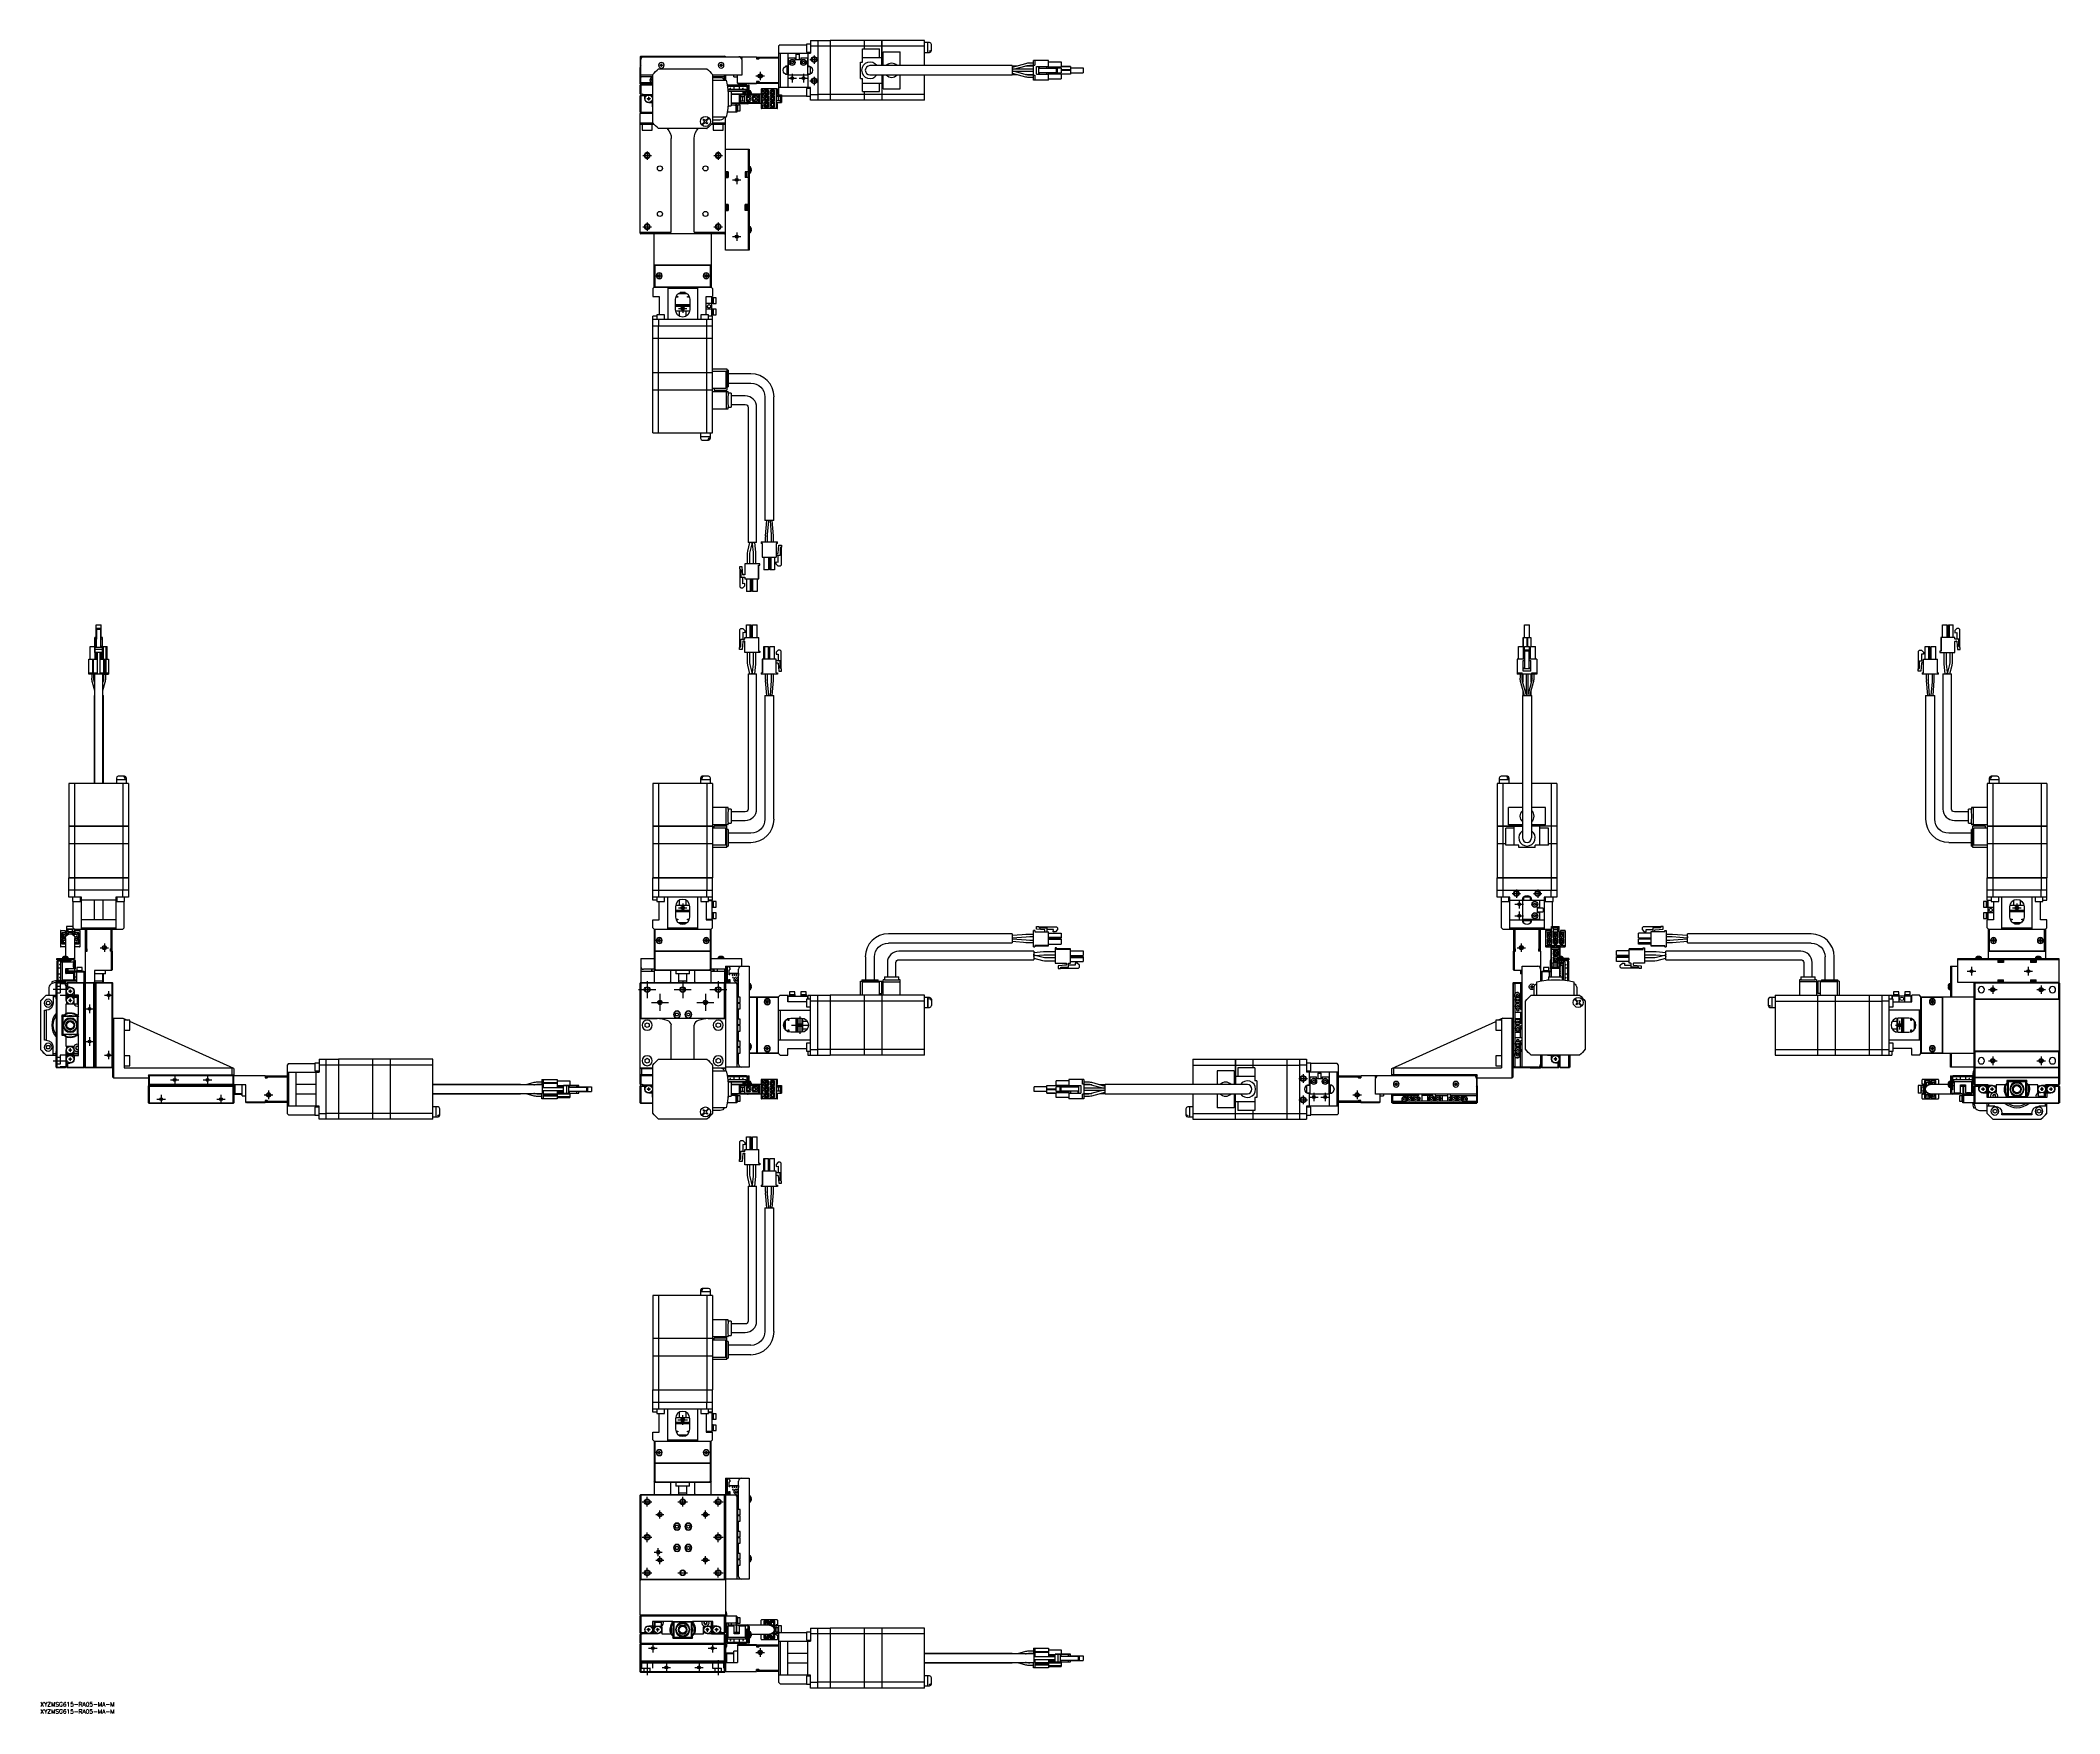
# Model space of a CAD drawing. Extents: x 0 to 1420, y -8 to 1169.
import ezdxf

# ---------------------------------------------------------------- set-up
doc = ezdxf.new("R2010")
doc.units = 0
doc.header["$LTSCALE"] = 0.5
doc.linetypes.add('CENTER', pattern=[50.8, 31.75, -6.35, 6.35, -6.35])
doc.linetypes.add('DASHED', pattern=[19.05, 12.7, -6.35])
for name, color, linetype in [('MSM_CENTER', 1, 'CENTER'), ('MSM_CONTINUOUS', 7, 'CONTINUOUS'), ('MSM_DASHED', 4, 'DASHED'), ('MSM_NARROW', 5, 'CONTINUOUS'), ('MSM_PART_NUMBER', 7, 'CONTINUOUS')]:
    doc.layers.add(name, color=color, linetype=linetype)
doc.styles.get("Standard").update_dxf_attribs({"font": 'txt.shx', "height": 3, "bigfont": 'bigfont.shx'})

# ---------------------------------------------------------------- blocks, each defined once
blk = doc.blocks.new('*U2')
at = {"layer": 'MSM_PART_NUMBER'}
blk.add_text('XYZMSG615-RA05-MA-M', height=3, dxfattribs=at).set_placement((0, -3))
blk = doc.blocks.new('*U3')
at = {"layer": 'MSM_PART_NUMBER'}
blk.add_text('XYZMSG615-RA05-MA-M', height=3, dxfattribs=at).set_placement((0, -8))

msp = doc.modelspace()

# ---------------------------------------------------------------- linework, layer by layer
at = {"layer": 'MSM_CENTER'}
for p, q in [((541.3, 1155.1), (547.3, 1155.1)), ((544.3, 1158.1), (544.3, 1152.1)), ((503.3, 1143.6), (509.3, 1143.6)), ((506.3, 1146.6), (506.3, 1140.6)), ((525.8, 1142.1), (531.8, 1142.1)), ((528.8, 1145.1), (528.8, 1139.1)), ((533.8, 1142.1), (539.8, 1142.1)), ((536.8, 1145.1), (536.8, 1139.1)), ((541.3, 1140.1), (547.3, 1140.1)), ((544.3, 1143.1), (544.3, 1137.1)), ((423.8, 1087.6), (429.8, 1087.6)), ((426.8, 1090.6), (426.8, 1084.6)), ((473.8, 1087.6), (479.8, 1087.6)), ((476.8, 1090.6), (476.8, 1084.6)), ((486.8, 1070.6), (492.8, 1070.6)), ((489.8, 1073.6), (489.8, 1067.6)), ((423.8, 1037.6), (429.8, 1037.6)), ((426.8, 1040.6), (426.8, 1034.6)), ((473.8, 1037.6), (479.8, 1037.6)), ((476.8, 1040.6), (476.8, 1034.6)), ((486.8, 1030.6), (492.8, 1030.6)), ((489.8, 1033.6), (489.8, 1027.6)), ((448.8, 980.1), (454.8, 980.1)), ((451.8, 983.1), (451.8, 977.1)), ((1035.2, 568.6), (1041.2, 568.6)), ((1038.2, 571.6), (1038.2, 565.6)), ((1050.2, 568.6), (1056.2, 568.6)), ((1053.2, 571.6), (1053.2, 565.6)), ((448.8, 558.6), (454.8, 558.6)), ((451.8, 561.6), (451.8, 555.6)), ((1037.2, 561.1), (1043.2, 561.1)), ((1040.2, 564.1), (1040.2, 558.1)), ((1040.2, 556.1), (1040.2, 550.1)), ((1387.3, 558.6), (1393.3, 558.6)), ((1390.3, 561.6), (1390.3, 555.6)), ((1037.2, 553.1), (1043.2, 553.1)), ((42, 530.6), (48, 530.6)), ((45, 533.6), (45, 527.6)), ((1038.7, 530.6), (1044.7, 530.6)), ((1041.7, 533.6), (1041.7, 527.6)), ((1355.3, 514.1), (1361.3, 514.1)), ((1358.3, 517.1), (1358.3, 511.1)), ((1395.3, 514.1), (1401.3, 514.1)), ((1398.3, 517.1), (1398.3, 511.1)), ((19.5, 501.1), (9, 501.1)), ((48, 500.1), (48, 494.1)), ((420.8, 501.1), (432.8, 501.1)), ((426.8, 507.1), (426.8, 495.1)), ((435.8, 498.1), (435.8, 486.1)), ((445.8, 501.1), (457.8, 501.1)), ((451.8, 507.1), (451.8, 495.1)), ((467.8, 498.1), (467.8, 486.1)), ((470.8, 501.1), (482.8, 501.1)), ((476.8, 507.1), (476.8, 495.1)), ((1370.3, 501.1), (1376.3, 501.1)), ((1373.3, 504.1), (1373.3, 498.1)), ((1404.3, 501.1), (1410.3, 501.1)), ((1407.3, 504.1), (1407.3, 498.1)), ((31.5, 487.6), (37.5, 487.6)), ((34.5, 490.6), (34.5, 484.6)), ((45, 497.1), (51, 497.1)), ((429.8, 492.1), (441.8, 492.1)), ((461.8, 492.1), (473.8, 492.1)), ((528.3, 476.1), (540.3, 476.1)), ((534.3, 482.1), (534.3, 470.1)), ((1304.8, 476.1), (1310.8, 476.1)), ((1307.8, 479.1), (1307.8, 473.1)), ((31.5, 464.6), (37.5, 464.6)), ((34.5, 467.6), (34.5, 461.6)), ((45, 455.1), (51, 455.1)), ((48, 458.1), (48, 452.1)), ((9, 451.1), (19, 451.1)), ((94.5, 440.6), (94.5, 434.6)), ((117.5, 440.6), (117.5, 434.6)), ((888.2, 441.6), (888.2, 435.6)), ((1370.3, 451.1), (1376.3, 451.1)), ((1373.3, 454.1), (1373.3, 448.1)), ((1404.3, 451.1), (1410.3, 451.1)), ((1407.3, 454.1), (1407.3, 448.1)), ((85, 427.1), (85, 421.1)), ((91.5, 437.6), (97.5, 437.6)), ((114.5, 437.6), (120.5, 437.6)), ((127, 427.1), (127, 421.1)), ((157.5, 427.1), (163.5, 427.1)), ((160.5, 430.1), (160.5, 424.1)), ((885.2, 438.6), (891.2, 438.6)), ((888.2, 426.6), (888.2, 420.6)), ((895.7, 428.6), (895.7, 422.6)), ((903.7, 428.6), (903.7, 422.6)), ((923.2, 427.1), (929.2, 427.1)), ((926.2, 430.1), (926.2, 424.1)), ((82, 424.1), (88, 424.1)), ((124, 424.1), (130, 424.1)), ((885.2, 423.6), (891.2, 423.6)), ((892.7, 425.6), (898.7, 425.6)), ((900.7, 425.6), (906.7, 425.6)), ((451.8, 195.1), (451.8, 201.9)), ((448.4, 198.5), (455.2, 198.5)), ((426.8, 137.6), (426.8, 144.4)), ((451.8, 137.6), (451.8, 144.4)), ((476.8, 137.6), (476.8, 144.4)), ((423.4, 141), (430.2, 141)), ((433, 132), (438.6, 132)), ((435.8, 129.2), (435.8, 134.8)), ((448.4, 141), (455.2, 141)), ((465, 132), (470.6, 132)), ((467.8, 129.2), (467.8, 134.8)), ((473.4, 141), (480.2, 141)), ((423.4, 116), (430.2, 116)), ((426.8, 112.6), (426.8, 119.4)), ((473.4, 116), (480.2, 116)), ((476.8, 112.6), (476.8, 119.4)), ((431.8, 105.5), (437.4, 105.5)), ((433, 100), (438.6, 100)), ((434.6, 102.7), (434.6, 108.3)), ((435.8, 97.2), (435.8, 102.8)), ((465, 100), (470.6, 100)), ((467.8, 97.2), (467.8, 102.8)), ((423.4, 91), (430.2, 91)), ((426.8, 87.6), (426.8, 94.4)), ((448.4, 91), (455.2, 91)), ((473.4, 91), (480.2, 91)), ((476.8, 87.6), (476.8, 94.4)), ((426.8, 29), (426.8, 19)), ((427.8, 38), (433.8, 38)), ((430.8, 41), (430.8, 35)), ((469.8, 38), (475.8, 38)), ((472.8, 41), (472.8, 35)), ((476.8, 29.5), (476.8, 19)), ((503.3, 35), (509.3, 35)), ((506.3, 38), (506.3, 32)), ((437.3, 24.5), (443.3, 24.5)), ((440.3, 27.5), (440.3, 21.5)), ((460.3, 24.5), (466.3, 24.5)), ((463.3, 27.5), (463.3, 21.5))]:
    msp.add_line(p, q, dxfattribs=at)
at = {"layer": 'MSM_CONTINUOUS'}
for p, q in [((520.3, 1165.6), (519.3, 1164.6)), ((520.3, 1165.6), (538.8, 1165.6)), ((538.8, 1165.9), (538.8, 1160.4)), ((541.8, 1165.9), (538.8, 1165.9)), ((541.8, 1168.6), (541.8, 1159.6)), ((541.8, 1168.6), (555.5, 1168.6)), ((546.8, 1168.6), (546.8, 1126.6)), ((555.5, 1168.6), (555.5, 1126.6)), ((579.5, 1168.6), (555.5, 1168.6)), ((555.5, 1168.6), (555.5, 1126.6)), ((555.5, 1168.6), (555.5, 1168.6)), ((579.5, 1168.6), (579.5, 1162.6)), ((591.8, 1168.6), (579.5, 1168.6)), ((579.5, 1168.6), (579.5, 1162.6)), ((579.5, 1168.6), (579.5, 1168.6)), ((591.8, 1150.9), (591.8, 1168.6)), ((591.8, 1168.6), (591.8, 1150.9)), ((621.8, 1168.6), (591.8, 1168.6)), ((591.8, 1168.6), (591.8, 1168.6)), ((621.8, 1150.9), (621.8, 1168.6)), ((624.3, 1167.1), (621.8, 1167.1)), ((625.5, 1167.1), (624.3, 1167.1)), ((624.3, 1167.1), (624.3, 1167.1)), ((624.3, 1160.1), (624.3, 1167.1)), ((624.3, 1160.1), (624.3, 1167.1)), ((626.8, 1161.4), (626.8, 1165.8)), ((421.8, 1157.1), (422.3, 1157.6)), ((421.8, 1157.1), (421.8, 1149.9)), ((422.3, 1151.1), (421.8, 1150.6)), ((422.3, 1150.6), (421.8, 1150.6)), ((422, 1157.4), (422.3, 1157.1)), ((422.3, 1157.6), (481.3, 1157.6)), ((422.3, 1155.9), (422.3, 1157.1)), ((422.3, 1157.1), (503.8, 1157.1)), ((422.3, 1138.1), (422.3, 1155.1)), ((435.9, 1151.3), (436.6, 1151.3)), ((436.6, 1150.9), (435.9, 1150.9)), ((436.6, 1151.3), (436.6, 1152)), ((436.6, 1150.2), (436.6, 1150.9)), ((437, 1152), (437, 1151.3)), ((437, 1151.3), (437.7, 1151.3)), ((437, 1150.9), (437, 1150.2)), ((437.7, 1150.9), (437, 1150.9)), ((477.9, 1151.3), (478.6, 1151.3)), ((478.6, 1150.9), (477.9, 1150.9)), ((478.6, 1151.3), (478.6, 1152)), ((478.6, 1150.2), (478.6, 1150.9)), ((479, 1152), (479, 1151.3)), ((479, 1151.3), (479.7, 1151.3)), ((479, 1150.9), (479, 1150.2)), ((479.7, 1150.9), (479, 1150.9)), ((481.8, 1157.1), (481.3, 1157.6)), ((481.3, 1157.1), (481.5, 1157.4)), ((493.3, 1157.1), (493.3, 1155.9)), ((493.3, 1155.1), (493.3, 1144.1)), ((503.8, 1157.1), (503.8, 1155.6)), ((505.5, 1155.9), (503.8, 1155.9)), ((503.8, 1155.6), (505.3, 1155.6)), ((504.1, 1156.1), (504.1, 1156.9)), ((504.1, 1156.9), (519.1, 1156.9)), ((519.3, 1156.1), (504.1, 1156.1)), ((504.6, 1156.9), (504.6, 1156.1)), ((505.8, 1156.1), (505.3, 1155.6)), ((518.6, 1156.1), (518.6, 1156.9)), ((519.1, 1156.9), (519.1, 1156.1)), ((519.3, 1164.6), (519.3, 1130.6)), ((519.3, 1159.6), (541.8, 1159.6)), ((520.3, 1159.6), (520.3, 1135.6)), ((525.8, 1159.6), (525.8, 1150.9)), ((526.1, 1150.9), (525.8, 1150.9)), ((525.9, 1144.4), (525.9, 1150.9)), ((526.1, 1156.4), (526.1, 1144.4)), ((526.1, 1156.4), (530.8, 1156.4)), ((527.9, 1153.1), (528.3, 1153.9)), ((528.3, 1152.4), (527.9, 1153.1)), ((528.3, 1153.9), (529.2, 1153.9)), ((529.2, 1152.4), (528.3, 1152.4)), ((529.2, 1153.9), (529.6, 1153.1)), ((529.6, 1153.1), (529.2, 1152.4)), ((530.8, 1154.9), (530.8, 1156.4)), ((534.8, 1154.9), (530.8, 1154.9)), ((531.5, 1158.9), (534, 1158.9)), ((531.5, 1158.9), (531.5, 1154.9)), ((534, 1154.9), (534, 1158.9)), ((534.8, 1156.4), (539.5, 1156.4)), ((534.8, 1156.4), (534.8, 1154.9)), ((535.9, 1153.1), (536.3, 1153.9)), ((536.3, 1152.4), (535.9, 1153.1)), ((536.3, 1153.9), (537.2, 1153.9)), ((537.2, 1152.4), (536.3, 1152.4)), ((537.2, 1153.9), (537.6, 1153.1)), ((537.6, 1153.1), (537.2, 1152.4)), ((538.8, 1160.4), (541.8, 1160.4)), ((539.5, 1156.4), (539.5, 1144.4)), ((539.8, 1150.9), (539.5, 1150.9)), ((539.8, 1159.6), (539.8, 1150.9)), ((546.8, 1164.6), (541.8, 1164.6)), ((555.5, 1164.6), (546.8, 1164.6)), ((579.5, 1164.6), (555.5, 1164.6)), ((555.5, 1164.3), (555.5, 1164.3)), ((576.8, 1141.8), (576.8, 1153.4)), ((576.8, 1153.4), (578.3, 1153.4)), ((578.3, 1153.4), (578.3, 1162.6)), ((578.3, 1162.6), (590.3, 1162.6)), ((578.3, 1156.6), (591.8, 1156.6)), ((591.8, 1164.6), (579.5, 1164.6)), ((579.5, 1164.3), (579.5, 1164.3)), ((683.5, 1150.9), (583.5, 1150.9)), ((590.3, 1156.6), (590.3, 1162.6)), ((621.8, 1164.6), (591.8, 1164.6)), ((591.8, 1164.3), (591.8, 1164.3)), ((592.8, 1150.9), (592.8, 1160.6)), ((592.8, 1160.6), (604.8, 1160.6)), ((604.8, 1150.9), (604.8, 1160.6)), ((621.8, 1160.1), (624.3, 1160.1)), ((624.3, 1160.2), (624.3, 1160.2)), ((624.3, 1160.1), (625.5, 1160.1)), ((625.3, 1161), (625.3, 1161.3)), ((625.3, 1161.3), (625.5, 1161.3)), ((625.3, 1161), (625.5, 1161)), ((693, 1152.2), (683.5, 1149.6)), ((683.5, 1150.9), (683.5, 1144.4)), ((687.2, 1150.6), (683.5, 1150.6)), ((684.6, 1148.4), (693.4, 1150.7)), ((698.5, 1150.6), (693, 1150.6)), ((698.5, 1152.6), (695.9, 1152.6)), ((695.9, 1151.1), (698.5, 1151.1)), ((698.5, 1140.7), (698.5, 1154.5)), ((709.2, 1154.5), (698.5, 1154.5)), ((698.5, 1151.1), (699.5, 1151.1)), ((699.5, 1154.5), (699.5, 1151.1)), ((709.2, 1149.1), (709.2, 1154.5)), ((709.2, 1153.5), (718.1, 1153.5)), ((718.1, 1153.5), (718.1, 1150.1)), ((421.8, 1150.4), (422.3, 1150.4)), ((421.8, 1149.6), (422.3, 1150.1)), ((421.9, 1149.8), (421.8, 1149.9)), ((421.8, 1138.1), (421.8, 1149.6)), ((422.3, 1137.6), (421.8, 1138.1)), ((421.8, 1137.1), (422.3, 1137.6)), ((421.8, 1131.1), (421.8, 1137.1)), ((421.9, 1149.7), (421.9, 1149.9)), ((422, 1149.9), (422.3, 1149.6)), ((422.3, 1138.1), (422, 1137.9)), ((422, 1137.4), (422.3, 1137.1)), ((422.3, 1150.2), (422.2, 1150.2)), ((430.8, 1144.1), (422.3, 1144.1)), ((422.3, 1142.6), (422.8, 1143.1)), ((430.8, 1143.1), (422.3, 1143.1)), ((422.3, 1139.1), (429.5, 1139.1)), ((430.8, 1138.1), (422.3, 1138.1)), ((430.8, 1137.6), (422.3, 1137.6)), ((422.3, 1137.1), (422.3, 1130.6)), ((430.8, 1137.1), (422.3, 1137.1)), ((422.8, 1139.1), (422.8, 1138.1)), ((429.9, 1140.6), (430.3, 1141.4)), ((430.3, 1139.9), (429.9, 1140.6)), ((430.3, 1141.4), (430.8, 1141.4)), ((430.8, 1139.9), (430.3, 1139.9)), ((430.9, 1144.7), (430.8, 1144.6)), ((430.8, 1110.6), (430.8, 1144.6)), ((434.8, 1148.6), (434.7, 1148.5)), ((434.8, 1148.6), (468.8, 1148.6)), ((468.9, 1148.5), (468.8, 1148.6)), ((472.8, 1144.6), (472.7, 1144.7)), ((472.8, 1144.6), (472.8, 1110.6)), ((493.3, 1144.1), (472.8, 1144.1)), ((481.3, 1143.1), (472.8, 1143.1)), ((472.8, 1142.6), (478.2, 1142.6)), ((472.8, 1140.6), (482.4, 1140.6)), ((480.8, 1143.1), (481.3, 1142.6)), ((481.3, 1140.6), (481.3, 1144.1)), ((481.8, 1144.1), (481.8, 1140.6)), ((496.6, 1137.1), (483, 1137.1)), ((496.6, 1136.3), (483.1, 1136.3)), ((487.8, 1142.9), (487.8, 1144.1)), ((487.8, 1142.9), (490.3, 1142.9)), ((487.8, 1136.3), (487.8, 1134.3)), ((490.3, 1138.6), (490.3, 1144.1)), ((490.3, 1138.9), (490.9, 1138.6)), ((490.8, 1138.1), (490.3, 1138.6)), ((503.8, 1138.1), (490.8, 1138.1)), ((490.9, 1138.6), (503.8, 1138.6)), ((490.9, 1138.6), (491.4, 1138.1)), ((491.8, 1134.3), (491.8, 1136.3)), ((497.8, 1137.1), (498.6, 1137.1)), ((497.8, 1130.9), (497.8, 1137.1)), ((498.6, 1130.9), (498.6, 1137.1)), ((505.3, 1139.6), (503.8, 1139.6)), ((503.8, 1139.6), (503.8, 1138.1)), ((504.1, 1138.3), (504.1, 1139.1)), ((504.1, 1139.1), (519.3, 1139.1)), ((519.1, 1138.3), (504.1, 1138.3)), ((504.6, 1139.1), (504.6, 1138.3)), ((505.3, 1139.6), (505.8, 1139.1)), ((518.6, 1138.3), (518.6, 1139.1)), ((519.1, 1139.1), (519.1, 1138.3)), ((525.3, 1150.4), (524, 1150.4)), ((524, 1144.9), (525.3, 1144.9)), ((525.3, 1144.9), (525.3, 1150.4)), ((525.8, 1144.4), (525.8, 1135.6)), ((525.8, 1144.4), (539.8, 1144.4)), ((536.1, 1142.5), (536.1, 1141.8)), ((536.1, 1141.8), (536.1, 1141.8)), ((541.8, 1150.1), (539.5, 1150.1)), ((539.5, 1145.1), (541.8, 1145.1)), ((539.8, 1144.4), (539.8, 1135.6)), ((541.8, 1145.1), (541.8, 1150.2)), ((576.8, 1141.8), (578.3, 1141.8)), ((578.3, 1132.6), (578.3, 1141.8)), ((578.3, 1138.6), (591.8, 1138.6)), ((583.5, 1144.4), (683.5, 1144.4)), ((590.3, 1132.6), (590.3, 1138.6)), ((591.8, 1144.4), (591.8, 1126.6)), ((591.8, 1144.4), (591.8, 1126.6)), ((592.8, 1134.6), (592.8, 1144.4)), ((604.8, 1134.6), (604.8, 1144.4)), ((621.8, 1126.6), (621.8, 1144.4)), ((698.5, 1148.4), (683.5, 1148.4)), ((683.5, 1146.9), (683.6, 1146.9)), ((683.5, 1145.6), (693, 1143)), ((683.5, 1144.6), (687.2, 1144.6)), ((683.7, 1147), (684.6, 1146.9)), ((684.6, 1146.9), (698.5, 1146.9)), ((693.4, 1144.5), (684.6, 1146.9)), ((693, 1144.6), (698.5, 1144.6)), ((698.5, 1144.2), (695.9, 1144.2)), ((695.9, 1142.7), (698.5, 1142.7)), ((698.5, 1144.1), (699.5, 1144.1)), ((709.2, 1140.7), (698.5, 1140.7)), ((699.5, 1144.1), (699.5, 1140.7)), ((700.7, 1144.9), (700.7, 1150.3)), ((700.7, 1150.3), (708.3, 1150.3)), ((700.7, 1144.9), (708.3, 1144.9)), ((702.2, 1144.9), (702.2, 1150.3)), ((702.2, 1149.1), (715.5, 1149.1)), ((702.2, 1146.1), (715.5, 1146.1)), ((702.7, 1149.1), (702.7, 1150.3)), ((702.7, 1144.9), (702.7, 1146.1)), ((708, 1149.1), (708, 1150.3)), ((708, 1144.9), (708, 1146.1)), ((709.2, 1150.1), (718.1, 1150.1)), ((709.2, 1149.3), (718.1, 1149.3)), ((709.2, 1140.7), (709.2, 1146.1)), ((709.2, 1145.9), (718.1, 1145.9)), ((709.2, 1145.1), (718.1, 1145.1)), ((709.2, 1141.7), (718.1, 1141.7)), ((713.8, 1150.1), (713.8, 1149.3)), ((713.8, 1145.9), (713.8, 1145.1)), ((714.8, 1150.1), (714.8, 1149.3)), ((714.8, 1146.1), (714.8, 1149.1)), ((714.8, 1145.9), (714.8, 1145.1)), ((715.5, 1146.1), (715.5, 1149.1)), ((718.1, 1150.3), (721.4, 1150.3)), ((721.5, 1150.3), (718.1, 1150.3)), ((718.1, 1150.3), (723.2, 1150.3)), ((724.5, 1150.3), (718.1, 1150.3)), ((718.1, 1149.3), (718.1, 1145.9)), ((724.5, 1147.9), (718.1, 1147.9)), ((724.5, 1147.4), (718.1, 1147.4)), ((718.1, 1145.1), (718.1, 1141.7)), ((724.5, 1144.9), (718.1, 1144.9)), ((721.4, 1150.3), (721.7, 1150.3)), ((721.7, 1150.3), (721.5, 1150.3)), ((723.2, 1150.3), (723.5, 1150.3)), ((723.5, 1150.3), (724.5, 1150.3)), ((724.5, 1150.3), (724.5, 1144.9)), ((724.5, 1149.3), (733.4, 1149.3)), ((724.5, 1149.3), (733.4, 1149.3)), ((724.5, 1149.3), (733.4, 1149.3)), ((724.5, 1145.9), (733.4, 1145.9)), ((733.4, 1149.3), (733.4, 1145.9)), ((422.3, 1130.6), (421.8, 1131.1)), ((421.8, 1129.6), (422.3, 1130.1)), ((421.8, 1118.1), (421.8, 1129.6)), ((422, 1129.9), (422.3, 1129.6)), ((422.3, 1130.6), (422.7, 1130.6)), ((422.3, 1130.1), (422.7, 1130.1)), ((422.3, 1129.6), (422.3, 1118.1)), ((424.6, 1129.6), (422.3, 1129.6)), ((423.3, 1130.9), (423.3, 1130.6)), ((423.3, 1130.6), (430.8, 1130.6)), ((424, 1130.1), (427.2, 1130.1)), ((425.1, 1130), (424.6, 1129.6)), ((424.6, 1129.6), (425.1, 1129.1)), ((425.1, 1127.6), (425.1, 1130.1)), ((426.9, 1127.8), (426.9, 1127.5)), ((426.9, 1127.8), (427.7, 1127.8)), ((426.9, 1127.5), (427.7, 1127.5)), ((427.4, 1127.8), (427.4, 1127.5)), ((428, 1128.6), (427.7, 1128.6)), ((427.7, 1128.6), (427.7, 1127.8)), ((427.7, 1128.1), (428, 1128.1)), ((427.7, 1127.4), (427.7, 1126.6)), ((427.7, 1127.1), (428, 1127.1)), ((428, 1126.6), (427.7, 1126.6)), ((430.6, 1124.8), (427.9, 1124.8)), ((428, 1128.6), (428, 1127.8)), ((428, 1127.4), (428, 1126.6)), ((428.1, 1127.8), (428.9, 1127.8)), ((428.1, 1127.5), (428.9, 1127.5)), ((428.4, 1127.5), (428.4, 1127.8)), ((430.6, 1130.1), (428.6, 1130.1)), ((428.9, 1127.8), (428.9, 1127.5)), ((430.3, 1129), (430.6, 1129.2)), ((430.6, 1126.1), (430.3, 1126.2)), ((430.6, 1129.2), (430.6, 1130.1)), ((430.6, 1121.9), (430.6, 1126.1)), ((483.4, 1134.3), (496.3, 1134.3)), ((483.8, 1133.4), (483.5, 1133.4)), ((494, 1132.6), (483.6, 1132.6)), ((483.6, 1122.6), (485.8, 1122.6)), ((483.8, 1133.4), (483.8, 1132.6)), ((483.8, 1133.1), (496.3, 1133.1)), ((483.8, 1122.6), (483.8, 1121.8)), ((484.1, 1133.1), (484.1, 1132.6)), ((484.5, 1132.6), (484.5, 1133.1)), ((485.4, 1135.1), (485.2, 1135.1)), ((485.2, 1134.3), (485.2, 1135.1)), ((485.4, 1134.3), (485.4, 1135.1)), ((485.8, 1132.6), (485.8, 1122.6)), ((506.9, 1130.9), (485.8, 1130.9)), ((500.8, 1130.6), (485.8, 1130.6)), ((485.8, 1124.6), (500.8, 1124.6)), ((485.8, 1124.4), (506.9, 1124.4)), ((490.3, 1123.1), (485.8, 1123.1)), ((488.8, 1123.1), (489.3, 1122.6)), ((489.3, 1118.1), (489.3, 1124.4)), ((489.8, 1119.1), (489.8, 1124.4)), ((490.3, 1123.1), (490.3, 1119.1)), ((492.3, 1123), (490.3, 1123)), ((491.1, 1124.1), (491.1, 1124.4)), ((497.4, 1124.1), (491.1, 1124.1)), ((491.7, 1124.9), (491.7, 1130.3)), ((491.7, 1130.3), (506.1, 1130.3)), ((491.7, 1124.9), (506.1, 1124.9)), ((492, 1124.9), (492, 1130.3)), ((492, 1129.1), (495.5, 1129.1)), ((492, 1126.1), (495.5, 1126.1)), ((492.3, 1119.2), (492.3, 1123)), ((492.7, 1124.9), (492.7, 1130.3)), ((494, 1132.6), (494, 1131)), ((494, 1131), (494.5, 1131)), ((494, 1126.1), (494, 1129.1)), ((494.2, 1134.3), (494.2, 1135.1)), ((494.4, 1135.1), (494.2, 1135.1)), ((494.4, 1134.3), (494.4, 1135.1)), ((494.5, 1131), (494.5, 1130.9)), ((495, 1130.9), (495, 1133.1)), ((495.3, 1132.3), (495, 1132.3)), ((495.3, 1133.1), (495.3, 1132.3)), ((495.5, 1132.6), (495.3, 1132.6)), ((495.5, 1133.1), (495.5, 1132.6)), ((495.5, 1124.9), (495.5, 1130.3)), ((495.8, 1132.1), (495.6, 1131.9)), ((495.6, 1130.9), (495.6, 1131.9)), ((495.8, 1132.1), (495.8, 1130.9)), ((497, 1132.1), (495.8, 1132.1)), ((496, 1133.1), (496, 1132.1)), ((496.3, 1134.3), (496.3, 1133.1)), ((496.6, 1129.3), (496.6, 1125.9)), ((499.2, 1129.3), (496.6, 1129.3)), ((496.6, 1125.9), (499.2, 1125.9)), ((497, 1135.9), (497, 1130.9)), ((497.7, 1128.4), (497.2, 1128.4)), ((497.2, 1126.8), (497.2, 1128.4)), ((498.6, 1128.4), (497.2, 1128.4)), ((497.2, 1126.9), (498.6, 1126.9)), ((497.2, 1126.8), (497.7, 1126.8)), ((498.2, 1128.5), (497.7, 1128.5)), ((497.7, 1128.4), (497.7, 1128.5)), ((497.7, 1126.9), (497.7, 1126.7)), ((497.7, 1126.7), (498.2, 1126.7)), ((498.2, 1128.4), (498.2, 1128.5)), ((498.9, 1128.4), (498.2, 1128.4)), ((498.2, 1126.7), (498.2, 1126.9)), ((498.2, 1126.8), (498.9, 1126.8)), ((499.5, 1133.1), (498.6, 1133.1)), ((499, 1128), (498.6, 1128.4)), ((498.6, 1126.9), (499, 1127.2)), ((498.9, 1128.1), (498.9, 1128.4)), ((498.9, 1126.8), (498.9, 1127.1)), ((499, 1127.2), (499, 1128)), ((500, 1128.6), (499.2, 1129.3)), ((499.2, 1125.9), (500, 1126.7)), ((499.5, 1130.9), (499.5, 1133.1)), ((500, 1132), (500, 1132.1)), ((500, 1131.3), (500.2, 1131.3)), ((500, 1130.9), (500, 1131.3)), ((500.2, 1130.9), (500, 1130.9)), ((500, 1126.7), (500, 1128.6)), ((500.8, 1129.3), (500.8, 1125.9)), ((504.2, 1129.3), (500.8, 1129.3)), ((500.8, 1125.9), (504.2, 1125.9)), ((501.9, 1128.4), (501.4, 1128.4)), ((501.4, 1126.8), (501.4, 1128.4)), ((502.8, 1128.4), (501.4, 1128.4)), ((501.4, 1126.9), (502.8, 1126.9)), ((501.4, 1126.8), (501.9, 1126.8)), ((502.4, 1128.5), (501.9, 1128.5)), ((501.9, 1128.4), (501.9, 1128.5)), ((501.9, 1126.9), (501.9, 1126.7)), ((501.9, 1126.7), (502.4, 1126.7)), ((502.4, 1128.4), (502.4, 1128.5)), ((503.1, 1128.4), (502.4, 1128.4)), ((502.4, 1126.7), (502.4, 1126.9)), ((502.4, 1126.8), (503.1, 1126.8)), ((503.2, 1128), (502.8, 1128.4)), ((502.8, 1126.9), (503.2, 1127.2)), ((503.1, 1128.1), (503.1, 1128.4)), ((503.1, 1126.8), (503.1, 1127.1)), ((503.2, 1127.2), (503.2, 1128)), ((504.2, 1125.9), (504.2, 1129.3)), ((505.1, 1127.9), (505.1, 1130.3)), ((505.1, 1124.9), (505.1, 1127.4)), ((506.1, 1124.9), (506.1, 1130.3)), ((506.9, 1134.2), (506.9, 1121)), ((518.2, 1134.5), (507.2, 1134.5)), ((507.9, 1134.5), (507.9, 1132.1)), ((507.9, 1131.6), (507.9, 1128.1)), ((507.9, 1127.6), (507.9, 1127.6)), ((507.9, 1127.1), (507.9, 1124.2)), ((507.9, 1123.7), (507.9, 1123.7)), ((507.9, 1123.2), (507.9, 1123.1)), ((507.9, 1122.6), (507.9, 1120.7)), ((508.8, 1133.5), (508.8, 1130.1)), ((512.2, 1133.5), (508.8, 1133.5)), ((508.8, 1130.1), (512.2, 1130.1)), ((509.5, 1129.3), (508.8, 1128.6)), ((508.8, 1128.6), (508.8, 1126.7)), ((508.8, 1126.7), (509.5, 1125.9)), ((509.5, 1125.1), (508.8, 1124.4)), ((508.8, 1124.4), (508.8, 1122.5)), ((508.8, 1122.5), (509.5, 1121.7)), ((512.2, 1129.3), (509.5, 1129.3)), ((509.5, 1125.9), (512.2, 1125.9)), ((512.2, 1125.1), (509.5, 1125.1)), ((510.2, 1132.6), (509.8, 1132.2)), ((509.8, 1132.2), (509.8, 1131.4)), ((509.8, 1131.4), (509.9, 1131.3)), ((509.9, 1128.1), (509.8, 1128)), ((509.8, 1128), (509.8, 1127.2)), ((509.8, 1127.2), (510.2, 1126.9)), ((509.9, 1123.9), (509.8, 1123.8)), ((509.8, 1123.8), (509.8, 1123)), ((509.8, 1123), (510.2, 1122.7)), ((510.5, 1132.6), (509.9, 1132.6)), ((509.9, 1132.6), (509.9, 1132.3)), ((509.9, 1131.6), (510.1, 1131.2)), ((509.9, 1131.3), (509.9, 1131)), ((509.9, 1131.3), (510.2, 1131.1)), ((509.9, 1131), (510.5, 1131)), ((510.5, 1128.4), (509.9, 1128.4)), ((509.9, 1128.4), (509.9, 1128.1)), ((510.2, 1128.4), (509.9, 1128.1)), ((509.9, 1127.1), (509.9, 1126.8)), ((509.9, 1126.8), (510.5, 1126.8)), ((510.5, 1124.2), (509.9, 1124.2)), ((509.9, 1124.2), (509.9, 1123.9)), ((510.2, 1124.2), (509.9, 1123.9)), ((509.9, 1123.6), (510.1, 1124.1)), ((509.9, 1122.9), (509.9, 1122.6)), ((509.9, 1122.6), (510.5, 1122.6)), ((511.5, 1132.6), (510.2, 1132.6)), ((510.2, 1131.1), (511.5, 1131.1)), ((511.5, 1128.4), (510.2, 1128.4)), ((510.2, 1126.9), (511.5, 1126.9)), ((511.5, 1124.2), (510.2, 1124.2)), ((510.2, 1122.7), (511.5, 1122.7)), ((511, 1132.7), (510.5, 1132.7)), ((510.5, 1132.7), (510.5, 1132.6)), ((510.5, 1131.1), (510.5, 1130.9)), ((510.5, 1130.9), (511, 1130.9)), ((511, 1128.5), (510.5, 1128.5)), ((510.5, 1128.5), (510.5, 1128.4)), ((510.5, 1126.9), (510.5, 1126.7)), ((510.5, 1126.7), (511, 1126.7)), ((511, 1124.3), (510.5, 1124.3)), ((510.5, 1124.3), (510.5, 1124.2)), ((510.5, 1122.7), (510.5, 1122.5)), ((510.5, 1122.5), (511, 1122.5)), ((511, 1132.7), (511, 1132.6)), ((511.5, 1132.6), (511, 1132.6)), ((511, 1130.9), (511, 1131.1)), ((511, 1131), (511.5, 1131)), ((511, 1128.5), (511, 1128.4)), ((511.5, 1128.4), (511, 1128.4)), ((511, 1126.7), (511, 1126.9)), ((511, 1126.8), (511.5, 1126.8)), ((511, 1124.3), (511, 1124.2)), ((511.5, 1124.2), (511, 1124.2)), ((511, 1122.5), (511, 1122.7)), ((511, 1122.6), (511.5, 1122.6)), ((511.5, 1131.5), (511.4, 1132)), ((511.5, 1128.4), (511.4, 1128.4)), ((511.5, 1126.9), (511.4, 1126.9)), ((511.5, 1123.7), (511.4, 1123.2)), ((511.5, 1132.6), (511.5, 1131)), ((511.5, 1128.4), (511.5, 1126.8)), ((511.5, 1124.2), (511.5, 1122.6)), ((512.2, 1130.1), (512.2, 1133.5)), ((512.2, 1125.9), (512.2, 1129.3)), ((512.2, 1121.7), (512.2, 1125.1)), ((513.7, 1133.5), (513, 1132.8)), ((513, 1132.8), (513, 1130.9)), ((513, 1130.9), (513.7, 1130.1)), ((516.4, 1129.3), (513, 1129.3)), ((513, 1129.3), (513, 1125.9)), ((513, 1125.9), (516.4, 1125.9)), ((516.4, 1125.1), (513, 1125.1)), ((513, 1125.1), (513, 1121.7)), ((516.4, 1133.5), (513.7, 1133.5)), ((513.7, 1130.1), (516.4, 1130.1)), ((514.1, 1132.3), (514, 1132.2)), ((514, 1132.2), (514, 1131.4)), ((514.1, 1132), (514, 1131.5)), ((514, 1131.4), (514.1, 1131.3)), ((514.1, 1128.1), (514, 1128)), ((514, 1128), (514, 1127.2)), ((514, 1127.2), (514.4, 1126.9)), ((514.1, 1123.9), (514, 1123.8)), ((514, 1123.8), (514, 1123)), ((514, 1123), (514.1, 1122.9)), ((514.1, 1132.6), (514.1, 1132.3)), ((514.7, 1132.6), (514.1, 1132.6)), ((514.4, 1132.6), (514.1, 1132.3)), ((514.1, 1131.3), (514.1, 1131)), ((514.1, 1131.3), (514.4, 1131.1)), ((514.1, 1131), (514.7, 1131)), ((514.7, 1128.4), (514.1, 1128.4)), ((514.1, 1128.4), (514.1, 1128.1)), ((514.4, 1128.4), (514.1, 1128.1)), ((514.1, 1127.1), (514.1, 1126.8)), ((514.1, 1126.8), (514.7, 1126.8)), ((514.7, 1124.2), (514.1, 1124.2)), ((514.1, 1124.2), (514.1, 1123.9)), ((514.4, 1124.2), (514.1, 1123.9)), ((514.1, 1122.9), (514.1, 1122.6)), ((514.1, 1122.9), (514.4, 1122.7)), ((514.1, 1122.6), (514.7, 1122.6)), ((515.7, 1132.6), (514.4, 1132.6)), ((514.4, 1131.1), (515.7, 1131.1)), ((515.7, 1128.4), (514.4, 1128.4)), ((514.4, 1126.9), (515.7, 1126.9)), ((515.7, 1124.2), (514.4, 1124.2)), ((514.4, 1122.7), (515.7, 1122.7)), ((515.2, 1132.7), (514.7, 1132.7)), ((514.7, 1132.7), (514.7, 1132.6)), ((514.7, 1131.1), (514.7, 1130.9)), ((514.7, 1130.9), (515.2, 1130.9)), ((515.2, 1128.5), (514.7, 1128.5)), ((514.7, 1128.5), (514.7, 1128.4)), ((514.7, 1126.9), (514.7, 1126.7)), ((514.7, 1126.7), (515.2, 1126.7)), ((515.2, 1124.3), (514.7, 1124.3)), ((514.7, 1124.3), (514.7, 1124.2)), ((514.7, 1122.7), (514.7, 1122.5)), ((514.7, 1122.5), (515.2, 1122.5)), ((515.2, 1132.7), (515.2, 1132.6)), ((515.7, 1132.6), (515.2, 1132.6)), ((515.2, 1130.9), (515.2, 1131.1)), ((515.2, 1131), (515.7, 1131)), ((515.2, 1128.5), (515.2, 1128.4)), ((515.7, 1128.4), (515.2, 1128.4)), ((515.2, 1126.7), (515.2, 1126.9)), ((515.2, 1126.8), (515.7, 1126.8)), ((515.2, 1124.3), (515.2, 1124.2)), ((515.7, 1124.2), (515.2, 1124.2)), ((515.2, 1122.5), (515.2, 1122.7)), ((515.2, 1122.6), (515.7, 1122.6)), ((515.4, 1131.1), (515.6, 1131.6)), ((515.7, 1132.6), (515.7, 1131)), ((515.7, 1128.4), (515.7, 1126.8)), ((515.7, 1124.2), (515.7, 1122.6)), ((516.4, 1130.1), (516.4, 1133.5)), ((516.4, 1125.9), (516.4, 1129.3)), ((516.4, 1121.7), (516.4, 1125.1)), ((517.5, 1134.5), (517.5, 1120.7)), ((517.5, 1131.1), (518.5, 1131.1)), ((517.5, 1130.3), (521.3, 1130.3)), ((521, 1129.1), (517.5, 1129.1)), ((521, 1126.1), (517.5, 1126.1)), ((517.5, 1124.9), (521.3, 1124.9)), ((518.5, 1124.1), (517.5, 1124.1)), ((518.5, 1131.1), (518.5, 1134.2)), ((518.5, 1121), (518.5, 1124.1)), ((519, 1129.1), (519, 1126.1)), ((541.8, 1135.6), (519.3, 1135.6)), ((519.3, 1130.6), (519.6, 1130.3)), ((520.3, 1130.3), (520.3, 1124.9)), ((521, 1130.3), (521, 1124.9)), ((521.3, 1130.3), (521.3, 1124.9)), ((521.3, 1129.6), (538.8, 1129.6)), ((538.8, 1134.9), (538.8, 1129.4)), ((541.8, 1134.9), (538.8, 1134.9)), ((538.8, 1129.4), (541.8, 1129.4)), ((541.8, 1126.6), (541.8, 1135.6)), ((541.8, 1130.6), (546.8, 1130.6)), ((555.5, 1126.6), (541.8, 1126.6)), ((555.5, 1130.6), (546.8, 1130.6)), ((555.5, 1130.9), (555.5, 1130.9)), ((579.5, 1130.6), (555.5, 1130.6)), ((555.5, 1126.7), (555.5, 1126.7)), ((579.5, 1126.6), (555.5, 1126.6)), ((578.3, 1132.6), (590.3, 1132.6)), ((579.5, 1132.6), (579.5, 1126.6)), ((579.5, 1132.6), (579.5, 1126.6)), ((579.5, 1130.9), (579.5, 1130.9)), ((591.8, 1130.6), (579.5, 1130.6)), ((579.5, 1126.7), (579.5, 1126.7)), ((591.8, 1126.6), (579.5, 1126.6)), ((591.8, 1130.9), (591.8, 1130.9)), ((621.8, 1130.6), (591.8, 1130.6)), ((591.8, 1126.7), (591.8, 1126.7)), ((621.8, 1126.6), (591.8, 1126.6)), ((592.8, 1134.6), (604.8, 1134.6)), ((422.3, 1117.6), (421.8, 1118.1)), ((422.3, 1117.6), (421.8, 1117.1)), ((430.8, 1117.1), (421.8, 1117.1)), ((421.8, 1033.1), (421.8, 1117.1)), ((421.8, 1110.6), (430.8, 1110.6)), ((421.8, 1109.6), (431.7, 1109.6)), ((422.3, 1118.1), (422, 1117.9)), ((422.3, 1118.1), (430.8, 1118.1)), ((430.8, 1117.6), (422.3, 1117.6)), ((423.3, 1109.6), (423.3, 1105.6)), ((430.3, 1105.6), (430.3, 1109.6)), ((430.8, 1121.9), (430.6, 1121.9)), ((430.8, 1110.6), (430.9, 1110.5)), ((465.1, 1109.3), (466.7, 1110.9)), ((467.1, 1110.6), (465.5, 1109)), ((466.1, 1112.9), (466.5, 1113.3)), ((466.7, 1112.3), (466.1, 1112.9)), ((466.5, 1113.3), (467.1, 1112.7)), ((468.5, 1112.7), (470.1, 1114.3)), ((469.1, 1110), (468.5, 1110.6)), ((470.4, 1113.9), (468.8, 1112.3)), ((468.8, 1110.9), (469.4, 1110.3)), ((469.4, 1110.3), (469.1, 1110)), ((471.9, 1109.6), (481.8, 1109.6)), ((472.7, 1110.5), (472.8, 1110.6)), ((482.4, 1114.6), (472.8, 1114.6)), ((478.2, 1112.6), (472.8, 1112.6)), ((472.8, 1110.6), (481.8, 1110.6)), ((473.3, 1109.6), (473.3, 1105.6)), ((480.3, 1105.6), (480.3, 1109.6)), ((481.8, 1021.1), (481.8, 1114.6)), ((489.8, 1118.1), (483, 1118.1)), ((483.5, 1121.8), (483.8, 1121.8)), ((489.3, 1119.1), (490.3, 1119.1)), ((489.8, 1119.1), (489.8, 1118.1)), ((490.3, 1119.2), (492.3, 1119.2)), ((518.2, 1120.7), (507.2, 1120.7)), ((509.5, 1121.7), (512.2, 1121.7)), ((513, 1121.7), (516.4, 1121.7)), ((423.3, 1105.6), (430.3, 1105.6)), ((434.7, 1106.7), (434.8, 1106.6)), ((468.8, 1106.6), (434.8, 1106.6)), ((443.8, 1033.8), (443.8, 1099.6)), ((459.8, 1033.8), (459.8, 1099.6)), ((468.8, 1106.6), (468.9, 1106.7)), ((473.3, 1105.6), (480.3, 1105.6)), ((481.8, 1092.1), (498.6, 1092.1)), ((497.8, 1092.1), (497.8, 1021.1)), ((498.6, 1092.1), (498.6, 1021.1)), ((499.5, 1079.6), (498.6, 1079.6)), ((499.5, 1075.6), (499.5, 1079.6)), ((483.8, 1076.1), (481.8, 1076.1)), ((481.8, 1072.1), (483.8, 1072.1)), ((482.6, 1076.1), (482.6, 1075.2)), ((482.6, 1075.2), (482.6, 1073.1)), ((482.6, 1073.1), (482.6, 1072.1)), ((483.1, 1076.1), (483.1, 1072.1)), ((483.3, 1076.1), (483.3, 1072.1)), ((483.8, 1076.1), (483.8, 1072.1)), ((495.8, 1076.1), (495.8, 1072.1)), ((497.8, 1076.1), (495.8, 1076.1)), ((497.8, 1072.1), (495.8, 1072.1)), ((496.3, 1072.1), (496.3, 1076.1)), ((497, 1072.1), (497, 1076.1)), ((498.6, 1075.6), (499.5, 1075.6)), ((500, 1078.5), (500, 1078.6)), ((500, 1077.8), (500.2, 1077.8)), ((500, 1077.4), (500, 1077.8)), ((500.2, 1077.4), (500, 1077.4)), ((500, 1076.7), (500, 1076.7)), ((483.8, 1053.1), (481.8, 1053.1)), ((482.6, 1053.1), (482.6, 1052.2)), ((482.6, 1052.2), (482.6, 1050.1)), ((483.1, 1053.1), (483.1, 1049.1)), ((483.3, 1053.1), (483.3, 1049.1)), ((483.8, 1053.1), (483.8, 1049.1)), ((497.8, 1053.1), (495.8, 1053.1)), ((495.8, 1049.1), (495.8, 1053.1)), ((496.3, 1049.1), (496.3, 1053.1)), ((497, 1053.1), (497, 1049.1)), ((481.8, 1049.1), (483.8, 1049.1)), ((482.6, 1050.1), (482.6, 1049.1)), ((497.8, 1049.1), (495.8, 1049.1)), ((499.5, 1037.6), (498.6, 1037.6)), ((499.5, 1033.6), (499.5, 1037.6)), ((421.8, 1033.8), (443.8, 1033.8)), ((421.8, 1033.6), (422.8, 1032.6)), ((421.8, 1033.1), (422, 1032.9)), ((422, 1032.9), (422.3, 1033.1)), ((422, 1032.9), (422.3, 1032.6)), ((481.3, 1032.6), (422.3, 1032.6)), ((431.8, 995.1), (431.8, 1032.6)), ((459.8, 1033.8), (481.8, 1033.8)), ((471.8, 1032.6), (471.8, 995.1)), ((480.8, 1032.6), (481.8, 1033.6)), ((481.3, 1033.1), (481.5, 1032.9)), ((481.3, 1032.6), (481.8, 1033.1)), ((498.6, 1033.6), (499.5, 1033.6)), ((500, 1036.5), (500, 1036.6)), ((500, 1035.8), (500.2, 1035.8)), ((500, 1035.4), (500, 1035.8)), ((500.2, 1035.4), (500, 1035.4)), ((500, 1034.7), (500, 1034.7)), ((471.8, 1010.6), (431.8, 1010.6)), ((432.3, 1009.1), (431.8, 1009.1)), ((432.3, 1008.6), (431.8, 1008.6)), ((432.8, 1010.3), (432.3, 1009.8)), ((432.3, 1009.8), (432.3, 995.8)), ((470.8, 1010.3), (432.8, 1010.3)), ((437.3, 1010.3), (437.3, 1010.6)), ((438, 1010.6), (438, 1010.3)), ((443.5, 1010.3), (443.5, 1010.6)), ((447, 1010.6), (446.8, 1010.4)), ((456.8, 1010.4), (446.8, 1010.4)), ((446.8, 1010.4), (446.8, 1010.3)), ((456.8, 1010.4), (456.6, 1010.6)), ((456.8, 1010.3), (456.8, 1010.4)), ((460, 1010.6), (460, 1010.3)), ((465.5, 1010.3), (465.5, 1010.6)), ((466.3, 1010.6), (466.3, 1010.3)), ((471.3, 1009.8), (470.8, 1010.3)), ((471.3, 995.8), (471.3, 1009.8)), ((471.8, 1009.1), (471.3, 1009.1)), ((471.8, 1008.6), (471.3, 1008.6)), ((498.6, 1021.1), (481.8, 1021.1)), ((431.8, 995.1), (430.8, 994.1)), ((431.8, 995.1), (471.8, 995.1)), ((432.3, 995.8), (432.8, 995.3)), ((432.8, 995.3), (470.8, 995.3)), ((435, 1003.4), (434.4, 1003.4)), ((434.4, 1002.9), (435, 1002.9)), ((435, 1004), (435, 1003.4)), ((435, 1002.9), (435, 1002.2)), ((435.5, 1003.4), (435.5, 1004)), ((436.2, 1003.4), (435.5, 1003.4)), ((435.5, 1002.9), (436.2, 1002.9)), ((435.5, 1002.2), (435.5, 1002.9)), ((437.3, 995.3), (437.3, 995.1)), ((441.3, 995.1), (441.3, 972.6)), ((441.8, 995.3), (441.8, 995.1)), ((444.3, 995.3), (444.3, 995.1)), ((459.3, 995.1), (459.3, 995.3)), ((461.8, 995.1), (461.8, 995.3)), ((462.3, 995.1), (462.3, 972.6)), ((466.3, 995.1), (466.3, 995.3)), ((468, 1003.4), (467.4, 1003.4)), ((467.4, 1002.9), (468, 1002.9)), ((468, 1004), (468, 1003.4)), ((468, 1002.9), (468, 1002.2)), ((468.5, 1003.4), (468.5, 1004)), ((469.2, 1003.4), (468.5, 1003.4)), ((468.5, 1002.9), (469.2, 1002.9)), ((468.5, 1002.2), (468.5, 1002.9)), ((470.8, 995.3), (471.3, 995.8)), ((472.8, 994.1), (471.8, 995.1)), ((430.8, 994.1), (430.8, 988.6)), ((430.8, 988.6), (435.3, 988.6)), ((435.3, 988.6), (435.3, 975.6)), ((462.3, 994.1), (441.3, 994.1)), ((446.8, 979.1), (446.8, 986.6)), ((446.8, 982.8), (456.8, 982.8)), ((456.8, 982.1), (446.8, 982.1)), ((456.8, 981.6), (446.8, 981.6)), ((448.4, 988), (447, 988)), ((447.2, 988.5), (448.4, 988.5)), ((448.4, 988.5), (448.4, 988)), ((454.9, 990.5), (448.7, 990.5)), ((449.3, 982.8), (449.3, 982.1)), ((453.5, 991.3), (450.1, 991.3)), ((450.5, 991.5), (450.5, 991.3)), ((453, 991.3), (453, 991.5)), ((454.3, 982.1), (454.3, 982.8)), ((455.1, 988.5), (456.4, 988.5)), ((455.1, 988), (455.1, 988.5)), ((456.6, 988), (455.1, 988)), ((456.8, 986.6), (456.8, 979.1)), ((468.3, 988.6), (472.8, 988.6)), ((468.3, 975.6), (468.3, 988.6)), ((472.3, 988.3), (468.3, 988.3)), ((473.3, 983.6), (468.3, 983.6)), ((472.3, 974.9), (472.3, 988.3)), ((473.3, 987.6), (472.3, 987.6)), ((472.8, 994.1), (472.8, 988.6)), ((472.8, 987.6), (472.8, 983.6)), ((473.3, 987.6), (473.3, 983.6)), ((475.3, 987.5), (473.3, 987.5)), ((473.3, 983.7), (475.3, 983.7)), ((475.3, 983.7), (475.3, 987.5)), ((430.8, 958.9), (430.8, 974.6)), ((433.5, 974.6), (430.8, 974.6)), ((430.8, 972.6), (472.8, 972.6)), ((472.8, 967.6), (430.8, 967.6)), ((439, 975.6), (433.5, 975.6)), ((433.5, 975.6), (433.5, 972.6)), ((434.8, 972.6), (434.8, 967.6)), ((434.8, 958.9), (434.8, 967.6)), ((439, 972.6), (439, 975.6)), ((446.8, 978.5), (456.7, 978.5)), ((456.7, 978.3), (446.8, 978.3)), ((449.3, 978.3), (449.3, 974.8)), ((454.3, 974.8), (454.3, 978.3)), ((470, 975.6), (464.5, 975.6)), ((464.5, 975.6), (464.5, 972.6)), ((473.3, 979.6), (468.3, 979.6)), ((468.8, 967.6), (468.8, 972.6)), ((468.8, 958.9), (468.8, 967.6)), ((470, 972.6), (470, 975.6)), ((470, 974.9), (472.3, 974.9)), ((472.8, 974.6), (470, 974.6)), ((472.3, 975.6), (473.3, 975.6)), ((472.8, 979.6), (472.8, 975.6)), ((472.8, 958.9), (472.8, 974.6)), ((473.3, 979.6), (473.3, 975.6)), ((475.3, 979.5), (473.3, 979.5)), ((473.3, 975.7), (475.3, 975.7)), ((475.3, 975.7), (475.3, 979.5)), ((430.8, 934.9), (430.8, 958.9)), ((472.8, 958.9), (430.8, 958.9)), ((472.8, 958.9), (430.8, 958.9)), ((430.8, 958.9), (430.8, 958.9)), ((434.8, 934.9), (434.8, 958.9)), ((435.1, 958.9), (435.1, 958.9)), ((468.5, 958.9), (468.5, 958.9)), ((468.8, 934.9), (468.8, 958.9)), ((472.7, 958.9), (472.7, 958.9)), ((472.8, 922.6), (472.8, 958.9)), ((472.8, 937.6), (482.8, 937.6)), ((482.8, 937.6), (482.8, 922.6)), ((430.8, 922.6), (430.8, 934.9)), ((472.8, 934.9), (430.8, 934.9)), ((472.8, 934.9), (430.8, 934.9)), ((430.8, 934.9), (430.8, 934.9)), ((434.8, 922.6), (434.8, 934.9)), ((435.1, 934.9), (435.1, 934.9)), ((468.5, 934.9), (468.5, 934.9)), ((468.8, 922.6), (468.8, 934.9)), ((472.7, 934.9), (472.7, 934.9)), ((472.8, 936.1), (482.8, 936.1)), ((472.8, 924.1), (482.2, 924.1)), ((474, 924.1), (474, 922.6)), ((482.2, 936.1), (482.2, 924.1)), ((483.8, 936.7), (482.8, 936.7)), ((482.8, 925), (483.8, 925)), ((483.8, 936.7), (483.8, 925)), ((499.8, 934.1), (483.8, 934.1)), ((483.8, 927.6), (499.8, 927.6)), ((430.8, 892.6), (430.8, 922.6)), ((472.8, 922.6), (430.8, 922.6)), ((472.8, 922.6), (430.8, 922.6)), ((430.8, 922.6), (430.8, 922.6)), ((434.8, 892.6), (434.8, 922.6)), ((435.1, 922.6), (435.1, 922.6)), ((468.5, 922.6), (468.5, 922.6)), ((468.8, 892.6), (468.8, 922.6)), ((472.7, 922.6), (472.7, 922.6)), ((472.8, 892.6), (472.8, 922.6)), ((472.8, 921.6), (483.8, 921.6)), ((472.8, 909.6), (483.8, 909.6)), ((474, 922.6), (482.8, 922.6)), ((482.4, 921.6), (482.4, 909.6)), ((483.8, 920.6), (483.8, 921.6)), ((485.8, 920.6), (483.8, 920.6)), ((483.8, 909.6), (483.8, 910.6)), ((483.8, 910.6), (485.8, 910.6)), ((485.8, 920.6), (485.8, 910.6)), ((495.8, 918.6), (485.8, 918.6)), ((485.8, 912.6), (495.8, 912.6)), ((497.8, 910.6), (497.8, 815.6)), ((503.8, 815.6), (503.8, 910.6)), ((509.5, 917.9), (509.5, 830.9)), ((516, 830.9), (516, 917.9)), ((430.8, 892.6), (472.8, 892.6)), ((464.3, 892.6), (464.3, 890.1)), ((464.3, 890.1), (471.3, 890.1)), ((464.3, 890.1), (464.3, 888.9)), ((464.3, 890.1), (471.3, 890.1)), ((464.3, 890.1), (464.3, 890.1)), ((465.6, 887.6), (470, 887.6)), ((470.1, 889.1), (470.4, 889.1)), ((470.1, 889.1), (470.1, 888.9)), ((470.4, 889.1), (470.4, 888.9)), ((471.2, 890.1), (471.2, 890.1)), ((471.3, 890.1), (471.3, 892.6)), ((471.3, 888.9), (471.3, 890.1)), ((516, 830.9), (509.5, 830.9)), ((510.8, 830.9), (509.9, 820.3)), ((511.5, 821.1), (512.3, 830.8)), ((513.3, 830.8), (513.3, 830.9)), ((513.3, 830.8), (514, 821.1)), ((515.6, 820.3), (514.8, 830.9)), ((498.9, 815.6), (497.3, 809.5)), ((503.8, 815.6), (497.8, 815.6)), ((499.2, 809), (500.7, 814.7)), ((499.9, 815.6), (500.8, 815.4)), ((500.6, 815.4), (499.9, 815.6)), ((500.6, 815.5), (501.6, 815.6)), ((500.6, 815.5), (500.6, 815.4)), ((500.6, 815.4), (500.8, 815.4)), ((500.8, 815.4), (500.6, 815.4)), ((500.7, 814.7), (500.8, 815.4)), ((500.7, 814.7), (501.3, 808.6)), ((503.3, 808.8), (502.6, 815.6)), ((506.9, 815.9), (506.9, 814.9)), ((506.9, 815.9), (518.5, 815.9)), ((507.9, 814.9), (506.9, 814.9)), ((507.6, 814.9), (507.6, 805.2)), ((507.9, 805.2), (507.9, 814.9)), ((509.9, 819.5), (509.9, 815.9)), ((511.4, 818.5), (511.5, 821.1)), ((511.4, 815.9), (511.4, 818.5)), ((514, 821.1), (514.1, 818.5)), ((514.1, 818.5), (514.1, 815.9)), ((515.6, 815.9), (515.6, 819.5)), ((518.5, 814.9), (517.5, 814.9)), ((517.5, 814.9), (517.5, 805.2)), ((518.5, 814.9), (518.5, 815.9)), ((518.9, 808.1), (519.4, 813.7)), ((519.4, 813.7), (521.3, 813.7)), ((521, 812.2), (520.3, 811.7)), ((520.3, 811.7), (520.3, 806.4)), ((521.3, 812.2), (521, 812.2)), ((521, 812.2), (521, 799.6)), ((521.3, 813.7), (521.3, 812.2)), ((491.7, 798.4), (491.7, 796.9)), ((493.6, 798.4), (491.7, 798.4)), ((491.7, 796.9), (492, 796.9)), ((492, 796.9), (492.7, 796.4)), ((492, 796.9), (492, 784.3)), ((492.7, 796.4), (492.7, 791.2)), ((494.1, 792.8), (493.6, 798.4)), ((494.1, 792.8), (493.6, 798.4)), ((495.5, 800.6), (495.5, 793)), ((506.1, 800.6), (495.5, 800.6)), ((497.3, 809.5), (497.1, 808)), ((497.1, 808), (497.1, 800.6)), ((499.1, 808), (499.2, 809)), ((499.1, 800.6), (499.1, 808)), ((501.3, 808.6), (501.3, 808.5)), ((501.3, 808.5), (501.3, 800.6)), ((503.3, 808.5), (503.3, 808.8)), ((503.3, 800.6), (503.3, 808.5)), ((505.1, 799.6), (506.1, 799.6)), ((505.1, 789.9), (505.1, 799.6)), ((505.1, 789.9), (505.1, 799.6)), ((505.3, 789.9), (505.3, 799.6)), ((506.1, 799.6), (506.1, 800.6)), ((506.1, 799.6), (506.1, 800.6)), ((507.6, 805.2), (517.5, 805.2)), ((508.8, 805.2), (508.8, 796.3)), ((512.2, 796.3), (508.8, 796.3)), ((512.2, 805.2), (512.2, 796.3)), ((513, 805.2), (513, 796.3)), ((516.4, 796.3), (513, 796.3)), ((513.7, 805.2), (513.7, 796.3)), ((516.4, 805.2), (516.4, 796.3)), ((517.5, 800.4), (517.5, 801.9)), ((517.5, 801.9), (519, 801.7)), ((519, 798.9), (517.5, 800.4)), ((517.8, 807.9), (518.7, 807.9)), ((520.3, 806.4), (517.8, 806.4)), ((519, 801.7), (519, 806.4)), ((520.3, 798.9), (519, 798.9)), ((521, 799.6), (520.3, 798.9)), ((492, 784.3), (492.7, 783.6)), ((492.7, 791.2), (495.2, 791.2)), ((492.7, 783.6), (494, 783.6)), ((494.1, 792.8), (494, 794)), ((494.1, 792.8), (494, 794)), ((494, 794), (494, 794)), ((494, 786.5), (494, 791.2)), ((494, 786.5), (494, 791.2)), ((495.5, 786.6), (494, 786.5)), ((494, 783.6), (495.5, 785.1)), ((494, 783.6), (495.5, 785.1)), ((495.2, 792.7), (494.3, 792.7)), ((495.5, 790.9), (495.5, 789.9)), ((495.5, 789.9), (505.1, 789.9)), ((495.5, 785.1), (495.5, 786.6)), ((495.5, 785.1), (495.5, 786.6)), ((496.6, 789.9), (496.6, 781)), ((499.2, 789.9), (499.2, 781)), ((500, 789.9), (500, 781)), ((500, 789.9), (500, 781)), ((500.8, 789.9), (500.8, 781)), ((504.2, 789.9), (504.2, 781)), ((504.2, 789.9), (504.2, 781)), ((505.1, 789.9), (505.3, 789.9)), ((500, 781), (496.6, 781)), ((504.2, 781), (500.8, 781)), ((39.3, 748.8), (39.3, 757.7)), ((39.3, 748.8), (39.3, 757.7)), ((39.3, 757.7), (42.7, 757.7)), ((39.3, 748.8), (39.3, 757.7)), ((42.5, 755.1), (39.5, 755.1)), ((39.5, 755.1), (39.5, 753.6)), ((39.5, 754.4), (39.5, 755.1)), ((42.5, 754.4), (39.5, 754.4)), ((39.5, 741.8), (39.5, 754.4)), ((39.5, 753.6), (39.5, 752.1)), ((42.5, 754.4), (42.5, 755.1)), ((42.5, 741.8), (42.5, 754.4)), ((42.7, 748.8), (42.7, 757.7)), ((492, 754.4), (492.7, 755.1)), ((492, 754.4), (492.7, 755.1)), ((492, 741.8), (492, 754.4)), ((492, 741.8), (492, 754.4)), ((492.7, 755.1), (494, 755.1)), ((494, 755.1), (495.5, 753.6)), ((495.5, 753.6), (495.5, 752.1)), ((496.6, 748.8), (496.6, 757.7)), ((496.6, 757.7), (500, 757.7)), ((496.6, 748.8), (496.6, 757.7)), ((499.2, 748.8), (499.2, 757.7)), ((500, 748.8), (500, 757.7)), ((500.8, 748.8), (500.8, 757.7)), ((500.8, 748.8), (500.8, 757.7)), ((500.8, 757.7), (504.2, 757.7)), ((504.2, 748.8), (504.2, 757.7)), ((1044, 757.7), (1047.4, 757.7)), ((1044, 748.8), (1044, 757.7)), ((1044, 748.8), (1044, 757.7)), ((1044, 748.8), (1044, 757.7)), ((1047.4, 748.8), (1047.4, 757.7)), ((1337.9, 748.8), (1337.9, 757.7)), ((1337.9, 748.8), (1337.9, 757.7)), ((1337.9, 757.7), (1341.3, 757.7)), ((1341.3, 748.8), (1341.3, 757.7)), ((1342.1, 748.8), (1342.1, 757.7)), ((1342.1, 757.7), (1345.5, 757.7)), ((1342.1, 748.8), (1342.1, 757.7)), ((1342.9, 748.8), (1342.9, 757.7)), ((1345.5, 748.8), (1345.5, 757.7)), ((1348.1, 755.1), (1346.6, 753.6)), ((1348.1, 755.1), (1346.6, 753.6)), ((1346.6, 753.6), (1346.6, 752.1)), ((1346.6, 753.6), (1346.6, 752.1)), ((1349.4, 755.1), (1348.1, 755.1)), ((1350.1, 754.4), (1349.4, 755.1)), ((1350.1, 741.8), (1350.1, 754.4)), ((35.1, 733.6), (35.1, 742.5)), ((35.1, 742.5), (38.3, 742.5)), ((38.3, 747.9), (38.3, 748.8)), ((38.3, 748.8), (38.3, 739.1)), ((39.5, 748.8), (38.3, 748.8)), ((38.3, 747.6), (38.3, 747.9)), ((38.3, 742.3), (38.3, 747.6)), ((39.5, 747.6), (38.3, 747.6)), ((38.3, 746.1), (38.3, 745.9)), ((38.3, 745.8), (38.3, 746.1)), ((38.3, 745.9), (38.3, 740.3)), ((38.3, 738.1), (38.3, 745.8)), ((38.3, 741.8), (38.3, 742.3)), ((39.5, 742.3), (38.3, 742.3)), ((38.3, 740.3), (38.3, 741.8)), ((43.7, 741.8), (38.3, 741.8)), ((43.7, 740.3), (38.3, 740.3)), ((38.3, 739.1), (38.3, 738.1)), ((39.5, 752.2), (39.5, 747.6)), ((39.5, 752.1), (39.5, 752.2)), ((39.5, 747.9), (39.5, 747.6)), ((39.5, 742.3), (39.5, 747.6)), ((39.5, 741.8), (39.5, 742.3)), ((43.7, 748.8), (42.5, 748.8)), ((43.7, 747.6), (42.5, 747.6)), ((43.7, 742.3), (42.5, 742.3)), ((43.7, 747.9), (43.7, 748.8)), ((43.7, 747.6), (43.7, 747.9)), ((43.7, 742.3), (43.7, 747.6)), ((43.7, 742.5), (46.9, 742.5)), ((43.7, 741.8), (43.7, 742.3)), ((43.7, 740.3), (43.7, 741.8)), ((43.7, 738.1), (43.7, 740.3)), ((44.3, 733.6), (44.3, 742.5)), ((46.2, 733.6), (46.2, 742.5)), ((46.9, 733.6), (46.9, 742.5)), ((491.7, 740.3), (491.7, 741.8)), ((491.7, 741.8), (492, 741.8)), ((491.7, 740.3), (491.7, 741.8)), ((493.6, 740.3), (491.7, 740.3)), ((492, 741.8), (492.7, 742.3)), ((492, 741.8), (492.7, 742.3)), ((492.7, 742.3), (492.7, 747.6)), ((492.7, 747.6), (495.2, 747.6)), ((492.7, 742.3), (492.7, 747.6)), ((494.1, 745.9), (493.6, 740.3)), ((495.5, 752.1), (494, 752.2)), ((494, 752.2), (494, 747.6)), ((495.5, 752.1), (494, 752.2)), ((495.2, 746.1), (494.3, 746.1)), ((495.5, 747.9), (495.5, 748.8)), ((495.5, 748.8), (505.3, 748.8)), ((495.5, 747.9), (495.5, 748.8)), ((495.5, 747.9), (495.5, 747.9)), ((495.5, 738.1), (495.5, 745.8)), ((495.5, 745.8), (495.5, 745.8)), ((495.5, 738.1), (495.5, 745.8)), ((505.1, 748.8), (505.1, 739.1)), ((505.1, 739.1), (506.1, 739.1)), ((505.3, 739.1), (505.3, 748.8)), ((506.1, 739.1), (506.1, 738.1)), ((508.8, 733.6), (508.8, 742.5)), ((508.8, 742.5), (512.2, 742.5)), ((509.5, 733.6), (509.5, 742.5)), ((512.2, 733.6), (512.2, 742.5)), ((513, 733.6), (513, 742.5)), ((513, 742.5), (516.4, 742.5)), ((516.4, 733.6), (516.4, 742.5)), ((519, 739.9), (517.5, 738.4)), ((520.3, 739.9), (519, 739.9)), ((521, 739.2), (520.3, 739.9)), ((521, 726.6), (521, 739.2)), ((1039.8, 733.6), (1039.8, 742.5)), ((1039.8, 742.5), (1043.2, 742.5)), ((1043, 747.9), (1043, 748.8)), ((1043, 748.8), (1048.4, 748.8)), ((1043, 748.8), (1043, 742.5)), ((1043, 747.6), (1043, 747.9)), ((1043, 742.5), (1043, 747.6)), ((1043, 745.8), (1043, 746.1)), ((1043, 746.1), (1043, 745.9)), ((1043, 745.9), (1043, 742.5)), ((1043, 742.5), (1043, 745.8)), ((1043.2, 733.6), (1043.2, 742.5)), ((1043.2, 739.1), (1044, 739.1)), ((1044, 733.6), (1044, 742.5)), ((1044, 742.5), (1047.4, 742.5)), ((1044.2, 726.6), (1044.2, 739.9)), ((1047.2, 739.9), (1044.2, 739.9)), ((1047.2, 739.2), (1044.2, 739.2)), ((1045.5, 748.8), (1045.5, 742.5)), ((1046, 748.8), (1046, 742.5)), ((1047.2, 726.6), (1047.2, 739.9)), ((1047.4, 733.6), (1047.4, 742.5)), ((1047.4, 739.1), (1048.2, 739.1)), ((1048.2, 733.6), (1048.2, 742.5)), ((1048.2, 742.5), (1051.6, 742.5)), ((1048.4, 748.8), (1048.4, 742.5)), ((1051.6, 733.6), (1051.6, 742.5)), ((1321.1, 739.2), (1321.8, 739.9)), ((1321.1, 726.6), (1321.1, 739.2)), ((1321.8, 739.9), (1323.1, 739.9)), ((1323.1, 739.9), (1324.6, 738.4)), ((1325.7, 742.5), (1329.1, 742.5)), ((1325.7, 733.6), (1325.7, 742.5)), ((1328.4, 733.6), (1328.4, 742.5)), ((1329.1, 733.6), (1329.1, 742.5)), ((1329.9, 742.5), (1333.3, 742.5)), ((1329.9, 733.6), (1329.9, 742.5)), ((1333.3, 733.6), (1333.3, 742.5)), ((1336, 739.1), (1336, 738.1)), ((1337, 739.1), (1336, 739.1)), ((1336, 739.1), (1336, 738.1)), ((1337, 748.8), (1336.8, 748.8)), ((1336.8, 748.8), (1336.8, 739.1)), ((1337, 748.8), (1337, 739.1)), ((1346.6, 748.8), (1337, 748.8)), ((1337, 748.8), (1337, 739.1)), ((1346.6, 752.1), (1348.1, 752.2)), ((1346.6, 747.9), (1346.6, 748.8)), ((1346.6, 738.1), (1346.6, 745.8)), ((1349.4, 747.6), (1346.9, 747.6)), ((1346.9, 746.1), (1347.8, 746.1)), ((1348, 745.9), (1348.5, 740.3)), ((1348, 745.9), (1348.1, 744.7)), ((1348, 745.9), (1348.5, 740.3)), ((1348, 745.9), (1348.1, 744.7)), ((1348.1, 752.2), (1348.1, 747.6)), ((1348.1, 752.2), (1348.1, 747.6)), ((1348.1, 744.7), (1348.1, 744.7)), ((1348.5, 740.3), (1350.4, 740.3)), ((1349.4, 742.3), (1349.4, 747.6)), ((1350.1, 741.8), (1349.4, 742.3)), ((1350.4, 741.8), (1350.1, 741.8)), ((1350.4, 740.3), (1350.4, 741.8)), ((34.1, 722.9), (34.1, 733.6)), ((34.1, 733.6), (40, 733.6)), ((36.6, 733.6), (36.6, 723.9)), ((37.1, 733.6), (37.1, 723.9)), ((38.3, 738.1), (38.3, 738.1)), ((43.7, 738.1), (38.3, 738.1)), ((38.5, 733.6), (38.5, 738.1)), ((39.3, 733.6), (39.3, 738.1)), ((40, 738.1), (40, 730.8)), ((40, 738.1), (40, 730.2)), ((40, 730.8), (40, 729.5)), ((40, 730.2), (40, 730)), ((40, 730), (40, 723.1)), ((40, 729.5), (40, 723.1)), ((42, 730.8), (42, 738.1)), ((42, 733.6), (47.9, 733.6)), ((42, 729.5), (42, 730.8)), ((42, 723.1), (42, 729.5)), ((42.7, 733.6), (42.7, 738.1)), ((43.5, 733.6), (43.5, 738.1)), ((44.4, 733.6), (44.4, 723.9)), ((44.9, 733.6), (44.9, 723.9)), ((45, 733.6), (45, 723.9)), ((45.5, 733.6), (45.5, 723.9)), ((45.5, 733.6), (45.5, 723.9)), ((46, 733.6), (46, 723.9)), ((47.9, 733.6), (47.9, 722.9)), ((506.1, 738.1), (495.5, 738.1)), ((497.1, 738.1), (497.1, 730.8)), ((497.1, 730.8), (497.3, 729.2)), ((497.3, 729.2), (498.9, 723.1)), ((499.1, 730.8), (499.1, 738.1)), ((499.2, 729.7), (499.1, 730.8)), ((500.7, 724.1), (499.2, 729.7)), ((501.3, 730.1), (500.7, 724.1)), ((501.3, 738.1), (501.3, 730.2)), ((501.3, 730.2), (501.3, 730.1)), ((502.6, 723.1), (503.3, 729.9)), ((503.3, 730.2), (503.3, 738.1)), ((503.3, 729.9), (503.3, 730.2)), ((517.5, 733.6), (507.6, 733.6)), ((507.6, 733.6), (507.6, 723.9)), ((507.9, 733.6), (507.9, 723.9)), ((517.5, 738.4), (517.5, 736.9)), ((517.5, 736.9), (519, 737)), ((517.5, 723.9), (517.5, 733.6)), ((520.3, 732.3), (517.8, 732.3)), ((517.8, 730.8), (518.7, 730.8)), ((518.9, 730.6), (519.4, 725.1)), ((519, 737), (519, 732.3)), ((519.4, 725.1), (521.3, 725.1)), ((520.3, 727.1), (520.3, 732.3)), ((521, 726.6), (520.3, 727.1)), ((521.3, 726.6), (521, 726.6)), ((521.3, 725.1), (521.3, 726.6)), ((1038.8, 733.6), (1038.8, 722.9)), ((1044.2, 733.6), (1038.8, 733.6)), ((1043, 725.1), (1043, 732.6)), ((1044.2, 732.3), (1043, 732.3)), ((1044.2, 727.1), (1043, 727.1)), ((1048.4, 726.6), (1043, 726.6)), ((1048.4, 725.1), (1043, 725.1)), ((1043.2, 738.1), (1044, 738.1)), ((1052.6, 733.6), (1047.2, 733.6)), ((1048.4, 732.3), (1047.2, 732.3)), ((1048.4, 727.1), (1047.2, 727.1)), ((1047.4, 738.1), (1048.2, 738.1)), ((1048.4, 725.1), (1048.4, 732.6)), ((1052.6, 733.6), (1052.6, 722.9)), ((1320.8, 726.6), (1321.1, 726.6)), ((1320.8, 725.1), (1320.8, 726.6)), ((1322.7, 725.1), (1320.8, 725.1)), ((1321.1, 726.6), (1321.8, 727.1)), ((1321.8, 727.1), (1321.8, 732.3)), ((1321.8, 732.3), (1324.3, 732.3)), ((1323.2, 730.6), (1322.7, 725.1)), ((1324.6, 736.9), (1323.1, 737)), ((1323.1, 737), (1323.1, 732.3)), ((1324.3, 730.8), (1323.4, 730.8)), ((1324.6, 738.4), (1324.6, 736.9)), ((1324.6, 733.6), (1334.5, 733.6)), ((1324.6, 723.9), (1324.6, 733.6)), ((1334.2, 733.6), (1334.2, 723.9)), ((1334.5, 723.9), (1334.5, 733.6)), ((1336, 738.1), (1346.6, 738.1)), ((1338.8, 738.1), (1338.8, 730.2)), ((1338.8, 730.2), (1338.8, 729.9)), ((1338.8, 729.9), (1339.5, 723.1)), ((1340.8, 730.2), (1340.8, 738.1)), ((1340.8, 730.1), (1340.8, 730.2)), ((1341.4, 724.1), (1340.8, 730.1)), ((1342.9, 729.7), (1341.4, 724.1)), ((1343, 730.8), (1342.9, 729.7)), ((1343, 738.1), (1343, 730.8)), ((1343.2, 723.1), (1344.8, 729.2)), ((1344.8, 729.2), (1345, 730.8)), ((1345, 730.8), (1345, 738.1)), ((34.1, 723.9), (40, 723.9)), ((38, 722.9), (34.1, 722.9)), ((36.1, 722.9), (36.1, 720.2)), ((36.4, 717.4), (38, 711.5)), ((37.6, 720.2), (37.6, 722.9)), ((38, 717.3), (37.9, 717.7)), ((38, 723.1), (44, 723.1)), ((38, 723.1), (38, 646.1)), ((42, 723.9), (47.9, 723.9)), ((44, 646.1), (44, 723.1)), ((44, 722.9), (47.9, 722.9)), ((44.1, 717.7), (44, 717.3)), ((44, 711.5), (45.6, 717.3)), ((44.5, 722.9), (44.5, 720.2)), ((46, 720.2), (46, 722.9)), ((497.8, 723.1), (503.8, 723.1)), ((497.8, 723.1), (497.8, 628.1)), ((500.8, 723.3), (499.9, 723.1)), ((500.6, 723.3), (500.6, 723.2)), ((501.6, 723.1), (500.6, 723.2)), ((500.8, 723.3), (500.7, 724.1)), ((503.8, 628.1), (503.8, 723.1)), ((506.9, 723.9), (506.9, 722.9)), ((506.9, 723.9), (507.9, 723.9)), ((518.5, 722.9), (506.9, 722.9)), ((509.9, 722.9), (509.9, 719.3)), ((509.9, 718.4), (510.8, 707.9)), ((511.4, 720.2), (511.4, 722.9)), ((511.5, 717.6), (511.4, 720.2)), ((512.3, 707.9), (511.5, 717.6)), ((514.1, 718.5), (513.3, 707.9)), ((514.1, 722.9), (514.1, 719.2)), ((514.8, 707.9), (515.6, 718.4)), ((515.6, 719.2), (515.6, 722.9)), ((517.5, 723.9), (518.5, 723.9)), ((518.5, 723.9), (518.5, 722.9)), ((1038.8, 723.9), (1042.2, 723.9)), ((1052.6, 722.9), (1038.8, 722.9)), ((1040.8, 722.9), (1040.8, 720.2)), ((1041.1, 717.3), (1043.7, 707.9)), ((1042.2, 722.9), (1042.2, 723.9)), ((1042.3, 720.2), (1042.3, 722.9)), ((1045, 708.9), (1042.6, 717.7)), ((1042.7, 722.9), (1042.7, 717.3)), ((1042.7, 711.5), (1042.7, 707.9)), ((1045, 722.9), (1045, 707.9)), ((1046.5, 708.9), (1046.5, 722.9)), ((1048.8, 717.7), (1046.5, 708.9)), ((1047.7, 707.9), (1050.3, 717.4)), ((1048.7, 717.3), (1048.7, 722.9)), ((1048.7, 707.9), (1048.7, 711.5)), ((1049.2, 722.9), (1049.2, 723.9)), ((1049.2, 723.9), (1052.6, 723.9)), ((1049.2, 722.9), (1049.2, 720.2)), ((1050.7, 720.2), (1050.7, 722.9)), ((1323.6, 723.9), (1323.6, 722.9)), ((1323.6, 723.9), (1324.6, 723.9)), ((1335.2, 722.9), (1323.6, 722.9)), ((1326.5, 722.9), (1326.5, 719.2)), ((1326.5, 718.4), (1327.3, 707.9)), ((1328, 720.2), (1328, 722.9)), ((1328.1, 717.6), (1328, 720.2)), ((1328.8, 707.9), (1328.1, 717.6)), ((1330.6, 717.6), (1329.8, 707.9)), ((1330.7, 720.2), (1330.6, 717.6)), ((1330.7, 722.9), (1330.7, 720.2)), ((1331.3, 707.9), (1332.2, 718.4)), ((1332.2, 719.3), (1332.2, 722.9)), ((1334.2, 723.9), (1335.2, 723.9)), ((1335.2, 722.9), (1335.2, 723.9)), ((1338.3, 723.1), (1344.3, 723.1)), ((1338.3, 723.1), (1338.3, 628.1)), ((1341.5, 723.2), (1340.5, 723.1)), ((1341.4, 724.1), (1341.3, 723.3)), ((1341.5, 723.3), (1341.3, 723.3)), ((1342.2, 723.1), (1341.3, 723.3)), ((1341.3, 723.3), (1341.5, 723.3)), ((1341.5, 723.3), (1342.2, 723.1)), ((1341.5, 723.2), (1341.5, 723.3)), ((1344.3, 628.1), (1344.3, 723.1)), ((37.8, 707.9), (38, 707.9)), ((37.8, 707.9), (37.8, 646.1)), ((44, 707.9), (44.3, 707.9)), ((44.3, 646.1), (44.3, 707.9)), ((509.5, 707.9), (516, 707.9)), ((509.5, 707.9), (509.5, 620.9)), ((514, 707.9), (513.3, 707.9)), ((513.3, 707.9), (513.3, 707.9)), ((516, 620.9), (516, 707.9)), ((1042.5, 707.9), (1049, 707.9)), ((1042.5, 707.9), (1042.5, 607.9)), ((1046.3, 708), (1046.5, 708.9)), ((1046.5, 707.9), (1046.5, 708)), ((1049, 607.9), (1049, 707.9)), ((1326.1, 707.9), (1332.6, 707.9)), ((1326.1, 707.9), (1326.1, 620.9)), ((1328.8, 707.9), (1328.8, 707.9)), ((1332.6, 620.9), (1332.6, 707.9)), ((62, 646.1), (20, 646.1)), ((20, 646.1), (20, 616.2)), ((24, 646.1), (24, 616.2)), ((53.5, 649.8), (53.5, 648.7)), ((60.5, 648.7), (53.5, 648.7)), ((60.5, 648.6), (53.5, 648.6)), ((53.5, 648.6), (53.5, 646.1)), ((53.6, 648.7), (53.6, 648.6)), ((59.2, 651.1), (54.8, 651.1)), ((58, 646.1), (58, 616.2)), ((59.3, 649.6), (59.3, 649.8)), ((59.6, 649.6), (59.3, 649.6)), ((59.6, 649.6), (59.6, 649.8)), ((60.5, 648.7), (60.5, 649.8)), ((60.5, 648.6), (60.5, 648.7)), ((60.5, 646.1), (60.5, 648.6)), ((62, 646.1), (62, 616.2)), ((430.8, 646.1), (430.8, 616.2)), ((472.8, 646.1), (430.8, 646.1)), ((434.8, 646.1), (434.8, 616.2)), ((464.3, 649.8), (464.3, 648.7)), ((471.3, 648.7), (464.3, 648.7)), ((464.3, 648.7), (464.3, 648.6)), ((471.3, 648.6), (464.3, 648.6)), ((464.3, 648.6), (464.3, 646.1)), ((465.1, 649.6), (465.1, 649.8)), ((465.5, 649.6), (465.1, 649.6)), ((465.5, 649.6), (465.5, 649.8)), ((470, 651.1), (465.6, 651.1)), ((468.8, 646.1), (468.8, 616.2)), ((471.2, 648.6), (471.2, 648.7)), ((471.3, 648.7), (471.3, 649.8)), ((471.3, 646.1), (471.3, 648.6)), ((472.8, 646.1), (472.8, 616.2)), ((1024.7, 646.1), (1024.7, 616.2)), ((1042.5, 646.1), (1024.7, 646.1)), ((1026.2, 649.8), (1026.2, 648.7)), ((1033.2, 648.7), (1026.2, 648.7)), ((1033.2, 648.6), (1026.2, 648.6)), ((1026.2, 648.6), (1026.2, 646.1)), ((1026.3, 648.7), (1026.3, 648.6)), ((1031.9, 651.1), (1027.5, 651.1)), ((1028.7, 646.1), (1028.7, 616.2)), ((1032, 649.6), (1032, 649.8)), ((1032.4, 649.6), (1032, 649.6)), ((1032.4, 649.6), (1032.4, 649.8)), ((1033.2, 648.7), (1033.2, 649.8)), ((1033.2, 648.6), (1033.2, 648.7)), ((1033.2, 646.1), (1033.2, 648.6)), ((1066.7, 646.1), (1049, 646.1)), ((1062.7, 646.1), (1062.7, 616.2)), ((1066.7, 646.1), (1066.7, 616.2)), ((1369.3, 646.1), (1369.3, 616.2)), ((1411.3, 646.1), (1369.3, 646.1)), ((1370.8, 649.8), (1370.8, 648.7)), ((1377.8, 648.7), (1370.8, 648.7)), ((1377.8, 648.6), (1370.8, 648.6)), ((1370.8, 648.6), (1370.8, 646.1)), ((1370.9, 648.7), (1370.9, 648.6)), ((1371.7, 649.6), (1371.7, 649.8)), ((1372, 649.6), (1371.7, 649.6)), ((1372, 649.6), (1372, 649.8)), ((1376.5, 651.1), (1372.1, 651.1)), ((1373.4, 646.1), (1373.4, 616.2)), ((1377.8, 648.7), (1377.8, 649.8)), ((1377.8, 648.6), (1377.8, 648.7)), ((1377.8, 646.1), (1377.8, 648.6)), ((1407.3, 646.1), (1407.3, 616.2)), ((1411.3, 646.1), (1411.3, 616.2)), ((483.8, 629.1), (472.8, 629.1)), ((482.4, 617.1), (482.4, 629.1)), ((483.8, 628.1), (483.8, 629.1)), ((485.8, 628.1), (483.8, 628.1)), ((485.8, 628.1), (485.8, 618.1)), ((495.8, 626.1), (485.8, 626.1)), ((1032.7, 617.1), (1032.7, 629.1)), ((1042.5, 629.1), (1032.7, 629.1)), ((1058.7, 629.1), (1049, 629.1)), ((1058.7, 617.1), (1058.7, 629.1)), ((1356.3, 626.1), (1346.3, 626.1)), ((1356.3, 618.1), (1356.3, 628.1)), ((1358.3, 628.1), (1356.3, 628.1)), ((1369.3, 629.1), (1358.3, 629.1)), ((1358.3, 629.1), (1358.3, 628.1)), ((1359.8, 617.1), (1359.8, 629.1)), ((20, 616.2), (62, 616.2)), ((20, 616.1), (20, 603.9)), ((20, 616.1), (62, 616.1)), ((20.1, 616.2), (20.1, 616.1)), ((24, 616.1), (24, 603.9)), ((24.3, 616.2), (24.3, 616.1)), ((57.7, 616.2), (57.7, 616.1)), ((58, 616.1), (58, 603.9)), ((62, 616.2), (62, 616.1)), ((62, 616.1), (62, 603.9)), ((430.8, 616.2), (472.8, 616.2)), ((430.8, 616.2), (430.8, 616.1)), ((430.8, 616.1), (430.8, 603.9)), ((430.8, 616.1), (472.8, 616.1)), ((434.8, 616.1), (434.8, 603.9)), ((435.1, 616.2), (435.1, 616.1)), ((468.5, 616.2), (468.5, 616.1)), ((468.8, 616.1), (468.8, 603.9)), ((472.7, 616.2), (472.7, 616.1)), ((483.8, 617.1), (472.8, 617.1)), ((472.8, 616.1), (472.8, 579.9)), ((482.2, 614.6), (472.8, 614.6)), ((474, 614.6), (474, 616.1)), ((482.8, 616.1), (474, 616.1)), ((482.2, 602.6), (482.2, 614.6)), ((482.8, 601.1), (482.8, 616.1)), ((483.8, 613.7), (482.8, 613.7)), ((483.8, 617.1), (483.8, 618.1)), ((483.8, 618.1), (485.8, 618.1)), ((483.8, 613.7), (483.8, 602)), ((499.8, 611.1), (483.8, 611.1)), ((485.8, 620.1), (495.8, 620.1)), ((1024.7, 616.2), (1042.5, 616.2)), ((1024.7, 616.1), (1024.7, 603.9)), ((1024.7, 616.1), (1042.5, 616.1)), ((1024.8, 616.2), (1024.8, 616.1)), ((1028.7, 616.1), (1028.7, 603.9)), ((1029, 616.2), (1029, 616.1)), ((1030.7, 602.6), (1030.7, 614.6)), ((1036.7, 614.6), (1030.7, 614.6)), ((1042.5, 617.1), (1032.7, 617.1)), ((1036.7, 602.6), (1036.7, 616.1)), ((1058.7, 617.1), (1049, 617.1)), ((1049, 616.2), (1066.7, 616.2)), ((1066.7, 616.1), (1049, 616.1)), ((1054.7, 602.6), (1054.7, 616.1)), ((1060.7, 614.6), (1054.7, 614.6)), ((1060.7, 602.6), (1060.7, 614.6)), ((1062.4, 616.2), (1062.4, 616.1)), ((1062.7, 616.1), (1062.7, 603.9)), ((1066.7, 616.2), (1066.7, 616.1)), ((1066.7, 616.1), (1066.7, 603.9)), ((1358.3, 611.1), (1342.3, 611.1)), ((1346.3, 620.1), (1356.3, 620.1)), ((1356.3, 618.1), (1358.3, 618.1)), ((1358.3, 618.1), (1358.3, 617.1)), ((1369.3, 617.1), (1358.3, 617.1)), ((1358.3, 602), (1358.3, 613.7)), ((1359.3, 613.7), (1358.3, 613.7)), ((1368.1, 616.1), (1359.3, 616.1)), ((1359.3, 601.1), (1359.3, 616.1)), ((1359.9, 602.6), (1359.9, 614.6)), ((1369.3, 614.6), (1359.9, 614.6)), ((1368.1, 614.6), (1368.1, 616.1)), ((1369.3, 616.2), (1411.3, 616.2)), ((1369.3, 616.1), (1369.3, 579.9)), ((1369.3, 616.1), (1411.3, 616.1)), ((1369.4, 616.2), (1369.4, 616.1)), ((1373.4, 616.1), (1373.4, 603.9)), ((1373.6, 616.2), (1373.6, 616.1)), ((1407, 616.2), (1407, 616.1)), ((1407.3, 616.1), (1407.3, 603.9)), ((1411.3, 616.2), (1411.3, 616.1)), ((1411.3, 616.1), (1411.3, 603.9)), ((20, 603.9), (62, 603.9)), ((20, 603.8), (20, 579.9)), ((20, 603.8), (62, 603.8)), ((20.1, 603.9), (20.1, 603.8)), ((24, 603.8), (24, 579.9)), ((24.3, 603.9), (24.3, 603.8)), ((57.7, 603.9), (57.7, 603.8)), ((58, 603.8), (58, 579.9)), ((62, 603.9), (62, 603.8)), ((62, 603.8), (62, 579.9)), ((430.8, 603.9), (472.8, 603.9)), ((430.8, 603.9), (430.8, 603.8)), ((430.8, 603.8), (430.8, 579.9)), ((430.8, 603.8), (472.8, 603.8)), ((434.8, 603.8), (434.8, 579.9)), ((435.1, 603.9), (435.1, 603.8)), ((468.5, 603.9), (468.5, 603.8)), ((468.8, 603.8), (468.8, 579.9)), ((472.7, 603.9), (472.7, 603.8)), ((482.8, 602.6), (472.8, 602.6)), ((482.8, 601.1), (472.8, 601.1)), ((482.8, 602), (483.8, 602)), ((483.8, 604.6), (499.8, 604.6)), ((1024.7, 603.9), (1030.7, 603.9)), ((1024.7, 603.8), (1024.7, 579.9)), ((1024.7, 603.8), (1030.7, 603.8)), ((1024.8, 603.9), (1024.8, 603.8)), ((1028.7, 603.8), (1028.7, 579.9)), ((1029, 603.9), (1029, 603.8)), ((1039.9, 602.6), (1030.7, 602.6)), ((1039.9, 601.1), (1039.9, 602.6)), ((1051.5, 601.1), (1039.9, 601.1)), ((1051.5, 601.1), (1051.5, 602.6)), ((1060.7, 602.6), (1051.5, 602.6)), ((1060.7, 603.9), (1066.7, 603.9)), ((1060.7, 603.8), (1066.7, 603.8)), ((1062.4, 603.9), (1062.4, 603.8)), ((1062.7, 603.8), (1062.7, 579.9)), ((1066.7, 603.9), (1066.7, 603.8)), ((1066.7, 603.8), (1066.7, 579.9)), ((1342.3, 604.6), (1358.3, 604.6)), ((1358.3, 602), (1359.3, 602)), ((1369.3, 602.6), (1359.3, 602.6)), ((1369.3, 601.1), (1359.3, 601.1)), ((1369.3, 603.9), (1411.3, 603.9)), ((1369.3, 603.8), (1411.3, 603.8)), ((1369.4, 603.9), (1369.4, 603.8)), ((1373.4, 603.8), (1373.4, 579.9)), ((1373.6, 603.9), (1373.6, 603.8)), ((1407, 603.9), (1407, 603.8)), ((1407.3, 603.8), (1407.3, 579.9)), ((1411.3, 603.9), (1411.3, 603.8)), ((1411.3, 603.8), (1411.3, 579.9)), ((20, 579.9), (62, 579.9)), ((20, 579.8), (62, 579.8)), ((20, 566.1), (20, 579.8)), ((62, 571.1), (20, 571.1)), ((20.1, 579.9), (20.1, 579.8)), ((24, 579.8), (24, 571.1)), ((24, 571.1), (24, 566.1)), ((24.3, 579.9), (24.3, 579.8)), ((57.7, 579.9), (57.7, 579.8)), ((58, 579.8), (58, 571.1)), ((58, 566.1), (58, 571.1)), ((62, 579.9), (62, 579.8)), ((62, 579.8), (62, 566.1)), ((430.8, 579.9), (472.8, 579.9)), ((430.8, 579.9), (430.8, 579.8)), ((430.8, 579.8), (472.8, 579.8)), ((430.8, 564.1), (430.8, 579.8)), ((430.8, 571.1), (472.8, 571.1)), ((434.8, 579.8), (434.8, 571.1)), ((434.8, 571.1), (434.8, 566.1)), ((435.1, 579.9), (435.1, 579.8)), ((468.5, 579.9), (468.5, 579.8)), ((468.8, 579.8), (468.8, 571.1)), ((468.8, 566.1), (468.8, 571.1)), ((472.7, 579.9), (472.7, 579.8)), ((472.8, 564.1), (472.8, 579.8)), ((1024.7, 579.9), (1066.7, 579.9)), ((1024.7, 579.8), (1066.7, 579.8)), ((1024.7, 566.1), (1024.7, 579.8)), ((1024.7, 571.1), (1066.7, 571.1)), ((1024.8, 579.9), (1024.8, 579.8)), ((1028.7, 579.8), (1028.7, 571.1)), ((1028.7, 571.1), (1028.7, 566.1)), ((1029, 579.9), (1029, 579.8)), ((1062.4, 579.9), (1062.4, 579.8)), ((1062.7, 579.8), (1062.7, 571.1)), ((1062.7, 566.1), (1062.7, 571.1)), ((1066.7, 579.9), (1066.7, 579.8)), ((1066.7, 579.8), (1066.7, 566.1)), ((1369.3, 579.9), (1411.3, 579.9)), ((1369.3, 579.8), (1411.3, 579.8)), ((1369.3, 564.1), (1369.3, 579.8)), ((1411.3, 571.1), (1369.3, 571.1)), ((1369.4, 579.9), (1369.4, 579.8)), ((1373.3, 571.1), (1373.3, 566.1)), ((1373.4, 579.8), (1373.4, 571.1)), ((1373.6, 579.9), (1373.6, 579.8)), ((1407, 579.9), (1407, 579.8)), ((1407.3, 579.8), (1407.3, 571.1)), ((1407.3, 566.1), (1407.3, 571.1)), ((1411.3, 579.9), (1411.3, 579.8)), ((1411.3, 564.1), (1411.3, 579.8)), ((29, 566.1), (20, 566.1)), ((22.7, 566.1), (22.7, 563.1)), ((22.7, 563.1), (28.2, 563.1)), ((23, 544.6), (23, 563.1)), ((28.2, 563.1), (28.2, 566.1)), ((29, 543.6), (29, 566.1)), ((53, 564.1), (29, 564.1)), ((37.8, 564.1), (37.8, 550.1)), ((44.2, 550.1), (44.2, 564.1)), ((62, 566.1), (53, 566.1)), ((53, 566.1), (53, 543.6)), ((53.7, 566.1), (53.7, 563.1)), ((53.7, 563.1), (59.2, 563.1)), ((59, 544.6), (59, 563.1)), ((59.2, 563.1), (59.2, 566.1)), ((472.8, 566.1), (430.8, 566.1)), ((433.5, 564.1), (430.8, 564.1)), ((433.5, 566.1), (433.5, 563.1)), ((433.5, 563.1), (439, 563.1)), ((435.3, 550.1), (435.3, 563.1)), ((439, 563.1), (439, 566.1)), ((441.3, 543.6), (441.3, 566.1)), ((446.8, 560.4), (456.7, 560.4)), ((456.7, 560.2), (446.8, 560.2)), ((446.8, 559.6), (446.8, 552.1)), ((446.8, 557.1), (456.8, 557.1)), ((446.8, 556.6), (456.8, 556.6)), ((456.8, 555.9), (446.8, 555.9)), ((449.3, 563.9), (449.3, 560.4)), ((449.3, 556.6), (449.3, 555.9)), ((454.3, 560.4), (454.3, 563.9)), ((454.3, 555.9), (454.3, 556.6)), ((456.8, 552.1), (456.8, 559.6)), ((462.3, 566.1), (462.3, 543.6)), ((464.5, 566.1), (464.5, 563.1)), ((464.5, 563.1), (470, 563.1)), ((468.3, 563.1), (468.3, 550.1)), ((470, 563.1), (470, 566.1)), ((472.8, 564.1), (470, 564.1)), ((470, 563.8), (472.3, 563.8)), ((472.3, 563.8), (472.3, 550.4)), ((473.3, 563.1), (472.3, 563.1)), ((472.3, 559.1), (473.3, 559.1)), ((473.3, 555.1), (472.3, 555.1)), ((472.8, 563.1), (472.8, 559.1)), ((472.8, 555.1), (472.8, 551.1)), ((473.3, 563.1), (473.3, 559.1)), ((475.3, 563), (473.3, 563)), ((473.3, 559.2), (475.3, 559.2)), ((473.3, 555.1), (473.3, 551.1)), ((475.3, 555), (473.3, 555)), ((475.3, 559.2), (475.3, 563)), ((475.3, 551.2), (475.3, 555)), ((1033.7, 566.1), (1024.7, 566.1)), ((1027.5, 566.1), (1027.5, 563.1)), ((1027.5, 563.1), (1033, 563.1)), ((1027.7, 544.6), (1027.7, 563.1)), ((1033, 563.1), (1033, 566.1)), ((1033.7, 543.6), (1033.7, 566.1)), ((1033.7, 564.1), (1042.5, 564.1)), ((1039.9, 560.4), (1040.6, 560.4)), ((1039.9, 560.4), (1039.9, 560.4)), ((1042.5, 564.1), (1042.5, 550.1)), ((1054.5, 563.8), (1042.5, 563.8)), ((1048.3, 566.1), (1043.1, 566.1)), ((1043.2, 566.1), (1043.2, 563.8)), ((1048.2, 563.8), (1048.2, 566.1)), ((1049, 564.1), (1057.7, 564.1)), ((1049, 563.8), (1049, 564.1)), ((1050.5, 561.5), (1051.2, 562)), ((1050.5, 560.7), (1050.5, 561.5)), ((1051.2, 560.2), (1050.5, 560.7)), ((1050.5, 553.5), (1051.2, 554)), ((1051.2, 562), (1052, 561.5)), ((1052, 560.7), (1051.2, 560.2)), ((1051.2, 554), (1052, 553.5)), ((1052, 561.5), (1052, 560.7)), ((1053, 555.1), (1053, 559.1)), ((1053, 559.1), (1054.5, 559.1)), ((1057, 558.4), (1053, 558.4)), ((1053, 555.9), (1057, 555.9)), ((1054.5, 555.1), (1053, 555.1)), ((1054.5, 563.8), (1054.5, 559.1)), ((1054.5, 555.1), (1054.5, 550.4)), ((1057, 558.4), (1057, 555.9)), ((1066.7, 566.1), (1057.7, 566.1)), ((1057.7, 566.1), (1057.7, 543.6)), ((1058.5, 566.1), (1058.5, 563.1)), ((1058.5, 563.1), (1064, 563.1)), ((1063.7, 545.6), (1063.7, 563.1)), ((1064, 563.1), (1064, 566.1)), ((1366.8, 563), (1366.8, 559.2)), ((1368.8, 563), (1366.8, 563)), ((1366.8, 559.2), (1368.8, 559.2)), ((1366.8, 555), (1366.8, 551.2)), ((1368.8, 555), (1366.8, 555)), ((1368.8, 559.1), (1368.8, 563.1)), ((1369.8, 563.1), (1368.8, 563.1)), ((1368.8, 559.1), (1373.8, 559.1)), ((1368.8, 551.1), (1368.8, 555.1)), ((1373.8, 555.1), (1368.8, 555.1)), ((1411.3, 566.1), (1369.3, 566.1)), ((1369.3, 564.1), (1372.1, 564.1)), ((1369.3, 559.1), (1369.3, 563.1)), ((1369.3, 551.1), (1369.3, 555.1)), ((1372.1, 563.8), (1369.8, 563.8)), ((1369.8, 563.8), (1369.8, 550.4)), ((1372.1, 566.1), (1372.1, 563.1)), ((1372.1, 563.1), (1377.6, 563.1)), ((1373.8, 563.1), (1373.8, 550.1)), ((1377.6, 563.1), (1377.6, 566.1)), ((1379.8, 543.6), (1379.8, 566.1)), ((1385.3, 552.1), (1385.3, 559.6)), ((1385.3, 557.1), (1395.3, 557.1)), ((1385.3, 556.6), (1395.3, 556.6)), ((1395.3, 555.9), (1385.3, 555.9)), ((1385.4, 560.4), (1395.3, 560.4)), ((1395.3, 560.2), (1385.4, 560.2)), ((1387.8, 563.9), (1387.8, 560.4)), ((1387.8, 556.6), (1387.8, 555.9)), ((1392.8, 560.4), (1392.8, 563.9)), ((1392.8, 555.9), (1392.8, 556.6)), ((1395.3, 559.6), (1395.3, 552.1)), ((1400.8, 566.1), (1400.8, 543.6)), ((1403.1, 566.1), (1403.1, 563.1)), ((1403.1, 563.1), (1408.6, 563.1)), ((1406.8, 550.1), (1406.8, 563.1)), ((1408.6, 563.1), (1408.6, 566.1)), ((1408.6, 564.1), (1411.3, 564.1)), ((14.1, 542.5), (14.1, 531.5)), ((14.4, 542.8), (17.5, 542.8)), ((18.6, 541), (15, 541)), ((15, 541), (15, 537.4)), ((16, 540.1), (15, 541)), ((16, 540.1), (16, 538.3)), ((16, 540.1), (17.5, 540.1)), ((17.5, 542.8), (17.5, 541.8)), ((24.5, 541.8), (17.5, 541.8)), ((17.5, 540.1), (18.6, 541)), ((17.5, 538.3), (17.5, 540.1)), ((23, 545.6), (18.3, 545.6)), ((18.3, 545.6), (18.3, 541.8)), ((23.7, 543.7), (18.3, 543.7)), ((18.6, 539.3), (18.6, 541)), ((22.8, 541), (19.2, 541)), ((19.2, 541), (19.2, 539.8)), ((20.1, 540.2), (19.2, 541)), ((22.5, 543.3), (19.5, 543.3)), ((19.5, 541.8), (19.5, 543.3)), ((21.9, 540.2), (22.8, 541)), ((22.5, 541.8), (22.5, 543.3)), ((22.8, 539.8), (22.8, 541)), ((23, 544.6), (24, 543.6)), ((25, 539.9), (23.3, 539.4)), ((27, 541), (23.4, 541)), ((23.4, 541), (23.4, 539.5)), ((24.4, 540.1), (23.4, 541)), ((23.7, 543.9), (23.7, 541.8)), ((24, 543.6), (58, 543.6)), ((24.4, 539.8), (24.4, 540.1)), ((24.4, 540.1), (25.9, 540.1)), ((24.5, 541.8), (24.5, 542.8)), ((24.5, 542.8), (27.6, 542.8)), ((25.9, 540.1), (27, 541)), ((25.9, 538.3), (25.9, 540.1)), ((27, 537.4), (27, 541)), ((27.9, 531.5), (27.9, 542.5)), ((53, 550.1), (29, 550.1)), ((29, 544.6), (53, 544.6)), ((31.7, 528.4), (31.7, 543.4)), ((31.7, 543.4), (32.5, 543.4)), ((32.5, 542.9), (31.7, 542.9)), ((32.5, 543.6), (32.5, 528.4)), ((49.5, 543.6), (49.5, 530.1)), ((49.5, 543.4), (50.3, 543.4)), ((50.3, 542.9), (49.5, 542.9)), ((50.3, 543.4), (50.3, 528.4)), ((58, 543.6), (59, 544.6)), ((430.8, 550.1), (435.3, 550.1)), ((430.8, 544.6), (430.8, 550.1)), ((430.8, 544.6), (431.8, 543.6)), ((431.8, 543.6), (471.8, 543.6)), ((431.8, 543.6), (431.8, 506.1)), ((432.8, 543.4), (432.3, 542.9)), ((432.3, 542.9), (432.3, 528.9)), ((470.8, 543.4), (432.8, 543.4)), ((441.3, 544.6), (462.3, 544.6)), ((441.8, 543.6), (441.8, 543.4)), ((444.3, 543.6), (444.3, 543.4)), ((447, 550.7), (448.4, 550.7)), ((448.4, 550.2), (447.2, 550.2)), ((448.4, 550.7), (448.4, 550.2)), ((448.4, 550.7), (448.4, 550.2)), ((448.7, 548.2), (454.9, 548.2)), ((450.1, 547.4), (453.5, 547.4)), ((450.5, 547.4), (450.5, 547.3)), ((453, 547.3), (453, 547.4)), ((455.1, 550.7), (456.6, 550.7)), ((455.1, 550.2), (455.1, 550.7)), ((455.1, 550.2), (455.1, 550.7)), ((456.4, 550.2), (455.1, 550.2)), ((459.3, 543.4), (459.3, 543.6)), ((461.8, 543.4), (461.8, 543.6)), ((472.3, 550.4), (468.3, 550.4)), ((468.3, 550.1), (472.8, 550.1)), ((471.3, 542.9), (470.8, 543.4)), ((471.3, 528.9), (471.3, 542.9)), ((471.8, 543.6), (472.8, 544.6)), ((471.8, 506.1), (471.8, 543.6)), ((472.3, 551.1), (473.3, 551.1)), ((472.8, 544.6), (472.8, 550.1)), ((473.3, 551.2), (475.3, 551.2)), ((683.5, 540.4), (596.5, 540.4)), ((683.5, 540.4), (683.5, 533.9)), ((694.1, 539.9), (683.5, 539.1)), ((695.9, 539.9), (693.2, 539.8)), ((698.5, 539.9), (694.9, 539.9)), ((698.5, 531.2), (698.5, 542.8)), ((699.5, 542.8), (698.5, 542.8)), ((699.5, 542.8), (699.5, 541.8)), ((699.5, 541.8), (709.2, 541.8)), ((700.7, 545.6), (702.2, 545.6)), ((700.7, 543.7), (700.7, 545.6)), ((706.3, 543.2), (700.7, 543.7)), ((702.2, 545.6), (702.2, 545.3)), ((702.2, 545.3), (702.7, 544.6)), ((702.2, 545.3), (714.8, 545.3)), ((702.7, 544.6), (708, 544.6)), ((706.5, 542.1), (706.5, 543)), ((708, 544.6), (708, 542.1)), ((712.7, 543.3), (708, 543.3)), ((709.2, 532), (709.2, 541.8)), ((709.2, 540.7), (718.1, 540.7)), ((712.5, 541.8), (712.7, 543.3)), ((714, 541.8), (712.5, 541.8)), ((715.5, 543.3), (714, 541.8)), ((714.8, 545.3), (715.5, 544.6)), ((715.5, 544.6), (715.5, 543.3)), ((718.1, 540.7), (718.1, 537.3)), ((1027.7, 544.6), (1028.7, 543.6)), ((1028.7, 543.6), (1062.7, 543.6)), ((1033.7, 550.1), (1042.5, 550.1)), ((1033.7, 544.6), (1057.7, 544.6)), ((1036.4, 528.4), (1036.4, 543.4)), ((1036.4, 543.4), (1037.2, 543.4)), ((1037.2, 542.9), (1036.4, 542.9)), ((1037.2, 543.6), (1037.2, 528.4)), ((1054.5, 550.4), (1042.5, 550.4)), ((1049, 550.2), (1042.5, 550.2)), ((1048.5, 549.6), (1043, 549.6)), ((1043, 549.6), (1043, 548.4)), ((1048.5, 548.4), (1048.5, 549.6)), ((1049, 550.1), (1049, 550.4)), ((1049, 550.1), (1057.7, 550.1)), ((1050.5, 552.7), (1050.5, 553.5)), ((1051.2, 552.2), (1050.5, 552.7)), ((1052, 552.7), (1051.2, 552.2)), ((1052, 553.5), (1052, 552.7)), ((1054.2, 528.4), (1054.2, 543.6)), ((1054.2, 543.4), (1055, 543.4)), ((1055, 542.9), (1054.2, 542.9)), ((1055, 543.4), (1055, 528.4)), ((1058.8, 542.5), (1058.8, 531.5)), ((1058.8, 541.8), (1072.6, 541.8)), ((1062.2, 542.8), (1059.1, 542.8)), ((1059.8, 540.7), (1059.8, 538.1)), ((1063.2, 540.7), (1059.8, 540.7)), ((1060.7, 540.1), (1060.7, 539.6)), ((1060.7, 540.1), (1062.3, 540.1)), ((1060.8, 540.1), (1060.8, 538.7)), ((1061.7, 539.9), (1062.3, 539.8)), ((1062.2, 541.8), (1062.2, 542.8)), ((1062.3, 539.6), (1062.3, 540.1)), ((1062.3, 538.7), (1062.3, 540.1)), ((1062.7, 543.6), (1063, 543.9)), ((1063, 541.8), (1063, 545.6)), ((1063, 545.6), (1068.4, 545.6)), ((1063, 545.3), (1068.4, 545.3)), ((1063, 544.6), (1068.4, 544.6)), ((1063.2, 538.1), (1063.2, 540.7)), ((1064, 540.7), (1064, 537.3)), ((1067.4, 540.7), (1064, 540.7)), ((1064.2, 545.3), (1064.2, 541.8)), ((1064.2, 543.3), (1067.2, 543.3)), ((1064.9, 540.1), (1066.5, 540.1)), ((1064.9, 540.1), (1064.9, 539.6)), ((1065, 540.1), (1065, 538.7)), ((1066.5, 539.6), (1066.5, 540.1)), ((1066.5, 538.7), (1066.5, 540.1)), ((1067.2, 545.3), (1067.2, 541.8)), ((1067.4, 537.3), (1067.4, 540.7)), ((1068.2, 540.7), (1068.2, 537.3)), ((1071.6, 540.7), (1068.2, 540.7)), ((1068.4, 541.8), (1068.4, 545.6)), ((1069.1, 540.1), (1070.7, 540.1)), ((1069.1, 540.1), (1069.1, 539.6)), ((1069.2, 542.8), (1069.2, 541.8)), ((1072.3, 542.8), (1069.2, 542.8)), ((1069.2, 540.1), (1069.2, 538.7)), ((1070.7, 539.6), (1070.7, 540.1)), ((1070.7, 538.7), (1070.7, 540.1)), ((1071.6, 537.3), (1071.6, 540.7)), ((1072.6, 542.5), (1072.6, 531.5)), ((1132.9, 540.7), (1124, 540.7)), ((1124, 537.3), (1124, 540.7)), ((1127.3, 545.3), (1126.6, 544.6)), ((1126.6, 544.6), (1126.6, 543.3)), ((1126.6, 543.3), (1128.1, 541.8)), ((1139.9, 545.3), (1127.3, 545.3)), ((1128.1, 541.8), (1129.6, 541.8)), ((1129.6, 541.8), (1129.4, 543.3)), ((1129.4, 543.3), (1134.1, 543.3)), ((1142.6, 541.8), (1132.9, 541.8)), ((1132.9, 541.8), (1132.9, 532)), ((1134.1, 544.6), (1134.1, 542.1)), ((1139.4, 544.6), (1134.1, 544.6)), ((1135.6, 542.1), (1135.6, 543)), ((1135.8, 543.2), (1141.4, 543.7)), ((1139.9, 545.3), (1139.4, 544.6)), ((1141.4, 545.6), (1139.9, 545.6)), ((1139.9, 545.6), (1139.9, 545.3)), ((1141.4, 543.7), (1141.4, 545.6)), ((1142.6, 541.8), (1142.6, 542.8)), ((1142.6, 542.8), (1143.6, 542.8)), ((1143.6, 542.8), (1143.6, 531.2)), ((1147.2, 539.9), (1143.6, 539.9)), ((1158.6, 539.1), (1148, 539.9)), ((1158.6, 533.9), (1158.6, 540.4)), ((1245.6, 540.4), (1158.6, 540.4)), ((1366.8, 551.2), (1368.8, 551.2)), ((1368.8, 551.1), (1369.8, 551.1)), ((1373.8, 550.1), (1369.3, 550.1)), ((1369.3, 544.6), (1369.3, 550.1)), ((1369.3, 544.6), (1370.3, 543.6)), ((1369.8, 550.4), (1373.8, 550.4)), ((1370.3, 543.6), (1410.3, 543.6)), ((1370.3, 522.9), (1370.3, 543.6)), ((1371.3, 543.4), (1370.8, 542.9)), ((1370.8, 542.9), (1370.8, 528.9)), ((1409.3, 543.4), (1371.3, 543.4)), ((1375.8, 543.6), (1375.8, 543.4)), ((1379.8, 544.6), (1400.8, 544.6)), ((1380.3, 543.6), (1380.3, 543.4)), ((1382.8, 543.6), (1382.8, 543.4)), ((1385.5, 550.7), (1387, 550.7)), ((1387, 550.2), (1385.7, 550.2)), ((1387, 550.7), (1387, 550.2)), ((1387.2, 548.2), (1393.5, 548.2)), ((1388.6, 547.4), (1392, 547.4)), ((1389.1, 547.4), (1389.1, 547.3)), ((1391.6, 547.3), (1391.6, 547.4)), ((1393.7, 550.7), (1395.1, 550.7)), ((1393.7, 550.2), (1393.7, 550.7)), ((1395, 550.2), (1393.7, 550.2)), ((1397.8, 543.4), (1397.8, 543.6)), ((1400.3, 543.4), (1400.3, 543.6)), ((1404.8, 543.4), (1404.8, 543.6)), ((1411.3, 550.1), (1406.8, 550.1)), ((1409.8, 542.9), (1409.3, 543.4)), ((1409.8, 528.9), (1409.8, 542.9)), ((1410.3, 543.6), (1411.3, 544.6)), ((1410.3, 543.6), (1410.3, 522.9)), ((1411.3, 544.6), (1411.3, 550.1)), ((17.7, 531.2), (14.4, 531.2)), ((16, 538.3), (15, 537.4)), ((15, 537.4), (17.8, 537.4)), ((15, 536.8), (15, 533.2)), ((17.7, 536.8), (15, 536.8)), ((16, 535.9), (15, 536.8)), ((16, 534.1), (15, 533.2)), ((15, 533.2), (17.7, 533.2)), ((16.4, 538.3), (16, 538.7)), ((16, 538.3), (17.5, 538.3)), ((16, 535.9), (17.1, 535.9)), ((16, 535.9), (16, 534.1)), ((16.4, 534.1), (16, 534.5)), ((16, 534.1), (17.5, 534.1)), ((17.7, 536.1), (16.6, 535.7)), ((17, 534.3), (17.7, 534.5)), ((17.5, 538.7), (17.2, 538.3)), ((17.5, 534.4), (17.2, 534.1)), ((17.5, 538.3), (17.9, 538)), ((17.5, 534.1), (17.5, 534.4)), ((17.5, 534.1), (17.7, 533.9)), ((17.7, 537.1), (17.7, 524.5)), ((24.1, 538.1), (25.4, 538.5)), ((24.3, 538.2), (24.1, 538)), ((24.2, 537.4), (27, 537.4)), ((24.2, 522.4), (24.2, 537.1)), ((27, 536.8), (24.2, 536.8)), ((25.4, 535.7), (24.2, 536.1)), ((24.2, 534.5), (25, 534.3)), ((24.4, 534.1), (24.2, 533.9)), ((24.2, 533.2), (27, 533.2)), ((27.6, 531.2), (24.2, 531.2)), ((24.4, 534.4), (24.4, 534.1)), ((24.4, 534.1), (25.9, 534.1)), ((24.8, 534.1), (24.5, 534.4)), ((25.9, 538.3), (24.9, 538.3)), ((24.9, 535.9), (25.9, 535.9)), ((25.9, 538.7), (25.6, 538.3)), ((25.9, 534.5), (25.6, 534.1)), ((25.9, 538.3), (27, 537.4)), ((25.9, 535.9), (27, 536.8)), ((25.9, 534.1), (25.9, 535.9)), ((25.9, 534.1), (27, 533.2)), ((27, 533.2), (27, 536.8)), ((31.5, 528.1), (31.5, 506.1)), ((31.5, 528.1), (33, 528.1)), ((31.7, 528.9), (32.5, 528.9)), ((32.5, 528.4), (31.7, 528.4)), ((32.5, 530.1), (33, 529.6)), ((32.7, 529.9), (32.7, 528.1)), ((33, 528.1), (33, 529.6)), ((49, 529.6), (49.5, 530.1)), ((49, 529.6), (49, 528.1)), ((50.5, 528.1), (49, 528.1)), ((49.5, 528.4), (49.5, 530.1)), ((49.5, 528.9), (50.3, 528.9)), ((50.3, 528.4), (49.5, 528.4)), ((50, 515.2), (50, 528.1)), ((50.5, 528.1), (50.5, 515.1)), ((431.8, 530.1), (432.3, 530.1)), ((432.3, 529.6), (431.8, 529.6)), ((431.8, 528.1), (471.8, 528.1)), ((432.3, 528.9), (432.8, 528.4)), ((432.3, 528.1), (432.3, 515.7)), ((432.8, 528.4), (470.8, 528.4)), ((435, 535.9), (434.4, 535.9)), ((434.4, 535.4), (435, 535.4)), ((435, 536.5), (435, 535.9)), ((435, 535.4), (435, 534.7)), ((435.5, 535.9), (435.5, 536.5)), ((436.2, 535.9), (435.5, 535.9)), ((435.5, 535.4), (436.2, 535.4)), ((435.5, 534.7), (435.5, 535.4)), ((441.8, 528.4), (441.8, 528.1)), ((443.5, 528.1), (443.5, 528.4)), ((446.8, 528.4), (446.8, 528.3)), ((446.8, 528.3), (456.8, 528.3)), ((446.8, 528.3), (447, 528.1)), ((456.6, 528.1), (456.8, 528.3)), ((456.8, 528.3), (456.8, 528.4)), ((460, 528.4), (460, 528.1)), ((461.8, 528.1), (461.8, 528.4)), ((468, 535.9), (467.4, 535.9)), ((467.4, 535.4), (468, 535.4)), ((468, 536.5), (468, 535.9)), ((468, 535.4), (468, 534.7)), ((468.5, 535.9), (468.5, 536.5)), ((469.2, 535.9), (468.5, 535.9)), ((468.5, 534.7), (468.5, 535.4)), ((468.5, 535.4), (469.2, 535.4)), ((470.8, 528.4), (471.3, 528.9)), ((471.3, 530.1), (471.8, 530.1)), ((471.8, 529.6), (471.3, 529.6)), ((471.3, 515.7), (471.3, 528.1)), ((596.5, 533.9), (683.5, 533.9)), ((698.8, 528.1), (603.8, 528.1)), ((683.6, 537.6), (683.5, 537.6)), ((683.5, 535.1), (694.1, 534.3)), ((683.6, 537.6), (693.3, 538.3)), ((693.3, 535.8), (683.6, 536.6)), ((693.2, 534.3), (695.9, 534.2)), ((693.3, 538.3), (695.9, 538.4)), ((695.9, 535.7), (693.3, 535.8)), ((694.9, 534.2), (698.5, 534.2)), ((695.9, 538.4), (698.5, 538.4)), ((698.5, 535.7), (695.9, 535.7)), ((698.5, 531.2), (699.5, 531.2)), ((698.8, 528.1), (698.8, 522.1)), ((705.6, 527.6), (698.8, 527)), ((698.9, 525), (698.8, 526)), ((699.5, 532.2), (699.5, 531.2)), ((709.2, 532.2), (699.5, 532.2)), ((699.5, 532), (709.2, 532)), ((699.7, 525.1), (705.8, 525.6)), ((705.9, 527.6), (705.6, 527.6)), ((705.8, 525.6), (705.9, 525.6)), ((713.8, 527.6), (705.9, 527.6)), ((705.9, 525.6), (713.8, 525.6)), ((709.2, 538.1), (718.1, 538.1)), ((709.2, 537.3), (718.1, 537.3)), ((709.2, 536.5), (718.1, 536.5)), ((709.2, 533.1), (718.1, 533.1)), ((713.8, 530.4), (713.8, 519.8)), ((714.8, 530.4), (713.8, 530.4)), ((714.8, 530.4), (713.8, 530.4)), ((714.8, 529.4), (714.8, 530.4)), ((724.5, 529.7), (714.8, 529.7)), ((724.5, 529.4), (714.8, 529.4)), ((724.5, 529.4), (714.8, 529.4)), ((718.1, 536.5), (718.1, 533.1)), ((724.5, 529.4), (724.5, 529.7)), ((724.5, 519.8), (724.5, 529.4)), ((724.5, 528.5), (733.4, 528.5)), ((724.5, 528.5), (733.4, 528.5)), ((733.4, 528.5), (733.4, 525.1)), ((1036.2, 515.1), (1036.2, 528.1)), ((1036.2, 528.1), (1037.7, 528.1)), ((1036.4, 528.9), (1037.2, 528.9)), ((1037.2, 528.4), (1036.4, 528.4)), ((1036.7, 528.1), (1036.7, 515.2)), ((1037.2, 530.1), (1037.7, 529.6)), ((1037.7, 528.1), (1037.7, 529.6)), ((1053.7, 529.6), (1054.2, 530.1)), ((1053.7, 529.6), (1053.7, 528.1)), ((1055.2, 528.1), (1053.7, 528.1)), ((1054, 528.1), (1054, 529.9)), ((1054.2, 528.9), (1055, 528.9)), ((1055, 528.4), (1054.2, 528.4)), ((1055.2, 528.1), (1055.2, 507.2)), ((1058.8, 532.2), (1061.3, 532.2)), ((1059.1, 531.2), (1072.3, 531.2)), ((1059.8, 538.1), (1060.6, 537.3)), ((1059.8, 536.5), (1059.8, 533.1)), ((1063.2, 536.5), (1059.8, 536.5)), ((1059.8, 533.1), (1063.2, 533.1)), ((1060.6, 539.6), (1060.6, 539.1)), ((1060.8, 539.6), (1060.6, 539.6)), ((1060.6, 539.1), (1060.8, 539.1)), ((1060.6, 537.3), (1062.5, 537.3)), ((1060.8, 535.4), (1060.6, 535.4)), ((1060.6, 535.4), (1060.6, 534.9)), ((1060.6, 534.9), (1060.8, 534.9)), ((1060.7, 539.1), (1060.7, 538.4)), ((1060.7, 538.4), (1061, 538.4)), ((1060.7, 535.9), (1060.7, 535.4)), ((1060.7, 535.9), (1062.3, 535.9)), ((1060.7, 534.9), (1060.7, 534.2)), ((1060.7, 534.2), (1061, 534.2)), ((1060.8, 538.7), (1061.1, 538.3)), ((1060.8, 535.9), (1060.8, 534.5)), ((1060.8, 534.5), (1061.1, 534.1)), ((1061.1, 538.3), (1061.9, 538.3)), ((1061.1, 534.1), (1061.9, 534.1)), ((1061.9, 538.3), (1061.3, 538.5)), ((1061.3, 535.7), (1061.8, 535.9)), ((1062.2, 534.4), (1061.7, 534.3)), ((1061.8, 532.2), (1065.2, 532.2)), ((1061.9, 538.3), (1062.3, 538.7)), ((1061.9, 534.1), (1062.3, 534.5)), ((1062, 538.4), (1062.3, 538.4)), ((1062, 534.2), (1062.3, 534.2)), ((1062.3, 539.6), (1062.4, 539.6)), ((1062.3, 538.4), (1062.3, 539.1)), ((1062.3, 539.1), (1062.4, 539.1)), ((1062.3, 535.4), (1062.3, 535.9)), ((1062.3, 534.5), (1062.3, 535.9)), ((1062.3, 535.4), (1062.4, 535.4)), ((1062.3, 534.2), (1062.3, 534.9)), ((1062.3, 534.9), (1062.4, 534.9)), ((1062.4, 539.1), (1062.4, 539.6)), ((1062.4, 534.9), (1062.4, 535.4)), ((1062.5, 537.3), (1063.2, 538.1)), ((1062.5, 531.2), (1062.5, 510.1)), ((1063, 516), (1063, 530.4)), ((1068.4, 530.4), (1063, 530.4)), ((1065.5, 529.4), (1063, 529.4)), ((1063.2, 533.1), (1063.2, 536.5)), ((1064, 537.3), (1067.4, 537.3)), ((1064, 536.5), (1064, 533.9)), ((1067.4, 536.5), (1064, 536.5)), ((1064, 533.9), (1064.8, 533.1)), ((1067.4, 528.5), (1064, 528.5)), ((1064, 528.5), (1064, 525.1)), ((1065, 539.6), (1064.8, 539.6)), ((1064.8, 539.6), (1064.8, 539.1)), ((1064.8, 539.1), (1065, 539.1)), ((1064.8, 535.4), (1064.8, 534.9)), ((1065, 535.4), (1064.8, 535.4)), ((1064.8, 534.9), (1065, 534.9)), ((1064.8, 533.1), (1066.7, 533.1)), ((1065, 526.8), (1064.8, 526.8)), ((1064.8, 526.8), (1064.8, 526.3)), ((1064.8, 526.3), (1065, 526.3)), ((1064.9, 539.1), (1064.9, 538.4)), ((1064.9, 538.4), (1065.2, 538.4)), ((1064.9, 535.9), (1066.5, 535.9)), ((1064.9, 535.9), (1064.9, 535.4)), ((1064.9, 534.9), (1064.9, 534.2)), ((1064.9, 534.2), (1065.2, 534.2)), ((1065.2, 527.4), (1064.9, 527.4)), ((1064.9, 527.4), (1064.9, 526.8)), ((1064.9, 526.3), (1064.9, 525.8)), ((1066.5, 525.8), (1064.9, 525.8)), ((1065, 538.7), (1065.3, 538.3)), ((1065, 535.9), (1065, 534.5)), ((1065, 535.9), (1065, 535.8)), ((1065, 534.5), (1065.3, 534.1)), ((1065.3, 527.5), (1065, 527.1)), ((1065, 527.1), (1065, 525.8)), ((1065.3, 538.3), (1066.1, 538.3)), ((1065.3, 534.1), (1066.1, 534.1)), ((1066.1, 527.5), (1065.3, 527.5)), ((1065.7, 532.2), (1065.7, 532.2)), ((1068.4, 529.4), (1066, 529.4)), ((1066.1, 538.3), (1066.5, 538.7)), ((1066.1, 534.1), (1066.5, 534.5)), ((1066.5, 527.1), (1066.1, 527.5)), ((1066.2, 538.4), (1066.5, 538.4)), ((1066.2, 534.2), (1066.5, 534.2)), ((1066.2, 532.2), (1069.1, 532.2)), ((1066.5, 527.4), (1066.2, 527.4)), ((1066.5, 539.6), (1066.6, 539.6)), ((1066.5, 538.4), (1066.5, 539.1)), ((1066.5, 539.1), (1066.6, 539.1)), ((1066.5, 535.4), (1066.5, 535.9)), ((1066.5, 534.5), (1066.5, 535.9)), ((1066.5, 535.9), (1066.5, 535.8)), ((1066.5, 535.4), (1066.6, 535.4)), ((1066.5, 534.2), (1066.5, 534.9)), ((1066.5, 534.9), (1066.6, 534.9)), ((1066.5, 526.8), (1066.5, 527.4)), ((1066.5, 525.8), (1066.5, 527.1)), ((1066.6, 526.8), (1066.5, 526.8)), ((1066.5, 525.8), (1066.5, 526.3)), ((1066.6, 526.3), (1066.5, 526.3)), ((1066.6, 539.1), (1066.6, 539.6)), ((1066.6, 534.9), (1066.6, 535.4)), ((1066.6, 526.3), (1066.6, 526.8)), ((1066.7, 533.1), (1067.4, 533.9)), ((1067.4, 533.9), (1067.4, 536.5)), ((1067.4, 525.1), (1067.4, 528.5)), ((1068.2, 537.3), (1071.6, 537.3)), ((1068.2, 536.5), (1068.2, 533.9)), ((1071.6, 536.5), (1068.2, 536.5)), ((1068.2, 533.9), (1069, 533.1)), ((1068.4, 516), (1068.4, 530.4)), ((1069, 539.6), (1069, 539.1)), ((1069.2, 539.6), (1069, 539.6)), ((1069, 539.1), (1069.2, 539.1)), ((1069.2, 535.4), (1069, 535.4)), ((1069, 535.4), (1069, 534.9)), ((1069, 534.9), (1069.2, 534.9)), ((1069, 533.1), (1070.9, 533.1)), ((1069, 510.1), (1069, 531.2)), ((1069.1, 539.1), (1069.1, 538.4)), ((1069.1, 538.4), (1069.4, 538.4)), ((1069.1, 535.9), (1070.7, 535.9)), ((1069.1, 535.9), (1069.1, 535.4)), ((1069.1, 534.9), (1069.1, 534.2)), ((1069.1, 534.2), (1069.4, 534.2)), ((1069.2, 538.7), (1069.5, 538.3)), ((1069.2, 535.9), (1069.2, 534.5)), ((1069.2, 534.5), (1069.5, 534.1)), ((1069.2, 534.4), (1069.7, 534.3)), ((1069.5, 538.3), (1070.3, 538.3)), ((1069.5, 534.1), (1070.3, 534.1)), ((1070.1, 535.7), (1069.6, 535.9)), ((1069.6, 532.2), (1069.7, 532.2)), ((1070.2, 532.2), (1070.2, 532.2)), ((1070.3, 538.3), (1070.7, 538.7)), ((1070.3, 534.1), (1070.7, 534.5)), ((1070.4, 538.4), (1070.7, 538.4)), ((1070.4, 534.2), (1070.7, 534.2)), ((1070.7, 539.6), (1070.8, 539.6)), ((1070.7, 538.4), (1070.7, 539.1)), ((1070.7, 539.1), (1070.8, 539.1)), ((1070.7, 535.4), (1070.7, 535.9)), ((1070.7, 534.5), (1070.7, 535.9)), ((1070.7, 535.4), (1070.8, 535.4)), ((1070.7, 534.2), (1070.7, 534.9)), ((1070.7, 534.9), (1070.8, 534.9)), ((1070.7, 532.2), (1072.6, 532.2)), ((1070.8, 539.1), (1070.8, 539.6)), ((1070.8, 534.9), (1070.8, 535.4)), ((1070.9, 533.1), (1071.6, 533.9)), ((1071.6, 533.9), (1071.6, 536.5)), ((1117.6, 528.5), (1108.7, 528.5)), ((1108.7, 525.1), (1108.7, 528.5)), ((1117.6, 519.8), (1117.6, 529.7)), ((1127.3, 529.7), (1117.6, 529.7)), ((1117.6, 529.4), (1127.3, 529.4)), ((1132.9, 537.3), (1124, 537.3)), ((1132.9, 536.5), (1124, 536.5)), ((1124, 533.1), (1124, 536.5)), ((1132.9, 533.9), (1124, 533.9)), ((1132.9, 533.1), (1124, 533.1)), ((1127.3, 529.4), (1127.3, 530.4)), ((1127.3, 530.4), (1128.3, 530.4)), ((1128.3, 530.4), (1128.3, 519.8)), ((1136.2, 527.6), (1128.3, 527.6)), ((1128.3, 525.6), (1136.2, 525.6)), ((1132.9, 532.2), (1142.6, 532.2)), ((1132.9, 532), (1142.6, 532)), ((1136.5, 527.6), (1136.2, 527.6)), ((1136.2, 525.6), (1136.3, 525.6)), ((1136.3, 525.6), (1142.4, 525.1)), ((1143.3, 527), (1136.5, 527.6)), ((1142.6, 531.2), (1142.6, 532.2)), ((1142.6, 531.2), (1143.6, 531.2)), ((1143.3, 526), (1143.2, 525)), ((1143.3, 522.1), (1143.3, 528.1)), ((1238.3, 528.1), (1143.3, 528.1)), ((1143.6, 538.4), (1147.2, 538.4)), ((1146.2, 535.7), (1143.6, 535.7)), ((1143.6, 534.2), (1147.2, 534.2)), ((1148.8, 535.8), (1146.2, 535.7)), ((1147.9, 538.4), (1158.5, 537.6)), ((1148, 534.3), (1158.6, 535.1)), ((1158.5, 536.6), (1148.8, 535.8)), ((1158.6, 538.4), (1158.5, 537.6)), ((1158.5, 537.6), (1158.6, 537.6)), ((1158.6, 533.9), (1245.6, 533.9)), ((1370.3, 530.1), (1370.8, 530.1)), ((1370.3, 529.6), (1370.8, 529.6)), ((1370.3, 528.1), (1410.3, 528.1)), ((1370.8, 528.9), (1371.3, 528.4)), ((1371.3, 528.4), (1409.3, 528.4)), ((1373.6, 535.9), (1372.9, 535.9)), ((1372.9, 535.4), (1373.6, 535.4)), ((1373.6, 536.5), (1373.6, 535.9)), ((1373.6, 535.4), (1373.6, 534.7)), ((1374.1, 535.9), (1374.1, 536.5)), ((1374.7, 535.9), (1374.1, 535.9)), ((1374.1, 534.7), (1374.1, 535.4)), ((1374.1, 535.4), (1374.7, 535.4)), ((1375.8, 528.1), (1375.8, 528.4)), ((1376.6, 528.4), (1376.6, 528.1)), ((1382.1, 528.1), (1382.1, 528.4)), ((1385.3, 528.4), (1385.3, 528.3)), ((1385.3, 528.3), (1395.3, 528.3)), ((1385.3, 528.3), (1385.5, 528.1)), ((1395.1, 528.1), (1395.3, 528.3)), ((1395.3, 528.3), (1395.3, 528.4)), ((1398.6, 528.4), (1398.6, 528.1)), ((1404.1, 528.1), (1404.1, 528.4)), ((1404.8, 528.4), (1404.8, 528.1)), ((1406.6, 535.9), (1405.9, 535.9)), ((1405.9, 535.4), (1406.6, 535.4)), ((1406.6, 536.5), (1406.6, 535.9)), ((1406.6, 535.4), (1406.6, 534.7)), ((1407.1, 535.9), (1407.1, 536.5)), ((1407.7, 535.9), (1407.1, 535.9)), ((1407.1, 534.7), (1407.1, 535.4)), ((1407.1, 535.4), (1407.7, 535.4)), ((1409.3, 528.4), (1409.8, 528.9)), ((1409.8, 530.1), (1410.3, 530.1)), ((1409.8, 529.6), (1410.3, 529.6)), ((11.5, 522.1), (11.5, 522.9)), ((11.5, 522.9), (23.3, 522.9)), ((23.2, 522.1), (11.5, 522.1)), ((11.5, 520.9), (11.5, 507.3)), ((12.3, 520.9), (12.3, 507.3)), ((14.3, 516.1), (12.3, 516.1)), ((12.3, 512.1), (14.3, 512.1)), ((12.7, 521.3), (21.5, 521.3)), ((14.3, 518.7), (13.5, 518.7)), ((13.5, 518.7), (13.5, 518.5)), ((14.3, 518.5), (13.5, 518.5)), ((14.3, 507.6), (14.3, 520.6)), ((14.3, 520.6), (15.5, 520.6)), ((19.5, 523.8), (15.5, 523.8)), ((15.5, 523.8), (15.5, 522.9)), ((15.5, 507.6), (15.5, 520.6)), ((23.5, 520.4), (15.5, 520.4)), ((16.6, 524.4), (16.5, 524.4)), ((16.5, 521.3), (16.5, 520.4)), ((17.3, 524.4), (17.3, 524.5)), ((17.7, 524.4), (17.3, 524.4)), ((17.7, 524.5), (17.7, 524.4)), ((18, 512.4), (18, 515.9)), ((18, 515.9), (23.5, 515.9)), ((23.5, 512.4), (18, 512.4)), ((18.4, 524.4), (18.4, 524.4)), ((18.5, 520.4), (18.5, 521.3)), ((18.7, 515.9), (18.7, 512.4)), ((19.2, 515.9), (19.2, 512.4)), ((19.5, 522.9), (19.5, 523.8)), ((19.5, 513.6), (19.5, 514.1)), ((29.5, 514.1), (19.5, 514.1)), ((19.5, 513.6), (30.5, 513.6)), ((21.5, 522.1), (21.5, 521.3)), ((23.5, 519.4), (23.4, 519.4)), ((23.4, 516.9), (23.4, 519.4)), ((23.4, 518.6), (23.5, 518.6)), ((23.4, 518.2), (23.5, 518.2)), ((23.4, 518), (23.5, 518)), ((23.4, 517.7), (23.5, 517.7)), ((23.5, 516.9), (23.4, 516.9)), ((23.5, 519.4), (23.5, 520.4)), ((23.5, 517.7), (23.5, 518.6)), ((23.5, 515.9), (23.5, 516.9)), ((23.5, 507.9), (23.5, 512.4)), ((23.7, 515.4), (23.7, 521.6)), ((24.5, 515.4), (23.7, 515.4)), ((24.2, 514.1), (24.2, 515.4)), ((24.2, 508.1), (24.2, 513.6)), ((24.5, 521.7), (24.5, 515.4)), ((25.5, 514.6), (25.5, 506.1)), ((25.5, 514.6), (29.5, 514.6)), ((25.5, 513.1), (26, 513.6)), ((29.4, 516.6), (25.6, 516.6)), ((25.6, 516.6), (25.6, 514.6)), ((29.4, 514.6), (29.4, 516.6)), ((29.5, 513.6), (29.5, 514.6)), ((29.5, 514.1), (30.5, 514.1)), ((30.5, 514.1), (30.5, 506.1)), ((38, 514.6), (38, 446.1)), ((50, 514.6), (38, 514.6)), ((45.7, 512.1), (38, 512.1)), ((44, 506.1), (44, 512.1)), ((44.5, 506.1), (44.5, 512.1)), ((45.7, 512.1), (45.7, 514.6)), ((49.7, 514.6), (50, 515.2)), ((50, 515.2), (50.5, 515.7)), ((50.5, 515.1), (50, 514.6)), ((422.3, 522.9), (422.3, 506.1)), ((422.3, 522.9), (431.8, 522.9)), ((422.8, 514.1), (422.3, 513.6)), ((422.8, 514.1), (431.8, 514.1)), ((431.8, 515.4), (424.3, 515.4)), ((430, 514.1), (430, 515.4)), ((430.3, 514.1), (430.3, 515.4)), ((431.8, 515.2), (432.3, 515.7)), ((471.8, 514.6), (431.8, 514.6)), ((432.3, 515.7), (432.9, 515.1)), ((432.9, 515.1), (432.4, 514.6)), ((432.9, 515.1), (470.7, 515.1)), ((443.3, 514.6), (443.3, 506.6)), ((447, 514.6), (447, 512.1)), ((456.5, 512.1), (447, 512.1)), ((448.8, 512.1), (448.8, 506.1)), ((454.8, 506.1), (454.8, 512.1)), ((456.5, 512.1), (456.5, 514.6)), ((460.3, 506.6), (460.3, 514.6)), ((470.7, 515.1), (471.3, 515.7)), ((471.2, 514.6), (470.7, 515.1)), ((471.3, 515.7), (471.8, 515.2)), ((471.8, 522.9), (493.3, 522.9)), ((481.8, 515.4), (471.8, 515.4)), ((471.8, 514.1), (480.8, 514.1)), ((473.3, 514.1), (473.3, 515.4)), ((476.2, 514.1), (476.2, 515.4)), ((480.8, 523.8), (476.8, 523.8)), ((476.8, 523.8), (476.8, 522.9)), ((477.9, 524.4), (477.8, 524.4)), ((478.6, 524.4), (478.6, 524.5)), ((479, 524.4), (478.6, 524.4)), ((479, 524.5), (479, 524.4)), ((479.7, 524.4), (479.7, 524.4)), ((480.8, 522.9), (480.8, 523.8)), ((481.3, 513.6), (480.8, 514.1)), ((481.1, 515.4), (481.1, 513.8)), ((481.3, 513.6), (481.3, 506.1)), ((481.8, 517.6), (481.8, 444.1)), ((481.8, 517.6), (498.6, 517.6)), ((482.6, 505.6), (482.6, 517.6)), ((483.3, 505.6), (483.3, 517.6)), ((484.5, 516.6), (484.5, 517.6)), ((484.5, 516.6), (485, 516.6)), ((484.5, 515.1), (485, 515.1)), ((484.5, 511.6), (484.5, 515.1)), ((484.5, 512.6), (491.1, 512.6)), ((485, 511.6), (484.5, 511.6)), ((485, 516.6), (485, 515.1)), ((485, 511.6), (485, 512.6)), ((486.5, 512.6), (486.5, 511.1)), ((487, 511.1), (487, 512.6)), ((488, 512.6), (488, 511.1)), ((488.5, 511.1), (488.5, 512.6)), ((489.5, 512.6), (489.5, 511.1)), ((490, 511.1), (490, 512.6)), ((491, 512.6), (491, 511.1)), ((491.1, 495.8), (491.1, 515.6)), ((493.3, 517.6), (493.3, 522.9)), ((498.6, 517.6), (498.6, 446.6)), ((580.3, 524.1), (580.3, 508.1)), ((586.8, 508.1), (586.8, 524.1)), ((595.8, 520.1), (595.8, 510.1)), ((601.8, 510.1), (601.8, 520.1)), ((603.8, 522.1), (698.8, 522.1)), ((698.8, 524.3), (699, 525.1)), ((699, 525), (698.8, 524.3)), ((698.8, 523.2), (704.9, 521.6)), ((698.9, 525), (699, 525)), ((699, 525), (699, 525.1)), ((699.7, 525.1), (699, 525.1)), ((699, 525.1), (699, 525)), ((705.4, 523.6), (699.7, 525.1)), ((704.9, 521.6), (706.4, 521.4)), ((706.4, 523.4), (705.4, 523.6)), ((713.8, 523.4), (706.4, 523.4)), ((706.4, 521.4), (713.8, 521.4)), ((713.8, 519.8), (721.4, 519.8)), ((721.5, 518.4), (716, 517.9)), ((721.5, 518.4), (716, 517.9)), ((716, 517.9), (716, 516)), ((716, 516), (717.5, 516)), ((717.5, 516.3), (718, 517)), ((717.5, 516), (717.5, 516.3)), ((717.5, 516.3), (730.1, 516.3)), ((718, 517), (723.2, 517)), ((721.5, 518.4), (720.4, 518.3)), ((721.5, 518.4), (720.4, 518.3)), ((720.4, 518.3), (720.4, 518.3)), ((721.7, 519.5), (721.7, 518.6)), ((723.2, 517), (723.2, 519.5)), ((727.9, 518.3), (723.2, 518.3)), ((727.9, 518.3), (723.2, 518.3)), ((723.5, 519.8), (724.5, 519.8)), ((724.5, 525.1), (733.4, 525.1)), ((724.5, 524.3), (733.4, 524.3)), ((724.5, 524.3), (733.4, 524.3)), ((724.5, 523.6), (733.4, 523.6)), ((724.5, 520.9), (733.4, 520.9)), ((729.3, 519.8), (727.8, 519.8)), ((727.8, 519.8), (727.9, 518.3)), ((729.3, 519.8), (727.8, 519.8)), ((730.8, 518.3), (729.3, 519.8)), ((730.8, 518.3), (729.3, 519.8)), ((730.1, 516.3), (730.8, 517)), ((730.8, 517), (730.8, 518.3)), ((733.4, 524.3), (733.4, 520.9)), ((1036.2, 515.7), (1036.7, 515.2)), ((1036.7, 514.6), (1036.2, 515.1)), ((1036.7, 515.2), (1037, 514.6)), ((1042.2, 514.6), (1036.7, 514.6)), ((1041, 514.6), (1041, 512.1)), ((1042.2, 512.1), (1041, 512.1)), ((1042.2, 446.6), (1042.2, 517.6)), ((1042.2, 517.6), (1053.2, 517.6)), ((1054, 517.6), (1055.2, 517.6)), ((1056.2, 514.1), (1056.2, 507.4)), ((1056.2, 514.1), (1057.2, 514.1)), ((1062.5, 513.6), (1056.2, 513.6)), ((1057.2, 514.6), (1057.2, 513.6)), ((1057.2, 514.6), (1061.2, 514.6)), ((1057.2, 514.1), (1061.2, 514.1)), ((1061.1, 516.6), (1057.3, 516.6)), ((1057.3, 516.6), (1057.3, 514.6)), ((1060.7, 513.6), (1061.2, 513.1)), ((1061.1, 514.6), (1061.1, 516.6)), ((1061.2, 514.6), (1061.2, 510.1)), ((1062.5, 514.1), (1061.2, 514.1)), ((1062.2, 515.4), (1062.2, 521.7)), ((1062.5, 515.4), (1062.2, 515.4)), ((1062.7, 525.1), (1062.7, 510.1)), ((1068.4, 519.8), (1063, 519.8)), ((1068.4, 517), (1063, 517)), ((1068.4, 516.3), (1063, 516.3)), ((1068.4, 516), (1063, 516)), ((1064, 525.1), (1067.4, 525.1)), ((1064.8, 524.3), (1064, 523.6)), ((1064, 523.6), (1064, 520.9)), ((1064, 520.9), (1067.4, 520.9)), ((1064.2, 516.3), (1064.2, 519.8)), ((1067.2, 518.3), (1064.2, 518.3)), ((1066.7, 524.3), (1064.8, 524.3)), ((1065, 522.6), (1064.8, 522.6)), ((1064.8, 522.6), (1064.8, 522.1)), ((1064.8, 522.1), (1065, 522.1)), ((1065.2, 523.2), (1064.9, 523.2)), ((1064.9, 523.2), (1064.9, 522.6)), ((1064.9, 522.1), (1064.9, 521.6)), ((1066.5, 521.6), (1064.9, 521.6)), ((1065.3, 523.3), (1065, 522.9)), ((1065, 522.9), (1065, 521.6)), ((1066.1, 523.3), (1065.3, 523.3)), ((1066.5, 522.9), (1066.1, 523.3)), ((1066.5, 523.2), (1066.2, 523.2)), ((1066.5, 522.6), (1066.5, 523.2)), ((1066.5, 521.6), (1066.5, 522.9)), ((1066.6, 522.6), (1066.5, 522.6)), ((1066.5, 521.6), (1066.5, 522.1)), ((1066.6, 522.1), (1066.5, 522.1)), ((1066.6, 522.1), (1066.6, 522.6)), ((1067.4, 523.6), (1066.7, 524.3)), ((1067.2, 516.3), (1067.2, 519.8)), ((1067.4, 520.9), (1067.4, 523.6)), ((1068.7, 510.1), (1068.7, 525.1)), ((1069, 524.4), (1069, 524.5)), ((1069.4, 524.4), (1069, 524.4)), ((1071.2, 523.8), (1069, 523.8)), ((1075.2, 522.9), (1069, 522.9)), ((1075.2, 522.1), (1069, 522.1)), ((1074, 521.3), (1069, 521.3)), ((1069, 520.1), (1070.2, 520.1)), ((1070, 519.9), (1069, 519.9)), ((1069, 519.4), (1071.2, 519.4)), ((1069, 518.9), (1069.1, 518.9)), ((1069.1, 518.9), (1069.1, 518.4)), ((1069.1, 518.4), (1070.7, 518.4)), ((1069.4, 524.5), (1069.4, 524.4)), ((1070, 519.9), (1070.2, 520.1)), ((1070.2, 524.4), (1070.1, 524.4)), ((1070.2, 520.1), (1070.2, 521.3)), ((1070.2, 520.4), (1071.2, 520.4)), ((1071.2, 519.8), (1070.7, 519.8)), ((1070.7, 519.4), (1070.7, 519.8)), ((1070.7, 507.9), (1070.7, 518.4)), ((1071.2, 522.9), (1071.2, 523.8)), ((1072.4, 520.6), (1071.2, 520.6)), ((1071.2, 520.6), (1071.2, 508.1)), ((1072.4, 520.6), (1072.4, 507.7)), ((1072.4, 518.7), (1073.2, 518.7)), ((1072.4, 518.5), (1073.2, 518.5)), ((1074.4, 516.1), (1072.4, 516.1)), ((1072.4, 512.1), (1074.4, 512.1)), ((1073.2, 518.5), (1073.2, 518.7)), ((1074.4, 507.5), (1074.4, 520.9)), ((1075.2, 522.9), (1075.2, 522.1)), ((1075.2, 507.4), (1075.2, 520.9)), ((1117.6, 525.1), (1108.7, 525.1)), ((1117.6, 525.1), (1108.7, 525.1)), ((1108.7, 520.9), (1108.7, 524.3)), ((1117.6, 524.3), (1108.7, 524.3)), ((1117.6, 523.6), (1108.7, 523.6)), ((1117.6, 520.9), (1108.7, 520.9)), ((1117.6, 520.9), (1108.7, 520.9)), ((1111.3, 518.3), (1112.8, 519.8)), ((1111.3, 517), (1111.3, 518.3)), ((1112, 516.3), (1111.3, 517)), ((1112, 516.3), (1111.3, 517)), ((1124.6, 516.3), (1112, 516.3)), ((1124.6, 516.3), (1112, 516.3)), ((1112.8, 519.8), (1114.3, 519.8)), ((1114.3, 519.8), (1114.2, 518.3)), ((1114.3, 519.8), (1114.2, 518.3)), ((1114.2, 518.3), (1118.9, 518.3)), ((1118.6, 519.8), (1117.6, 519.8)), ((1118.6, 519.8), (1117.6, 519.8)), ((1118.6, 519.8), (1118.6, 519.8)), ((1118.9, 517), (1118.9, 519.5)), ((1124.1, 517), (1118.9, 517)), ((1124.1, 517), (1118.9, 517)), ((1120.4, 519.5), (1120.4, 518.6)), ((1120.6, 518.4), (1126.1, 517.9)), ((1128.3, 519.8), (1120.7, 519.8)), ((1120.7, 519.8), (1120.7, 519.8)), ((1128.3, 519.8), (1120.7, 519.8)), ((1124.6, 516.3), (1124.1, 517)), ((1124.6, 516.3), (1124.1, 517)), ((1124.6, 516), (1124.6, 516.3)), ((1126.1, 516), (1124.6, 516)), ((1126.1, 516), (1124.6, 516)), ((1126.1, 517.9), (1126.1, 516)), ((1135.7, 523.4), (1128.3, 523.4)), ((1128.3, 521.4), (1135.7, 521.4)), ((1136.7, 523.6), (1135.7, 523.4)), ((1135.7, 521.4), (1137.2, 521.6)), ((1142.4, 525.1), (1136.7, 523.6)), ((1137.2, 521.6), (1143.3, 523.2)), ((1143.1, 525.1), (1142.4, 525.1)), ((1143.1, 525.1), (1143.3, 524.3)), ((1143.1, 525), (1143.2, 525)), ((1143.3, 522.1), (1238.3, 522.1)), ((1240.3, 520.1), (1240.3, 510.1)), ((1246.3, 510.1), (1246.3, 520.1)), ((1255.3, 524.1), (1255.3, 508.1)), ((1261.8, 508.1), (1261.8, 524.1)), ((1343.5, 517.6), (1343.5, 496.1)), ((1343.5, 517.6), (1348.8, 517.6)), ((1344.3, 517.6), (1344.3, 496.1)), ((1348.8, 522.9), (1419.8, 522.9)), ((1348.8, 506.1), (1348.8, 522.9)), ((1419.8, 522.1), (1348.8, 522.1)), ((1365.3, 523.8), (1361.3, 523.8)), ((1361.3, 523.8), (1361.3, 522.9)), ((1362.4, 524.4), (1362.4, 524.4)), ((1363.1, 524.4), (1363.1, 524.5)), ((1363.5, 524.4), (1363.1, 524.4)), ((1363.5, 524.5), (1363.5, 524.4)), ((1364.3, 524.4), (1364.3, 524.4)), ((1365.3, 522.9), (1365.3, 523.8)), ((1376.8, 522.1), (1376.8, 520.1)), ((1376.8, 521.3), (1380.8, 521.3)), ((1380.8, 520.6), (1376.8, 520.6)), ((1380.8, 520.1), (1376.8, 520.1)), ((1380.8, 522.1), (1380.8, 520.1)), ((1399.8, 522.1), (1399.8, 520.1)), ((1399.8, 521.3), (1403.8, 521.3)), ((1403.8, 520.6), (1399.8, 520.6)), ((1403.8, 520.1), (1399.8, 520.1)), ((1407.3, 523.8), (1403.3, 523.8)), ((1403.3, 523.8), (1403.3, 522.9)), ((1403.8, 522.1), (1403.8, 520.1)), ((1404.4, 524.4), (1404.4, 524.4)), ((1405.1, 524.4), (1405.1, 524.5)), ((1405.5, 524.4), (1405.1, 524.4)), ((1405.5, 524.5), (1405.5, 524.4)), ((1406.3, 524.4), (1406.3, 524.4)), ((1407.3, 522.9), (1407.3, 523.8)), ((1419.8, 522.9), (1419.8, 506.1)), ((6, 502.5), (6, 497.1)), ((8, 506.7), (8, 505.4)), ((11.8, 506.5), (8.2, 505.4)), ((11, 505.6), (11.2, 505.9)), ((11, 494.6), (11, 505.6)), ((11.2, 505.9), (11.5, 506.1)), ((11.5, 505.6), (11.2, 505.9)), ((11.5, 506.1), (17.5, 506.1)), ((11.5, 505.6), (11.5, 446.6)), ((18, 505.6), (11.5, 505.6)), ((12.5, 507.1), (12.4, 507.1)), ((12.5, 507.4), (16.5, 507.4)), ((12.5, 507.4), (12.5, 507)), ((12.7, 506.9), (17.5, 506.9)), ((13.5, 509.7), (13.5, 509.5)), ((14.3, 509.7), (13.5, 509.7)), ((14.3, 509.5), (13.5, 509.5)), ((14.3, 507.6), (15.5, 507.6)), ((15.2, 507.6), (15.2, 507.4)), ((15.5, 507.9), (23.5, 507.9)), ((16.5, 506.9), (16.5, 507.4)), ((25.5, 507.1), (16.5, 507.1)), ((17.5, 506.9), (17.5, 506.1)), ((17.5, 506.1), (18, 505.6)), ((18, 505.6), (18, 505.2)), ((18, 503.9), (18, 496.3)), ((18.5, 505.6), (19, 506.1)), ((18.5, 505.2), (18.5, 505.6)), ((18.5, 500.7), (18.5, 503.9)), ((21, 502.8), (18.5, 502.8)), ((18.5, 497.3), (18.5, 499.3)), ((19.4, 497.3), (18.5, 497.3)), ((19, 503.3), (18.6, 502.8)), ((19, 505.6), (18.7, 505.9)), ((19, 506.1), (30.5, 506.1)), ((30.5, 505.6), (19, 505.6)), ((19, 505.6), (19, 503.3)), ((19.5, 502.8), (19, 503.3)), ((19.6, 497.6), (19.4, 497.3)), ((20, 500.2), (20.8, 500.2)), ((20, 500.2), (20, 499.9)), ((20, 499.9), (20.8, 499.9)), ((20.5, 499.9), (20.5, 500.2)), ((20.9, 501), (21.1, 501)), ((20.9, 500.2), (20.9, 501)), ((21.1, 500.5), (20.9, 500.5)), ((20.9, 499), (20.9, 499.8)), ((20.9, 499.5), (21.1, 499.5)), ((20.9, 499), (21.1, 499)), ((21.1, 500.2), (21.1, 501)), ((21.1, 499), (21.1, 499.8)), ((21.2, 500.2), (22, 500.2)), ((21.2, 499.9), (22, 499.9)), ((21.5, 499.9), (21.5, 500.2)), ((22, 500.2), (22, 499.9)), ((22.6, 497.3), (22.4, 497.6)), ((26.7, 497.3), (22.6, 497.3)), ((23.5, 508.1), (25.5, 508.1)), ((23.8, 500), (23.8, 497.3)), ((24.2, 510.1), (25.5, 510.1)), ((26.7, 483.1), (26.7, 497.3)), ((31.5, 506.1), (30.5, 506.4)), ((30.5, 506.1), (31, 505.6)), ((30.7, 505.9), (30.5, 505.6)), ((30.5, 446.6), (30.5, 505.6)), ((31.2, 505.9), (31, 505.6)), ((31, 505.6), (31, 446.6)), ((31.2, 505.9), (31.5, 506.1)), ((31.5, 505.6), (31.2, 505.9)), ((31.5, 506.1), (38.7, 506.1)), ((31.5, 505.6), (31.5, 446.6)), ((37.5, 505.6), (31.5, 505.6)), ((38, 506.6), (37.5, 506.1)), ((38, 506.1), (37.5, 505.6)), ((37.5, 446.6), (37.5, 505.6)), ((44, 507.1), (38, 507.1)), ((38.2, 506.1), (38.2, 504.7)), ((38.2, 504.7), (38.5, 504.7)), ((38.4, 505.7), (38.4, 505)), ((39, 506.1), (38.5, 505.6)), ((38.5, 446.6), (38.5, 505.6)), ((38.7, 506.1), (38.8, 506)), ((38.7, 506), (38.9, 506)), ((39, 505.6), (38.7, 505.9)), ((39, 506.1), (50.5, 506.1)), ((39, 505.6), (39, 446.6)), ((50.5, 505.6), (39, 505.6)), ((50.5, 506.1), (51, 505.6)), ((50.7, 505.9), (50.5, 505.6)), ((50.5, 446.6), (50.5, 505.6)), ((51, 439.6), (51, 505.6)), ((422, 505.9), (421.8, 505.6)), ((421.8, 434.6), (421.8, 505.6)), ((422.3, 506.1), (422, 505.9)), ((422.3, 505.6), (422, 505.9)), ((422.3, 506.1), (481.8, 506.1)), ((481.3, 505.6), (422.3, 505.6)), ((422.3, 505.6), (422.3, 481.1)), ((432.3, 506.1), (431.8, 506.6)), ((443.3, 506.6), (442.8, 506.1)), ((443.5, 506.1), (443.3, 506.6)), ((454.8, 507.1), (448.8, 507.1)), ((460.3, 506.6), (460.1, 506.1)), ((460.8, 506.1), (460.3, 506.6)), ((471.8, 506.6), (471.3, 506.1)), ((481.8, 507.6), (481.3, 507.6)), ((481.8, 506.9), (481.3, 506.9)), ((481.5, 505.9), (481.3, 506.1)), ((481.5, 505.9), (481.3, 505.6)), ((481.3, 481.1), (481.3, 505.6)), ((481.8, 505.6), (481.5, 505.9)), ((489.3, 505.6), (481.8, 505.6)), ((485.3, 508.1), (484.1, 508.1)), ((484.1, 508.1), (484.1, 506.1)), ((484.1, 506.1), (485.3, 506.1)), ((485.3, 506.1), (485.3, 508.1)), ((487, 511.1), (486.5, 511.1)), ((488.5, 511.1), (488, 511.1)), ((488.9, 508.1), (489.3, 508.9)), ((489.3, 507.4), (488.9, 508.1)), ((489.3, 508.9), (490.2, 508.9)), ((490.2, 507.4), (489.3, 507.4)), ((489.8, 505.1), (489.3, 505.6)), ((489.4, 505.5), (491.1, 505.5)), ((490, 511.1), (489.5, 511.1)), ((489.8, 505.1), (489.8, 447.1)), ((491.1, 500.6), (489.8, 500.6)), ((491.1, 497.6), (489.8, 497.6)), ((490.2, 508.9), (490.6, 508.1)), ((490.6, 508.1), (490.2, 507.4)), ((491.1, 511.1), (491, 511.1)), ((499.5, 505.1), (498.6, 505.1)), ((498.6, 501.1), (499.5, 501.1)), ((499.5, 501.1), (499.5, 505.1)), ((500, 504), (500, 504.1)), ((500, 503.3), (500.2, 503.3)), ((500, 502.9), (500, 503.3)), ((500.2, 502.9), (500, 502.9)), ((500, 502.2), (500, 502.2)), ((526.8, 497.6), (530.8, 497.6)), ((526.8, 497.6), (526.8, 496.6)), ((530.7, 499.6), (526.9, 499.6)), ((526.9, 499.6), (526.9, 497.6)), ((530.7, 497.6), (530.7, 499.6)), ((530.8, 496.6), (530.8, 497.6)), ((534.8, 497.6), (538.8, 497.6)), ((534.8, 497.6), (534.8, 496.6)), ((538.7, 499.6), (534.9, 499.6)), ((534.9, 499.6), (534.9, 497.6)), ((538.7, 497.6), (538.7, 499.6)), ((538.8, 496.6), (538.8, 497.6)), ((576.8, 497.1), (576.8, 507.1)), ((576.8, 507.1), (591.8, 507.1)), ((577.7, 508.1), (589.4, 508.1)), ((577.7, 508.1), (577.7, 507.1)), ((578.3, 497.1), (578.3, 507.1)), ((578.3, 506.5), (590.3, 506.5)), ((589.4, 507.1), (589.4, 508.1)), ((590.3, 497.1), (590.3, 506.5)), ((590.3, 498.3), (591.8, 498.3)), ((591.8, 498.3), (591.8, 507.1)), ((592.8, 497.1), (592.8, 508.1)), ((593.8, 508.1), (592.8, 508.1)), ((592.8, 506.7), (604.8, 506.7)), ((593.8, 510.1), (603.8, 510.1)), ((593.8, 510.1), (593.8, 508.1)), ((603.8, 508.1), (603.8, 510.1)), ((604.8, 508.1), (603.8, 508.1)), ((604.8, 497.1), (604.8, 508.1)), ((1036.2, 506.1), (1035.7, 505.6)), ((1035.7, 505.6), (1035.7, 439.6)), ((1036.2, 505.6), (1036, 505.9)), ((1036.2, 506.1), (1042.2, 506.1)), ((1036.2, 505.6), (1042.2, 505.6)), ((1036.2, 446.6), (1036.2, 505.6)), ((1037.2, 505.1), (1036.2, 505.1)), ((1037.2, 505.6), (1037.2, 498.4)), ((1038, 497.5), (1038.7, 498)), ((1038, 496.7), (1038, 497.5)), ((1038.7, 498), (1039.5, 497.5)), ((1039.5, 497.5), (1039.5, 496.7)), ((1040.7, 505.6), (1041.2, 505.1)), ((1041.2, 505.6), (1041.2, 487.1)), ((1048.3, 503.3), (1049, 503.3)), ((1049, 502.9), (1048.3, 502.9)), ((1049, 503.3), (1049, 504)), ((1049, 502.2), (1049, 502.9)), ((1049.4, 504), (1049.4, 503.3)), ((1049.4, 503.3), (1050.1, 503.3)), ((1049.4, 502.9), (1049.4, 502.2)), ((1050.1, 502.9), (1049.4, 502.9)), ((1050.7, 497.1), (1050.7, 502.5)), ((1052.7, 497.1), (1052.7, 506.7)), ((1059.9, 508.1), (1060.7, 508.1)), ((1059.9, 508.1), (1059.9, 507.8)), ((1060.7, 510.1), (1070.7, 510.1)), ((1060.7, 510.1), (1060.7, 507.9)), ((1070.7, 508.9), (1071.2, 508.9)), ((1071.2, 508.6), (1070.7, 508.6)), ((1071.2, 508.4), (1070.7, 508.4)), ((1070.7, 508.1), (1071.5, 508.1)), ((1071.5, 507.8), (1071.5, 508.1)), ((1072.4, 509.7), (1073.2, 509.7)), ((1072.4, 509.5), (1073.2, 509.5)), ((1073.2, 509.5), (1073.2, 509.7)), ((1078.7, 506.7), (1078.7, 497.1)), ((1080.7, 502.5), (1080.7, 497.1)), ((1237.3, 508.1), (1237.3, 497.1)), ((1238.3, 508.1), (1237.3, 508.1)), ((1249.3, 506.7), (1237.3, 506.7)), ((1238.3, 510.1), (1248.3, 510.1)), ((1238.3, 510.1), (1238.3, 508.1)), ((1248.3, 508.1), (1248.3, 510.1)), ((1249.3, 508.1), (1248.3, 508.1)), ((1249.3, 508.1), (1249.3, 497.1)), ((1250.3, 507.1), (1250.3, 498.3)), ((1265.3, 507.1), (1250.3, 507.1)), ((1251.8, 498.3), (1250.3, 498.3)), ((1251.8, 506.5), (1251.8, 497.1)), ((1263.8, 506.5), (1251.8, 506.5)), ((1252.8, 508.1), (1264.4, 508.1)), ((1252.8, 508.1), (1252.8, 507.1)), ((1263.8, 507.1), (1263.8, 497.1)), ((1264.4, 507.1), (1264.4, 508.1)), ((1265.3, 507.1), (1265.3, 497.1)), ((1303.3, 497.6), (1307.3, 497.6)), ((1303.3, 497.6), (1303.3, 496.6)), ((1307.2, 499.6), (1303.4, 499.6)), ((1303.4, 499.6), (1303.4, 497.6)), ((1307.2, 497.6), (1307.2, 499.6)), ((1307.3, 497.6), (1307.3, 492.6)), ((1311.3, 497.6), (1311.3, 492.6)), ((1311.3, 497.6), (1315.3, 497.6)), ((1315.2, 499.6), (1311.4, 499.6)), ((1311.4, 499.6), (1311.4, 497.6)), ((1315.2, 497.6), (1315.2, 499.6)), ((1315.3, 496.6), (1315.3, 497.6)), ((1341.9, 503.3), (1342.1, 503.3)), ((1342.1, 502.9), (1341.9, 502.9)), ((1342.1, 504.1), (1342.1, 504)), ((1342.1, 503.3), (1342.1, 502.9)), ((1342.1, 502.2), (1342.1, 502.2)), ((1342.6, 505.1), (1342.6, 501.1)), ((1343.5, 505.1), (1342.6, 505.1)), ((1342.6, 501.1), (1343.5, 501.1)), ((1419.8, 506.1), (1348.8, 506.1)), ((1360.3, 434.6), (1360.3, 506.1)), ((1360.8, 506.1), (1360.3, 505.6)), ((1360.6, 505.9), (1360.8, 505.6)), ((1360.8, 505.6), (1360.8, 494.6)), ((1419.8, 505.6), (1360.8, 505.6)), ((1376.8, 508.1), (1380.8, 508.1)), ((1376.8, 508.1), (1376.8, 506.1)), ((1376.8, 507.6), (1380.8, 507.6)), ((1376.8, 507.4), (1380.8, 507.4)), ((1376.8, 506.9), (1380.8, 506.9)), ((1380.8, 506.1), (1380.8, 508.1)), ((1399.8, 508.1), (1403.8, 508.1)), ((1399.8, 508.1), (1399.8, 506.1)), ((1399.8, 507.6), (1403.8, 507.6)), ((1399.8, 507.4), (1403.8, 507.4)), ((1399.8, 506.9), (1403.8, 506.9)), ((1403.8, 506.1), (1403.8, 508.1)), ((1420.1, 505.9), (1419.8, 506.1)), ((1419.8, 505.6), (1420.1, 505.9)), ((1419.8, 494.6), (1419.8, 505.6)), ((1420.3, 505.6), (1420.1, 505.9)), ((1420.3, 505.6), (1420.3, 434.6)), ((4, 497.1), (0, 493.1)), ((0, 493.1), (0, 459.1)), ((3, 465.6), (3, 486.6)), ((3, 486.6), (4, 486.6)), ((4, 497.1), (11, 497.1)), ((4, 486.6), (4, 465.6)), ((4.1, 491.6), (4.8, 492.9)), ((4.8, 490.4), (4.1, 491.6)), ((4.8, 492.9), (6.2, 492.9)), ((6.2, 490.4), (4.8, 490.4)), ((6.2, 492.9), (6.9, 491.6)), ((6.9, 491.6), (6.2, 490.4)), ((9, 497.1), (9, 491.6)), ((11, 496.1), (9, 496.1)), ((11.3, 494.3), (11, 494.6)), ((11.3, 458), (11.3, 494.3)), ((17.5, 483.1), (15, 483.1)), ((15, 483.1), (15, 469.1)), ((16.8, 483.1), (18, 484.3)), ((18, 483.6), (17.5, 483.1)), ((18, 497.1), (26.7, 497.1)), ((18, 496.3), (19.4, 496.3)), ((23, 490.8), (18, 490.8)), ((18, 490.8), (18, 483.6)), ((18.2, 493.7), (18.2, 496.3)), ((18.5, 496.5), (18.5, 497.1)), ((23.5, 496.5), (18.5, 496.5)), ((18.7, 490.8), (18.7, 492.1)), ((19.2, 491.5), (19.2, 490.8)), ((19.6, 496.1), (19.4, 496.3)), ((19.6, 496.1), (19.6, 496.1)), ((20, 493.8), (20.8, 493.8)), ((20, 493.8), (20, 493.5)), ((20, 493.5), (20.8, 493.5)), ((20.5, 493.5), (20.5, 493.8)), ((20.9, 494.6), (21.1, 494.6)), ((20.9, 493.8), (20.9, 494.6)), ((21.1, 494.1), (20.9, 494.1)), ((20.9, 492.6), (20.9, 493.4)), ((20.9, 493.1), (21.1, 493.1)), ((20.9, 492.6), (21.1, 492.6)), ((21.1, 493.8), (21.1, 494.6)), ((21.1, 492.6), (21.1, 493.4)), ((21.2, 493.8), (22, 493.8)), ((21.2, 493.5), (22, 493.5)), ((21.5, 493.5), (21.5, 493.8)), ((22, 493.8), (22, 493.5)), ((22.6, 496.3), (22.4, 496.1)), ((22.4, 496.1), (22.4, 496.1)), ((22.6, 496.3), (23, 496.3)), ((23, 495.3), (23, 496.3)), ((23, 496.3), (23.5, 495.8)), ((23, 490.8), (23, 492)), ((23.5, 491.3), (23, 490.8)), ((26.7, 496.1), (23.2, 496.1)), ((23.5, 496.5), (23.5, 497.1)), ((23.5, 495.8), (23.5, 494.3)), ((26.7, 495.6), (23.5, 495.6)), ((23.5, 492.9), (23.5, 491.1)), ((23.5, 491.1), (26.7, 491.1)), ((26, 491.1), (26, 495.6)), ((26.5, 469.1), (26.5, 483.1)), ((26.5, 483.1), (26.7, 483.1)), ((446.6, 483.6), (447.2, 484.6)), ((447.2, 482.6), (446.6, 483.6)), ((447.2, 484.6), (448.4, 484.6)), ((448.4, 484.6), (448.9, 483.6)), ((448.9, 483.6), (448.4, 482.6)), ((454.6, 483.6), (455.2, 484.6)), ((455.2, 482.6), (454.6, 483.6)), ((455.2, 484.6), (456.4, 484.6)), ((456.4, 484.6), (456.9, 483.6)), ((456.9, 483.6), (456.4, 482.6)), ((490.3, 495.9), (489.8, 495.9)), ((489.8, 491.9), (490.3, 491.9)), ((490.3, 491.4), (489.8, 491.4)), ((489.8, 487.4), (490.3, 487.4)), ((489.8, 485.5), (491.1, 485.5)), ((491.1, 483.7), (489.8, 483.7)), ((490.3, 495.9), (490.3, 491.9)), ((492.3, 495.8), (490.3, 495.8)), ((490.3, 492), (492.3, 492)), ((490.3, 491.4), (490.3, 487.4)), ((492.3, 491.3), (490.3, 491.3)), ((490.3, 487.5), (492.3, 487.5)), ((491.1, 491.3), (491.1, 492)), ((491.1, 480.3), (491.1, 487.5)), ((492.3, 492), (492.3, 495.8)), ((492.3, 487.5), (492.3, 491.3)), ((498.6, 496.1), (519.3, 496.1)), ((503.8, 495.6), (498.6, 495.6)), ((503.8, 496.1), (503.8, 456.1)), ((504.1, 486.1), (503.8, 486.1)), ((503.8, 484.4), (504.1, 484.4)), ((504.6, 495.6), (504.1, 495.1)), ((504.1, 495.1), (504.1, 457.1)), ((518.6, 495.6), (504.6, 495.6)), ((505.3, 495.6), (505.3, 496.1)), ((505.8, 496.1), (505.8, 495.6)), ((511, 492.9), (510.4, 492.9)), ((510.4, 492.4), (511, 492.4)), ((511, 493.5), (511, 492.9)), ((511, 492.4), (511, 491.7)), ((511.5, 492.9), (511.5, 493.5)), ((512.2, 492.9), (511.5, 492.9)), ((511.5, 492.4), (512.2, 492.4)), ((511.5, 491.7), (511.5, 492.4)), ((519.1, 495.1), (518.6, 495.6)), ((519.1, 457.1), (519.1, 495.1)), ((519.3, 486.1), (519.1, 486.1)), ((519.3, 483.6), (519.1, 483.6)), ((520.3, 497.1), (519.3, 496.1)), ((519.3, 456.1), (519.3, 496.1)), ((519.3, 486.6), (541.8, 486.6)), ((520.3, 497.1), (525.8, 497.1)), ((520.3, 486.6), (520.3, 465.6)), ((525.8, 492.6), (525.8, 497.1)), ((538.8, 492.6), (525.8, 492.6)), ((526.1, 492.6), (526.1, 496.6)), ((526.1, 496.6), (539.5, 496.6)), ((526.8, 497.1), (530.8, 497.1)), ((534.8, 497.1), (538.8, 497.1)), ((538.8, 494.4), (538.8, 488.9)), ((541.8, 494.4), (538.8, 494.4)), ((538.8, 488.9), (541.8, 488.9)), ((539.5, 496.6), (539.5, 494.4)), ((539.8, 497.1), (539.8, 494.4)), ((539.8, 497.1), (555.5, 497.1)), ((541.8, 455.1), (541.8, 497.1)), ((546.8, 493.1), (541.8, 493.1)), ((546.8, 455.1), (546.8, 497.1)), ((555.5, 493.1), (546.8, 493.1)), ((591.8, 497.1), (555.5, 497.1)), ((555.5, 497.1), (555.5, 455.1)), ((555.5, 497.1), (555.5, 455.1)), ((555.5, 497.1), (555.5, 497.1)), ((579.5, 493.1), (555.5, 493.1)), ((555.5, 492.8), (555.5, 492.8)), ((579.5, 497.1), (579.5, 455.1)), ((579.5, 497.1), (579.5, 455.1)), ((579.5, 497.1), (579.5, 497.1)), ((591.8, 493.1), (579.5, 493.1)), ((579.5, 492.8), (579.5, 492.8)), ((591.8, 497.1), (591.8, 455.1)), ((591.8, 497.1), (591.8, 455.1)), ((621.8, 497.1), (591.8, 497.1)), ((591.8, 497.1), (591.8, 497.1)), ((621.8, 493.1), (591.8, 493.1)), ((591.8, 492.8), (591.8, 492.8)), ((621.8, 455.1), (621.8, 497.1)), ((624.3, 495.6), (621.8, 495.6)), ((621.8, 488.6), (624.3, 488.6)), ((624.3, 495.6), (624.3, 488.6)), ((624.3, 488.6), (624.3, 495.6)), ((625.5, 495.6), (624.3, 495.6)), ((624.3, 495.6), (624.3, 495.6)), ((624.3, 488.7), (624.3, 488.7)), ((624.3, 488.6), (625.5, 488.6)), ((625.3, 494.8), (625.5, 494.8)), ((625.3, 494.4), (625.3, 494.8)), ((625.3, 494.4), (625.5, 494.4)), ((626.8, 494.3), (626.8, 489.9)), ((1037.2, 496.1), (1037.2, 456.1)), ((1037.2, 496.1), (1041.2, 496.1)), ((1042.2, 485.1), (1037.2, 485.1)), ((1038.7, 496.2), (1038, 496.7)), ((1038.2, 492.1), (1038.2, 491.1)), ((1038.2, 487.6), (1038.2, 487.1)), ((1038.5, 494.3), (1039.2, 494.7)), ((1038.5, 493.4), (1038.5, 494.3)), ((1039.2, 493), (1038.5, 493.4)), ((1038.5, 489.8), (1039.2, 490.2)), ((1038.5, 488.9), (1038.5, 489.8)), ((1039.2, 488.5), (1038.5, 488.9)), ((1039.5, 496.7), (1038.7, 496.2)), ((1039.2, 494.7), (1040, 494.3)), ((1040, 493.4), (1039.2, 493)), ((1039.2, 490.2), (1040, 489.8)), ((1040, 488.9), (1039.2, 488.5)), ((1040, 494.3), (1040, 493.4)), ((1040, 489.8), (1040, 488.9)), ((1040.2, 491.1), (1040.2, 492.1)), ((1040.2, 487.1), (1040.2, 487.6)), ((1041.2, 487.1), (1042.2, 487.1)), ((1041.2, 485.1), (1041.2, 477.6)), ((1044.8, 493.2), (1044.7, 493.1)), ((1044.7, 459.1), (1044.7, 493.1)), ((1048.7, 497.1), (1048.6, 497)), ((1048.7, 497.1), (1082.7, 497.1)), ((1080, 493.5), (1079.1, 494.4)), ((1079.4, 494.8), (1080.3, 493.8)), ((1080.7, 492.8), (1080, 493.5)), ((1080, 490.8), (1080.7, 491.4)), ((1080.4, 490.5), (1080, 490.8)), ((1080.3, 493.8), (1081, 493.2)), ((1081, 491.1), (1080.4, 490.5)), ((1082.4, 493.2), (1083, 493.8)), ((1083.1, 490.4), (1082.4, 491.1)), ((1082.8, 497), (1082.7, 497.1)), ((1083.4, 493.4), (1082.8, 492.8)), ((1082.8, 491.4), (1084.4, 489.8)), ((1083, 493.8), (1083.4, 493.4)), ((1084, 489.5), (1083.1, 490.4)), ((1086.7, 493.1), (1086.6, 493.2)), ((1086.7, 493.1), (1086.7, 459.1)), ((1215.3, 494.3), (1215.3, 489.9)), ((1217.8, 495.6), (1216.6, 495.6)), ((1216.8, 489.8), (1216.6, 489.8)), ((1216.8, 489.5), (1216.6, 489.5)), ((1216.6, 488.6), (1217.8, 488.6)), ((1216.8, 489.8), (1216.8, 489.5)), ((1217.8, 495.6), (1217.8, 488.6)), ((1217.8, 495.6), (1217.8, 488.6)), ((1217.8, 495.6), (1217.8, 495.6)), ((1220.3, 495.6), (1217.8, 495.6)), ((1217.8, 488.7), (1217.8, 488.7)), ((1217.8, 488.6), (1220.3, 488.6)), ((1220.3, 497.1), (1250.3, 497.1)), ((1220.3, 497.1), (1220.3, 455.1)), ((1220.3, 493.1), (1250.3, 493.1)), ((1250.3, 455.1), (1250.3, 497.1)), ((1250.3, 455.1), (1250.3, 497.1)), ((1250.3, 497.1), (1286.6, 497.1)), ((1250.3, 497.1), (1250.3, 497.1)), ((1250.3, 493.1), (1262.6, 493.1)), ((1250.3, 492.8), (1250.3, 492.8)), ((1262.6, 455.1), (1262.6, 497.1)), ((1262.6, 455.1), (1262.6, 497.1)), ((1262.6, 497.1), (1262.6, 497.1)), ((1262.6, 493.1), (1286.6, 493.1)), ((1262.6, 492.8), (1262.6, 492.8)), ((1286.6, 455.1), (1286.6, 497.1)), ((1286.6, 497.1), (1302.3, 497.1)), ((1286.6, 455.1), (1286.6, 497.1)), ((1286.6, 497.1), (1286.6, 497.1)), ((1286.6, 493.1), (1295.3, 493.1)), ((1286.6, 492.8), (1286.6, 492.8)), ((1295.3, 497.1), (1295.3, 455.1)), ((1300.3, 493.1), (1295.3, 493.1)), ((1300.3, 497.1), (1300.3, 455.1)), ((1303.3, 494.4), (1300.3, 494.4)), ((1300.3, 488.9), (1303.3, 488.9)), ((1322.8, 486.6), (1300.3, 486.6)), ((1302.3, 497.1), (1302.3, 494.4)), ((1302.6, 496.6), (1302.6, 494.4)), ((1316, 496.6), (1302.6, 496.6)), ((1303.3, 497.1), (1307.3, 497.1)), ((1303.3, 488.9), (1303.3, 494.4)), ((1303.3, 492.6), (1316.3, 492.6)), ((1311.3, 497.1), (1315.3, 497.1)), ((1316, 492.6), (1316, 496.6)), ((1316.3, 492.6), (1316.3, 497.1)), ((1321.8, 497.1), (1316.3, 497.1)), ((1322.8, 496.1), (1321.8, 497.1)), ((1321.8, 465.6), (1321.8, 486.6)), ((1322.8, 456.1), (1322.8, 496.1)), ((1322.8, 496.1), (1360.3, 496.1)), ((1323, 490.6), (1322.8, 490.6)), ((1323, 486.1), (1322.8, 486.1)), ((1323, 483.6), (1322.8, 483.6)), ((1323.5, 495.6), (1323, 495.1)), ((1323, 495.1), (1323, 457.1)), ((1337.5, 495.6), (1323.5, 495.6)), ((1330.6, 492.9), (1329.9, 492.9)), ((1329.9, 492.4), (1330.6, 492.4)), ((1330.6, 493.5), (1330.6, 492.9)), ((1330.6, 492.4), (1330.6, 491.7)), ((1331.1, 492.9), (1331.1, 493.5)), ((1331.7, 492.9), (1331.1, 492.9)), ((1331.1, 491.7), (1331.1, 492.4)), ((1331.1, 492.4), (1331.7, 492.4)), ((1336.3, 495.6), (1336.3, 496.1)), ((1336.8, 495.6), (1336.8, 496.1)), ((1338, 495.1), (1337.5, 495.6)), ((1338, 457.1), (1338, 495.1)), ((1338, 490.6), (1338.3, 490.6)), ((1338.3, 489.9), (1338, 489.9)), ((1338, 484.4), (1338.3, 484.4)), ((1338.3, 456.1), (1338.3, 496.1)), ((1360.8, 494.6), (1360.5, 494.3)), ((1360.5, 494.3), (1360.5, 458)), ((1360.5, 494.3), (1420.2, 494.3)), ((1360.8, 494.6), (1419.8, 494.6)), ((1420.2, 494.3), (1419.8, 494.6)), ((1420.2, 458), (1420.2, 494.3)), ((15, 469.1), (17.5, 469.1)), ((15.5, 481.8), (15.8, 482.1)), ((15.5, 470.4), (15.5, 481.8)), ((16.3, 469.6), (15.5, 470.4)), ((16, 482.3), (15.8, 482.1)), ((15.8, 482.1), (15.8, 470.1)), ((16, 482.3), (16.3, 482.6)), ((26, 482.3), (16, 482.3)), ((16, 469.9), (26, 469.9)), ((16.3, 482.6), (25.7, 482.6)), ((25.7, 469.6), (16.3, 469.6)), ((18, 467.9), (16.8, 469.1)), ((17.5, 469.1), (18, 468.6)), ((19.6, 473.3), (19.6, 473.3)), ((19.7, 473.3), (19.6, 473.3)), ((22.4, 473.3), (22.3, 473.3)), ((22.4, 473.3), (22.4, 473.3)), ((24, 475.1), (24, 475.1)), ((24.2, 479.1), (24.2, 479.3)), ((24.2, 479.1), (24.4, 478.9)), ((24.4, 473.4), (24.2, 473.1)), ((24.2, 473), (24.2, 473.1)), ((24.4, 479), (24.4, 478.9)), ((24.4, 478.9), (24.6, 478.9)), ((24.4, 473.4), (24.4, 473.2)), ((24.6, 473.4), (24.4, 473.4)), ((24.6, 473.4), (24.6, 473.4)), ((25.7, 482.6), (26, 482.3)), ((26.5, 470.4), (25.7, 469.6)), ((26.2, 482.1), (26, 482.3)), ((26.2, 470.1), (26.2, 482.1)), ((26.2, 482.1), (26.5, 481.8)), ((26.7, 469.1), (26.5, 469.1)), ((26.7, 454.9), (26.7, 469.1)), ((51, 480.6), (51.5, 481.1)), ((51.5, 481.1), (51.5, 439.1)), ((51.5, 481.1), (58, 481.1)), ((58, 481.1), (61.3, 479.6)), ((59, 480.7), (59, 446.1)), ((63, 479.6), (59, 479.6)), ((59, 472.6), (63, 472.6)), ((63, 472.6), (63, 479.6)), ((136, 445.6), (63, 478.8)), ((421.8, 481.1), (481.8, 481.1)), ((421.8, 480.7), (433.8, 480.7)), ((425.3, 477), (426.8, 477.8)), ((425.3, 475.2), (425.3, 477)), ((426.8, 474.4), (425.3, 475.2)), ((426.8, 477.8), (428.3, 477)), ((428.3, 475.2), (426.8, 474.4)), ((428.3, 477), (428.3, 475.2)), ((443.8, 452.1), (443.8, 476.1)), ((448.4, 482.6), (447.2, 482.6)), ((456.4, 482.6), (455.2, 482.6)), ((459.8, 452.1), (459.8, 476.1)), ((469.8, 480.7), (481.8, 480.7)), ((475.3, 477), (476.8, 477.8)), ((475.3, 475.2), (475.3, 477)), ((476.8, 474.4), (475.3, 475.2)), ((476.8, 477.8), (478.3, 477)), ((478.3, 475.2), (476.8, 474.4)), ((478.3, 477), (478.3, 475.2)), ((489.8, 480.5), (491.1, 480.5)), ((490.3, 480.4), (489.8, 480.4)), ((489.8, 476.4), (490.3, 476.4)), ((490.3, 475.9), (489.8, 475.9)), ((489.8, 471.9), (490.3, 471.9)), ((489.8, 468.9), (490.2, 468.9)), ((490.2, 468.9), (490.6, 468.1)), ((490.3, 480.4), (490.3, 476.4)), ((492.3, 480.3), (490.3, 480.3)), ((490.3, 476.5), (492.3, 476.5)), ((490.3, 475.9), (490.3, 471.9)), ((492.3, 475.8), (490.3, 475.8)), ((490.3, 472), (492.3, 472)), ((491.1, 475.8), (491.1, 476.5)), ((491.1, 464.8), (491.1, 472)), ((492.3, 476.5), (492.3, 480.3)), ((492.3, 472), (492.3, 475.8)), ((504, 481.1), (503.8, 480.9)), ((503.8, 471.3), (504, 471.1)), ((504, 481.1), (504, 471.1)), ((504.1, 481.1), (504, 481.1)), ((504, 471.1), (504.1, 471.1)), ((523.1, 477.4), (522.9, 477.4)), ((522.9, 474.9), (523.1, 474.9)), ((523.1, 477.8), (523.1, 474.4)), ((523.9, 479.2), (523.9, 473)), ((525.9, 479.4), (525.9, 480.7)), ((526.4, 479.5), (525.9, 479.5)), ((526.4, 479.4), (525.9, 479.4)), ((525.9, 471.5), (525.9, 472.8)), ((525.9, 472.8), (526.4, 472.8)), ((525.9, 472.8), (526.4, 472.8)), ((526.4, 480.9), (526.4, 479.4)), ((526.4, 472.8), (526.4, 471.3)), ((527.8, 481.1), (535.3, 481.1)), ((535.3, 471.1), (527.8, 471.1)), ((531.6, 471.1), (531.6, 481.1)), ((532.3, 478.6), (531.6, 478.6)), ((531.6, 473.6), (532.3, 473.6)), ((532.3, 481.1), (532.3, 471.1)), ((532.8, 481.1), (532.8, 471.1)), ((535.9, 471.2), (535.9, 481.1)), ((536.1, 481.1), (536.1, 471.2)), ((539.6, 478.6), (536.1, 478.6)), ((536.1, 473.6), (539.6, 473.6)), ((950.7, 445.6), (1023.7, 478.8)), ((1023.7, 479.6), (1023.7, 472.6)), ((1027.7, 479.6), (1023.7, 479.6)), ((1023.7, 472.6), (1027.7, 472.6)), ((1028.7, 481.1), (1025.4, 479.6)), ((1027.7, 480.7), (1027.7, 446.1)), ((1028.7, 481.1), (1035.2, 481.1)), ((1035.2, 439.1), (1035.2, 481.1)), ((1035.2, 481.1), (1035.7, 480.6)), ((1037.2, 480.9), (1041.2, 480.9)), ((1041.2, 470.9), (1037.2, 470.9)), ((1038.2, 476.6), (1038.2, 475.6)), ((1038.5, 478.8), (1039.2, 479.2)), ((1038.5, 477.9), (1038.5, 478.8)), ((1039.2, 477.5), (1038.5, 477.9)), ((1038.5, 474.3), (1039.2, 474.7)), ((1038.5, 473.4), (1038.5, 474.3)), ((1039.2, 473), (1038.5, 473.4)), ((1039.2, 479.2), (1040, 478.8)), ((1040, 477.9), (1039.2, 477.5)), ((1039.2, 474.7), (1040, 474.3)), ((1040, 473.4), (1039.2, 473)), ((1040, 478.8), (1040, 477.9)), ((1040, 474.3), (1040, 473.4)), ((1040.2, 475.6), (1040.2, 476.6)), ((1041.2, 477.6), (1042.2, 477.6)), ((1041.2, 467.1), (1041.2, 475.6)), ((1042.2, 475.6), (1041.2, 475.6)), ((1306, 478.6), (1302.5, 478.6)), ((1302.5, 473.6), (1306, 473.6)), ((1306, 471.2), (1306, 481.1)), ((1306.2, 481.1), (1306.2, 471.2)), ((1314.3, 481.1), (1306.8, 481.1)), ((1306.8, 471.1), (1314.3, 471.1)), ((1309.3, 471.1), (1309.3, 481.1)), ((1309.8, 471.1), (1309.8, 481.1)), ((1310.5, 478.6), (1309.8, 478.6)), ((1309.8, 473.6), (1310.5, 473.6)), ((1310.5, 481.1), (1310.5, 471.1)), ((1315.7, 479.5), (1315.7, 480.9)), ((1316.2, 479.5), (1315.7, 479.5)), ((1315.7, 472.8), (1316.2, 472.8)), ((1315.7, 471.3), (1315.7, 472.8)), ((1316.2, 480.7), (1316.2, 479.5)), ((1316.2, 472.8), (1316.2, 471.5)), ((1318.2, 473), (1318.2, 479.2)), ((1319, 474.4), (1319, 477.8)), ((1319.2, 477.4), (1319, 477.4)), ((1319, 474.9), (1319.2, 474.9)), ((1338.1, 481.1), (1338, 481.1)), ((1338, 471.1), (1338.1, 471.1)), ((1338.1, 471.1), (1338.1, 481.1)), ((1338.3, 480.9), (1338.1, 481.1)), ((1338.1, 471.1), (1338.3, 471.3)), ((0, 459.1), (4, 455.1)), ((4, 465.6), (3, 465.6)), ((4, 455.1), (11, 455.1)), ((4.1, 460.6), (4.8, 461.9)), ((4.8, 459.4), (4.1, 460.6)), ((4.8, 461.9), (6.2, 461.9)), ((6.2, 459.4), (4.8, 459.4)), ((6.2, 461.9), (6.9, 460.6)), ((6.9, 460.6), (6.2, 459.4)), ((9, 455.1), (9, 460.6)), ((9, 456.1), (11, 456.1)), ((11, 457.6), (11.3, 458)), ((11, 446.6), (11, 457.6)), ((18, 468.6), (18, 461.4)), ((18, 461.4), (23, 461.4)), ((19.4, 455.9), (18, 455.9)), ((18, 455.9), (18, 446.6)), ((26.7, 455.1), (18, 455.1)), ((18.2, 455.9), (18.2, 458.6)), ((18.5, 455.1), (18.5, 455.7)), ((23.5, 455.7), (18.5, 455.7)), ((18.5, 454.9), (19.4, 454.9)), ((18.5, 452.9), (18.5, 454.9)), ((18.7, 460.1), (18.7, 461.4)), ((19.2, 461.4), (19.2, 460.7)), ((19.4, 455.9), (19.6, 456.1)), ((19.4, 454.9), (19.6, 454.6)), ((19.6, 456.1), (19.6, 456.1)), ((20, 458.8), (20.8, 458.8)), ((20, 458.8), (20, 458.5)), ((20, 458.5), (20.8, 458.5)), ((20.5, 458.5), (20.5, 458.8)), ((20.9, 459.6), (21.1, 459.6)), ((20.9, 458.8), (20.9, 459.6)), ((21.1, 459.1), (20.9, 459.1)), ((20.9, 457.6), (20.9, 458.4)), ((20.9, 458.1), (21.1, 458.1)), ((20.9, 457.6), (21.1, 457.6)), ((21.1, 458.8), (21.1, 459.6)), ((21.1, 457.6), (21.1, 458.4)), ((21.2, 458.8), (22, 458.8)), ((21.2, 458.5), (22, 458.5)), ((21.5, 458.5), (21.5, 458.8)), ((22, 458.8), (22, 458.5)), ((22.4, 456.1), (22.6, 455.9)), ((22.4, 456.1), (22.4, 456.1)), ((22.4, 454.6), (22.6, 454.9)), ((23, 455.9), (22.6, 455.9)), ((22.6, 454.9), (26.7, 454.9)), ((23, 460.3), (23, 461.4)), ((23, 461.4), (23.5, 460.9)), ((23, 455.9), (23, 457)), ((23.5, 456.4), (23, 455.9)), ((26.7, 456.1), (23.2, 456.1)), ((23.5, 460.9), (23.5, 459.3)), ((23.5, 457.9), (23.5, 456.4)), ((23.5, 455.1), (23.5, 455.7)), ((23.8, 454.9), (23.8, 452.2)), ((63, 454.6), (59, 454.6)), ((63, 447.6), (63, 454.6)), ((490.2, 467.4), (489.8, 467.4)), ((490.3, 464.9), (489.8, 464.9)), ((489.8, 460.9), (490.3, 460.9)), ((490.3, 460.4), (489.8, 460.4)), ((489.8, 456.4), (490.3, 456.4)), ((491.1, 454.6), (489.8, 454.6)), ((490.6, 468.1), (490.2, 467.4)), ((490.3, 464.9), (490.3, 460.9)), ((492.3, 464.8), (490.3, 464.8)), ((490.3, 461), (492.3, 461)), ((490.3, 460.4), (490.3, 456.4)), ((492.3, 460.3), (490.3, 460.3)), ((490.3, 456.5), (492.3, 456.5)), ((491.1, 460.3), (491.1, 461)), ((491.1, 448.6), (491.1, 456.5)), ((492.3, 461), (492.3, 464.8)), ((492.3, 456.5), (492.3, 460.3)), ((499.5, 463.1), (498.6, 463.1)), ((498.6, 459.1), (499.5, 459.1)), ((498.6, 456.6), (503.8, 456.6)), ((519.3, 456.1), (498.6, 456.1)), ((499.5, 459.1), (499.5, 463.1)), ((500, 462), (500, 462.1)), ((500, 461.3), (500.2, 461.3)), ((500, 460.9), (500, 461.3)), ((500.2, 460.9), (500, 460.9)), ((500, 460.2), (500, 460.2)), ((504.1, 467.9), (503.8, 467.9)), ((503.8, 466.1), (504.1, 466.1)), ((504.1, 457.1), (504.6, 456.6)), ((504.6, 456.6), (518.6, 456.6)), ((505.3, 456.1), (505.3, 456.6)), ((505.8, 456.6), (505.8, 456.1)), ((511, 459.9), (510.4, 459.9)), ((510.4, 459.4), (511, 459.4)), ((511, 460.5), (511, 459.9)), ((511, 459.4), (511, 458.7)), ((511.5, 459.9), (511.5, 460.5)), ((512.2, 459.9), (511.5, 459.9)), ((511.5, 458.7), (511.5, 459.4)), ((511.5, 459.4), (512.2, 459.4)), ((518.6, 456.6), (519.1, 457.1)), ((519.1, 468.6), (519.3, 468.6)), ((519.1, 466.1), (519.3, 466.1)), ((541.8, 465.6), (519.3, 465.6)), ((519.3, 456.1), (520.3, 455.1)), ((520.3, 455.1), (525.8, 455.1)), ((525.8, 459.6), (538.8, 459.6)), ((525.8, 455.1), (525.8, 459.6)), ((538.8, 463.4), (538.8, 457.9)), ((541.8, 463.4), (538.8, 463.4)), ((538.8, 457.9), (541.8, 457.9)), ((539.8, 457.9), (539.8, 455.1)), ((539.8, 455.1), (555.5, 455.1)), ((541.8, 459.1), (546.8, 459.1)), ((555.5, 459.1), (546.8, 459.1)), ((555.5, 459.4), (555.5, 459.4)), ((579.5, 459.1), (555.5, 459.1)), ((555.5, 455.2), (555.5, 455.2)), ((579.5, 455.1), (555.5, 455.1)), ((579.5, 459.4), (579.5, 459.4)), ((591.8, 459.1), (579.5, 459.1)), ((579.5, 455.2), (579.5, 455.2)), ((591.8, 455.1), (579.5, 455.1)), ((591.8, 459.4), (591.8, 459.4)), ((621.8, 459.1), (591.8, 459.1)), ((591.8, 455.2), (591.8, 455.2)), ((621.8, 455.1), (591.8, 455.1)), ((1023.7, 454.6), (1023.7, 447.6)), ((1027.7, 454.6), (1023.7, 454.6)), ((1042.2, 467.1), (1037.2, 467.1)), ((1037.2, 456.1), (1041.2, 456.1)), ((1038, 455.5), (1038.7, 456)), ((1038, 454.7), (1038, 455.5)), ((1038.7, 454.2), (1038, 454.7)), ((1038.2, 465.1), (1038.2, 464.6)), ((1038.2, 461.1), (1038.2, 460.1)), ((1038.5, 463.3), (1039.2, 463.7)), ((1038.5, 462.4), (1038.5, 463.3)), ((1039.2, 462), (1038.5, 462.4)), ((1038.5, 458.8), (1039.2, 459.2)), ((1038.5, 457.9), (1038.5, 458.8)), ((1039.2, 457.5), (1038.5, 457.9)), ((1038.7, 456), (1039.5, 455.5)), ((1039.5, 454.7), (1038.7, 454.2)), ((1039.2, 463.7), (1040, 463.3)), ((1040, 462.4), (1039.2, 462)), ((1039.2, 459.2), (1040, 458.8)), ((1040, 457.9), (1039.2, 457.5)), ((1039.5, 455.5), (1039.5, 454.7)), ((1040, 463.3), (1040, 462.4)), ((1040, 458.8), (1040, 457.9)), ((1040.2, 464.6), (1040.2, 465.1)), ((1040.2, 460.1), (1040.2, 461.1)), ((1041.2, 446.6), (1041.2, 465.1)), ((1042.2, 465.1), (1041.2, 465.1)), ((1044.7, 459.1), (1044.8, 459)), ((1048.6, 455.2), (1048.7, 455.1)), ((1082.7, 455.1), (1048.7, 455.1)), ((1055.2, 455.1), (1055.2, 446.6)), ((1055.7, 455.1), (1055.7, 446.6)), ((1056.2, 455.1), (1056.2, 446.6)), ((1060, 454.9), (1060, 455.1)), ((1064.2, 454.9), (1060, 454.9)), ((1062.9, 452.2), (1062.9, 454.9)), ((1064.3, 454.6), (1064.2, 454.9)), ((1067.3, 454.9), (1067.1, 454.6)), ((1068.2, 454.9), (1067.3, 454.9)), ((1068.2, 452.9), (1068.2, 454.9)), ((1068.7, 455.1), (1068.7, 446.6)), ((1075.2, 446.6), (1075.2, 455.1)), ((1075.7, 455.1), (1075.7, 446.6)), ((1082.7, 455.1), (1082.8, 455.2)), ((1086.6, 459), (1086.7, 459.1)), ((1220.3, 459.1), (1250.3, 459.1)), ((1220.3, 455.1), (1250.3, 455.1)), ((1250.3, 459.4), (1250.3, 459.4)), ((1250.3, 459.1), (1262.6, 459.1)), ((1250.3, 455.2), (1250.3, 455.2)), ((1250.3, 455.1), (1262.6, 455.1)), ((1262.6, 459.4), (1262.6, 459.4)), ((1262.6, 459.1), (1286.6, 459.1)), ((1262.6, 455.2), (1262.6, 455.2)), ((1262.6, 455.1), (1286.6, 455.1)), ((1286.6, 459.4), (1286.6, 459.4)), ((1286.6, 459.1), (1295.3, 459.1)), ((1286.6, 455.2), (1286.6, 455.2)), ((1286.6, 455.1), (1302.3, 455.1)), ((1295.3, 459.1), (1300.3, 459.1)), ((1322.8, 465.6), (1300.3, 465.6)), ((1303.3, 463.4), (1300.3, 463.4)), ((1300.3, 457.9), (1303.3, 457.9)), ((1302.3, 457.9), (1302.3, 455.1)), ((1303.3, 457.9), (1303.3, 463.4)), ((1316.3, 459.6), (1303.3, 459.6)), ((1316.3, 455.1), (1316.3, 459.6)), ((1321.8, 455.1), (1316.3, 455.1)), ((1321.8, 455.1), (1322.8, 456.1)), ((1322.8, 468.6), (1323, 468.6)), ((1322.8, 466.1), (1323, 466.1)), ((1322.8, 461.6), (1323, 461.6)), ((1360.3, 456.1), (1322.8, 456.1)), ((1323, 457.1), (1323.5, 456.6)), ((1323.5, 456.6), (1337.5, 456.6)), ((1330.6, 459.9), (1329.9, 459.9)), ((1329.9, 459.4), (1330.6, 459.4)), ((1330.6, 460.5), (1330.6, 459.9)), ((1330.6, 459.4), (1330.6, 458.7)), ((1331.1, 459.9), (1331.1, 460.5)), ((1331.7, 459.9), (1331.1, 459.9)), ((1331.1, 458.7), (1331.1, 459.4)), ((1331.1, 459.4), (1331.7, 459.4)), ((1336.3, 456.1), (1336.3, 456.6)), ((1336.8, 456.1), (1336.8, 456.6)), ((1337.5, 456.6), (1338, 457.1)), ((1338.3, 467.9), (1338, 467.9)), ((1338, 462.4), (1338.3, 462.4)), ((1338.3, 461.6), (1338, 461.6)), ((1343.5, 446.6), (1343.5, 456.1)), ((1344.3, 446.6), (1344.3, 456.1)), ((1360.5, 458), (1360.8, 457.6)), ((1360.5, 458), (1420.2, 458)), ((1360.8, 457.6), (1360.8, 446.6)), ((1360.8, 457.6), (1419.8, 457.6)), ((1419.8, 457.6), (1420.2, 458)), ((1419.8, 446.6), (1419.8, 457.6)), ((11.5, 446.1), (11, 446.6)), ((11.2, 446.4), (11.5, 446.6)), ((11.5, 446.6), (18, 446.6)), ((17.5, 446.1), (11.5, 446.1)), ((18, 446.6), (17.5, 446.1)), ((18.5, 446.6), (18.5, 451.5)), ((18.5, 449.4), (21, 449.4)), ((19, 446.1), (18.5, 446.6)), ((18.6, 449.4), (19, 448.9)), ((18.7, 446.4), (19, 446.6)), ((19, 448.9), (19.5, 449.4)), ((19, 448.9), (19, 446.6)), ((19, 446.6), (30.5, 446.6)), ((30.5, 446.1), (19, 446.1)), ((20, 452.4), (20.8, 452.4)), ((20, 452.4), (20, 452.1)), ((20, 452.1), (20.8, 452.1)), ((20.5, 452.1), (20.5, 452.4)), ((20.9, 453.2), (21.1, 453.2)), ((20.9, 452.4), (20.9, 453.2)), ((21.1, 452.7), (20.9, 452.7)), ((20.9, 451.2), (20.9, 452)), ((20.9, 451.7), (21.1, 451.7)), ((20.9, 451.2), (21.1, 451.2)), ((21.1, 452.4), (21.1, 453.2)), ((21.1, 451.2), (21.1, 452)), ((21.2, 452.4), (22, 452.4)), ((21.2, 452.1), (22, 452.1)), ((21.5, 452.1), (21.5, 452.4)), ((22, 452.4), (22, 452.1)), ((30.5, 446.6), (30.7, 446.4)), ((31, 446.6), (30.5, 446.1)), ((31, 446.6), (31.2, 446.4)), ((31.2, 446.4), (31.5, 446.6)), ((31.5, 446.1), (31.2, 446.4)), ((31.5, 446.6), (37.5, 446.6)), ((38.7, 446.1), (31.5, 446.1)), ((37.5, 446.6), (38, 446.1)), ((38.2, 447.5), (38.5, 447.5)), ((38.2, 446.1), (38.2, 447.5)), ((38.4, 447.2), (38.4, 446.5)), ((38.5, 446.6), (39, 446.1)), ((38.7, 446.4), (39, 446.6)), ((38.8, 446.2), (38.7, 446.1)), ((38.9, 446.2), (38.7, 446.2)), ((39, 446.6), (50.5, 446.6)), ((50.5, 446.1), (39, 446.1)), ((50.5, 446.6), (50.7, 446.4)), ((51, 446.6), (50.5, 446.1)), ((59, 447.6), (63, 447.6)), ((59, 446.1), (134.8, 446.1)), ((76, 441.1), (136, 441.1)), ((76, 441.1), (76, 433.4)), ((76, 440.6), (76.2, 440.9)), ((76.5, 441.1), (76.2, 440.9)), ((76.2, 440.9), (76.5, 440.6)), ((76.5, 440.6), (76.5, 434.6)), ((135.5, 440.6), (76.5, 440.6)), ((135, 441.1), (135, 446)), ((135.5, 441.1), (136, 440.6)), ((135.5, 440.6), (135.7, 440.9)), ((135.5, 434.6), (135.5, 440.6)), ((136, 445.6), (136, 441.1)), ((136, 433.4), (136, 440.6)), ((158, 440.6), (136, 440.6)), ((158, 440.6), (158, 439.1)), ((158.3, 439.6), (158.3, 440.4)), ((158.3, 440.4), (173.3, 440.4)), ((158.8, 440.4), (158.8, 439.6)), ((172.8, 439.6), (172.8, 440.4)), ((173.3, 440.4), (173.3, 439.6)), ((174.5, 449.1), (173.5, 448.1)), ((173.5, 448.1), (173.5, 414.1)), ((173.5, 443.1), (196, 443.1)), ((174.5, 449.1), (193, 449.1)), ((174.5, 443.1), (174.5, 419.1)), ((180, 419.1), (180, 443.1)), ((193, 449.4), (193, 443.9)), ((196, 449.4), (193, 449.4)), ((193, 443.9), (196, 443.9)), ((194, 419.1), (194, 443.1)), ((196, 452.1), (196, 443.1)), ((196, 452.1), (209.7, 452.1)), ((201, 448.1), (196, 448.1)), ((201, 410.1), (201, 452.1)), ((209.7, 448.1), (201, 448.1)), ((233.7, 452.1), (209.7, 452.1)), ((209.7, 452.1), (209.7, 410.1)), ((209.7, 452.1), (209.7, 410.1)), ((209.7, 452.1), (209.7, 452.1)), ((233.7, 448.1), (209.7, 448.1)), ((209.7, 447.8), (209.7, 447.8)), ((233.7, 452.1), (233.7, 410.1)), ((246, 452.1), (233.7, 452.1)), ((233.7, 452.1), (233.7, 410.1)), ((233.7, 452.1), (233.7, 452.1)), ((246, 448.1), (233.7, 448.1)), ((233.7, 447.8), (233.7, 447.8)), ((276, 452.1), (246, 452.1)), ((246, 452.1), (246, 410.1)), ((246, 452.1), (246, 410.1)), ((246, 452.1), (246, 452.1)), ((276, 448.1), (246, 448.1)), ((246, 447.8), (246, 447.8)), ((276, 410.1), (276, 452.1)), ((421.8, 446.1), (430.8, 446.1)), ((421.8, 446), (422.8, 445.6)), ((430.8, 441.1), (421.8, 441.1)), ((421.8, 440.6), (422.3, 441.1)), ((422, 440.9), (422.3, 440.6)), ((422.3, 440.6), (422.3, 434.1)), ((430.8, 440.6), (422.3, 440.6)), ((422.8, 445.6), (422.8, 441.1)), ((422.8, 445.6), (430.8, 445.6)), ((425.3, 452), (426.8, 452.8)), ((425.3, 450.2), (425.3, 452)), ((426.8, 449.4), (425.3, 450.2)), ((426.8, 452.8), (428.3, 452)), ((428.3, 450.2), (426.8, 449.4)), ((428.3, 452), (428.3, 450.2)), ((430.9, 448.2), (430.8, 448.1)), ((430.8, 414.1), (430.8, 448.1)), ((434.8, 452.1), (434.7, 452)), ((434.8, 452.1), (468.8, 452.1)), ((468.9, 452), (468.8, 452.1)), ((472.8, 448.1), (472.7, 448.2)), ((472.8, 448.1), (472.8, 414.1)), ((472.8, 446.1), (481.8, 446.1)), ((472.8, 444.1), (482.4, 444.1)), ((475.3, 452), (476.8, 452.8)), ((475.3, 450.2), (475.3, 452)), ((476.8, 449.4), (475.3, 450.2)), ((476.8, 452.8), (478.3, 452)), ((478.3, 450.2), (476.8, 449.4)), ((478.3, 452), (478.3, 450.2)), ((479.9, 445.6), (480.8, 445.6)), ((480.8, 445.6), (481.8, 446)), ((480.8, 444.6), (480.8, 445.6)), ((498.6, 446.6), (481.8, 446.6)), ((496.6, 440.6), (483, 440.6)), ((489.3, 446.6), (489.8, 447.1)), ((491.1, 454.3), (489.8, 454.3)), ((497.8, 434.4), (497.8, 440.6)), ((497.8, 440.6), (498.6, 440.6)), ((498.6, 434.4), (498.6, 440.6)), ((810.7, 452.1), (810.7, 434.4)), ((810.7, 452.1), (840.7, 452.1)), ((810.7, 448.1), (840.7, 448.1)), ((839.7, 444.1), (827.7, 444.1)), ((827.7, 444.1), (827.7, 434.4)), ((839.7, 444.1), (839.7, 434.4)), ((840.7, 452.1), (840.7, 434.4)), ((840.7, 452.1), (853, 452.1)), ((840.7, 434.4), (840.7, 452.1)), ((840.7, 452.1), (840.7, 452.1)), ((840.7, 448.1), (853, 448.1)), ((840.7, 447.8), (840.7, 447.8)), ((842.2, 446.1), (842.2, 440.1)), ((854.2, 446.1), (842.2, 446.1)), ((853, 446.1), (853, 452.1)), ((853, 452.1), (877, 452.1)), ((853, 446.1), (853, 452.1)), ((853, 452.1), (853, 452.1)), ((853, 448.1), (877, 448.1)), ((853, 447.8), (853, 447.8)), ((854.2, 446.1), (854.2, 436.9)), ((877, 410.1), (877, 452.1)), ((877, 410.1), (877, 452.1)), ((877, 452.1), (890.7, 452.1)), ((877, 452.1), (877, 452.1)), ((877, 448.1), (885.7, 448.1)), ((877, 447.8), (877, 447.8)), ((885.7, 452.1), (885.7, 410.1)), ((890.7, 448.1), (885.7, 448.1)), ((890.7, 452.1), (890.7, 443.1)), ((893.7, 449.4), (890.7, 449.4)), ((890.7, 443.9), (893.7, 443.9)), ((913.2, 443.1), (890.7, 443.1)), ((892.7, 434.4), (892.7, 443.1)), ((893.7, 443.9), (893.7, 449.4)), ((912.2, 449.1), (893.7, 449.1)), ((898.5, 442.4), (901, 442.4)), ((898.5, 442.4), (898.5, 438.4)), ((901, 438.4), (901, 442.4)), ((906.7, 434.4), (906.7, 443.1)), ((913.2, 448.1), (912.2, 449.1)), ((912.2, 419.1), (912.2, 443.1)), ((913.2, 414.1), (913.2, 448.1)), ((913.4, 439.6), (913.4, 440.4)), ((913.4, 440.4), (928.4, 440.4)), ((913.9, 440.4), (913.9, 439.6)), ((927.9, 439.6), (927.9, 440.4)), ((928.4, 440.4), (928.4, 439.6)), ((928.7, 440.6), (928.7, 439.1)), ((1010.2, 440.6), (928.7, 440.6)), ((939.2, 439.4), (939.2, 440.6)), ((950.7, 441.1), (950.7, 445.6)), ((1010.7, 441.1), (950.7, 441.1)), ((950.7, 440.6), (951, 440.9)), ((951.2, 441.1), (951, 440.9)), ((951, 440.9), (951.2, 440.6)), ((951.7, 446), (951.7, 441.1)), ((951.9, 446.1), (1027.7, 446.1)), ((1010.2, 441.1), (1010.7, 440.6)), ((1010.2, 440.6), (1010.5, 440.9)), ((1010.2, 440.6), (1010.2, 439.4)), ((1010.7, 433.4), (1010.7, 441.1)), ((1023.7, 447.6), (1027.7, 447.6)), ((1035.7, 446.6), (1036.2, 446.1)), ((1036, 446.4), (1036.2, 446.6)), ((1036.2, 447.1), (1037.2, 447.1)), ((1053.2, 446.6), (1036.2, 446.6)), ((1047.7, 446.1), (1036.2, 446.1)), ((1037.2, 453.8), (1037.2, 446.6)), ((1041.2, 447.1), (1040.7, 446.6)), ((1047.7, 446.6), (1048, 446.4)), ((1048.2, 446.6), (1047.7, 446.1)), ((1048, 446.2), (1047.8, 446.2)), ((1048, 446.1), (1047.9, 446.2)), ((1048, 446.1), (1055.2, 446.1)), ((1048.3, 446.5), (1048.3, 446.6)), ((1048.5, 446.1), (1048.5, 446.6)), ((1048.7, 446.1), (1048.7, 446.6)), ((1048.7, 446.1), (1049.2, 446.6)), ((1055.2, 446.6), (1054, 446.6)), ((1055.2, 446.6), (1055.5, 446.4)), ((1055.7, 446.6), (1055.2, 446.1)), ((1056.2, 446.1), (1055.7, 446.6)), ((1056, 446.4), (1056.2, 446.6)), ((1056.2, 446.6), (1067.7, 446.6)), ((1067.7, 446.1), (1056.2, 446.1)), ((1064.7, 452.1), (1064.7, 452.4)), ((1065.5, 452.4), (1064.7, 452.4)), ((1065.5, 452.1), (1064.7, 452.1)), ((1065.2, 452.4), (1065.2, 452.1)), ((1065.9, 453.2), (1065.6, 453.2)), ((1065.6, 453.2), (1065.6, 452.4)), ((1065.9, 452.7), (1065.6, 452.7)), ((1065.6, 452), (1065.6, 451.2)), ((1065.6, 451.7), (1065.9, 451.7)), ((1065.9, 451.2), (1065.6, 451.2)), ((1068.2, 449.4), (1065.7, 449.4)), ((1065.9, 453.2), (1065.9, 452.4)), ((1066.7, 452.4), (1065.9, 452.4)), ((1066.7, 452.1), (1065.9, 452.1)), ((1065.9, 452), (1065.9, 451.2)), ((1066.2, 452.4), (1066.2, 452.1)), ((1066.7, 452.1), (1066.7, 452.4)), ((1067.2, 449.4), (1067.7, 448.9)), ((1067.7, 448.9), (1068.1, 449.4)), ((1067.7, 446.6), (1067.7, 448.9)), ((1067.7, 446.6), (1068, 446.4)), ((1068.2, 446.6), (1067.7, 446.1)), ((1068.2, 451.5), (1068.2, 446.6)), ((1068.7, 446.6), (1075.2, 446.6)), ((1069.2, 446.1), (1068.7, 446.6)), ((1075.2, 446.1), (1069.2, 446.1)), ((1075.2, 446.6), (1075.5, 446.4)), ((1075.7, 446.6), (1075.2, 446.1)), ((1360.3, 446.6), (1343.5, 446.6)), ((1343.5, 440.6), (1344.3, 440.6)), ((1343.5, 440.6), (1343.5, 428.8)), ((1344.3, 440.6), (1344.3, 428.9)), ((1359.1, 440.6), (1345.5, 440.6)), ((1360.3, 444.1), (1359.8, 444.1)), ((1360.3, 441.5), (1360, 440.3)), ((1360.3, 446.6), (1360.8, 446.1)), ((1360.8, 446.6), (1360.6, 446.4)), ((1360.8, 446.6), (1419.8, 446.6)), ((1360.8, 446.1), (1360.8, 439.6)), ((1419.8, 446.1), (1360.8, 446.1)), ((1420.1, 446.4), (1419.8, 446.6)), ((1419.8, 446.1), (1420.1, 446.4)), ((1419.8, 439.6), (1419.8, 446.1)), ((1420.1, 446.4), (1420.3, 446.6)), ((51.5, 439.1), (51, 439.6)), ((51.5, 439.1), (76, 439.1)), ((76.5, 434.6), (76, 434.1)), ((144.5, 434.1), (76, 434.1)), ((76, 433.9), (77.4, 433.9)), ((76, 433.1), (76.5, 433.6)), ((76.1, 433.3), (76, 433.4)), ((76, 421.6), (76, 433.1)), ((76.1, 433.2), (76.1, 433.4)), ((76.2, 433.4), (76.5, 433.1)), ((77.1, 433.7), (76.4, 433.7)), ((76.5, 434.6), (135.5, 434.6)), ((76.5, 433.6), (135.5, 433.6)), ((135.5, 433.1), (76.5, 433.1)), ((76.5, 433.1), (76.5, 421.6)), ((77.4, 433.9), (77.4, 433.6)), ((136, 433.9), (134.6, 433.9)), ((134.6, 433.9), (134.6, 433.6)), ((135.6, 433.7), (134.9, 433.7)), ((136, 434.1), (135.5, 434.6)), ((135.5, 433.6), (136, 433.1)), ((135.5, 433.1), (135.7, 433.4)), ((135.5, 421.6), (135.5, 433.1)), ((136, 433.4), (135.9, 433.3)), ((135.9, 433.4), (135.9, 433.2)), ((136.5, 434.1), (136, 434.6)), ((136, 433.1), (136, 421.6)), ((136, 428.1), (142, 428.1)), ((136, 427.6), (142, 427.6)), ((137, 428.1), (137, 434.1)), ((142, 426.4), (142, 434.1)), ((142, 426.4), (144.5, 426.4)), ((144.5, 422.1), (144.5, 434.1)), ((159.7, 439.4), (158, 439.4)), ((158, 439.1), (159.5, 439.1)), ((173.5, 439.6), (158.3, 439.6)), ((160, 439.6), (159.5, 439.1)), ((194, 434.3), (180, 434.3)), ((180, 427.9), (194, 427.9)), ((337.7, 434.4), (276, 434.4)), ((353, 434.1), (276, 434.1)), ((276, 428.1), (353, 428.1)), ((276, 427.9), (337.7, 427.9)), ((337.7, 434.4), (337.7, 434.1)), ((337.7, 428.1), (337.7, 427.9)), ((347.2, 435.7), (341.4, 434.1)), ((341.4, 428.1), (347.2, 426.5)), ((347.2, 434.1), (347.6, 434.2)), ((347.6, 428), (347.2, 428.1)), ((352.7, 436.1), (350.1, 436.1)), ((350.1, 434.6), (352.7, 434.6)), ((352.7, 427.7), (350.1, 427.7)), ((350.1, 426.2), (352.7, 426.2)), ((352.7, 438), (363.4, 438)), ((352.7, 438), (352.7, 434.1)), ((352.7, 424.2), (352.7, 428.1)), ((353, 434.1), (353, 428.1)), ((359.4, 432.1), (353, 432.1)), ((359.9, 432.1), (353, 432.1)), ((353, 430.1), (359.4, 430.1)), ((353.7, 438), (353.7, 432.1)), ((363.4, 435.6), (353.7, 435.6)), ((363.4, 435.1), (353.7, 435.1)), ((353.7, 430.1), (353.7, 424.2)), ((363.4, 427.7), (353.7, 427.7)), ((363.4, 427.2), (353.7, 427.2)), ((363.4, 427.2), (353.7, 427.2)), ((363.4, 426.7), (353.7, 426.7)), ((363.4, 426.6), (353.7, 426.6)), ((363.4, 426.1), (353.7, 426.1)), ((360.6, 432.1), (359.4, 432.1)), ((359.4, 430.1), (360.6, 430.1)), ((360.1, 432.1), (359.9, 432.1)), ((368, 432.1), (360.1, 432.1)), ((368, 432.1), (360.6, 432.1)), ((360.6, 430.1), (368, 430.1)), ((363.4, 438), (363.4, 432.1)), ((363.4, 437), (372.3, 437)), ((363.4, 433.6), (368, 433.6)), ((363.4, 432.8), (368, 432.8)), ((363.4, 430.1), (363.4, 424.2)), ((363.4, 429.4), (368, 429.4)), ((363.4, 428.6), (368, 428.6)), ((363.4, 427.9), (372.3, 427.9)), ((368, 433.8), (375.6, 433.8)), ((369, 433.8), (368, 433.8)), ((368, 428.4), (368, 433.8)), ((368, 428.4), (370.2, 428.4)), ((378.7, 433.8), (369, 433.8)), ((370.2, 433.8), (371.7, 433.8)), ((375.8, 433.8), (370.2, 433.8)), ((370.2, 428.4), (370.2, 433.8)), ((370.2, 428.4), (371.7, 428.4)), ((371.7, 433.8), (372.2, 433.8)), ((371.7, 428.4), (371.7, 433.8)), ((371.7, 432.6), (372.2, 432.6)), ((371.7, 432.6), (384.3, 432.6)), ((371.7, 429.6), (384.3, 429.6)), ((371.7, 428.4), (372.2, 428.4)), ((372.2, 433.8), (377.4, 433.8)), ((372.2, 432.6), (372.2, 433.8)), ((372.2, 432.6), (377.4, 432.6)), ((372.2, 428.4), (372.2, 429.6)), ((372.2, 428.4), (377.4, 428.4)), ((372.3, 437), (372.3, 433.8)), ((372.3, 428.4), (372.3, 425.2)), ((375.6, 433.8), (375.9, 433.8)), ((375.9, 433.8), (375.8, 433.8)), ((377.4, 433.8), (377.7, 433.8)), ((377.4, 432.6), (377.4, 433.8)), ((382.1, 432.6), (377.4, 432.6)), ((377.7, 432.6), (377.4, 432.6)), ((377.4, 428.4), (377.4, 429.6)), ((377.4, 428.4), (377.7, 428.4)), ((377.7, 433.8), (378.7, 433.8)), ((377.7, 428.4), (378.7, 428.4)), ((378.7, 432.6), (378.7, 433.8)), ((378.7, 432.8), (387.6, 432.8)), ((378.7, 432.8), (387.6, 432.8)), ((378.7, 432.8), (387.6, 432.8)), ((378.7, 428.4), (378.7, 429.6)), ((378.7, 429.4), (387.6, 429.4)), ((382, 432.6), (382.1, 432.6)), ((383.5, 432.6), (382, 432.6)), ((385, 432.6), (383.5, 432.6)), ((384.3, 432.6), (385, 432.6)), ((384.3, 429.6), (384.3, 432.6)), ((384.3, 429.6), (385, 429.6)), ((385, 429.6), (385, 432.6)), ((387.6, 432.8), (387.6, 429.4)), ((422.3, 434.1), (421.8, 434.6)), ((421.8, 433.1), (422.3, 433.6)), ((421.8, 421.6), (421.8, 433.1)), ((422, 433.4), (422.3, 433.1)), ((422.3, 434.1), (422.7, 434.1)), ((422.3, 433.6), (422.7, 433.6)), ((422.3, 433.1), (422.3, 421.6)), ((424.6, 433.1), (422.3, 433.1)), ((423.3, 434.4), (423.3, 434.1)), ((423.3, 434.1), (430.8, 434.1)), ((424, 433.6), (427.2, 433.6)), ((425.1, 433.5), (424.6, 433.1)), ((424.6, 433.1), (425.1, 432.6)), ((425.1, 431.1), (425.1, 433.6)), ((426.9, 431.3), (427.7, 431.3)), ((426.9, 431.3), (426.9, 431)), ((426.9, 431), (427.7, 431)), ((427.4, 431.3), (427.4, 431)), ((428, 432.1), (427.7, 432.1)), ((427.7, 432.1), (427.7, 431.3)), ((427.7, 431.6), (428, 431.6)), ((427.7, 430.9), (427.7, 430.1)), ((427.7, 430.6), (428, 430.6)), ((428, 430.1), (427.7, 430.1)), ((430.6, 428.3), (427.9, 428.3)), ((428, 432.1), (428, 431.3)), ((428, 430.9), (428, 430.1)), ((428.1, 431.3), (428.9, 431.3)), ((428.1, 431), (428.9, 431)), ((428.4, 431), (428.4, 431.3)), ((430.6, 433.6), (428.6, 433.6)), ((428.9, 431.3), (428.9, 431)), ((430.3, 432.5), (430.6, 432.7)), ((430.6, 429.6), (430.3, 429.7)), ((430.6, 432.7), (430.6, 433.6)), ((430.6, 425.4), (430.6, 429.6)), ((496.6, 439.8), (483.1, 439.8)), ((483.4, 437.8), (496.3, 437.8)), ((483.8, 436.9), (483.5, 436.9)), ((494, 436.1), (483.6, 436.1)), ((483.6, 426.1), (485.8, 426.1)), ((483.8, 436.9), (483.8, 436.1)), ((483.8, 436.6), (496.3, 436.6)), ((483.8, 426.1), (483.8, 425.3)), ((484.1, 436.6), (484.1, 436.1)), ((484.5, 436.1), (484.5, 436.6)), ((485.4, 438.6), (485.2, 438.6)), ((485.2, 437.8), (485.2, 438.6)), ((485.4, 437.8), (485.4, 438.6)), ((485.8, 436.1), (485.8, 426.1)), ((506.9, 434.4), (485.8, 434.4)), ((500.8, 434.1), (485.8, 434.1)), ((485.8, 428.1), (500.8, 428.1)), ((485.8, 427.9), (506.9, 427.9)), ((490.3, 426.6), (485.8, 426.6)), ((487.8, 439.8), (487.8, 437.8)), ((488.8, 426.6), (489.3, 426.1)), ((489.3, 421.6), (489.3, 427.9)), ((489.8, 422.6), (489.8, 427.9)), ((490.3, 426.6), (490.3, 422.6)), ((492.3, 426.5), (490.3, 426.5)), ((491.1, 427.6), (491.1, 427.9)), ((497.4, 427.6), (491.1, 427.6)), ((491.7, 428.4), (491.7, 433.8)), ((491.7, 433.8), (506.1, 433.8)), ((491.7, 428.4), (506.1, 428.4)), ((491.8, 437.8), (491.8, 439.8)), ((492, 428.4), (492, 433.8)), ((492, 432.6), (495.5, 432.6)), ((492, 429.6), (495.5, 429.6)), ((492.3, 422.7), (492.3, 426.5)), ((492.7, 428.4), (492.7, 433.8)), ((494, 436.1), (494, 434.5)), ((494, 434.5), (494.5, 434.5)), ((494, 429.6), (494, 432.6)), ((494.2, 437.8), (494.2, 438.6)), ((494.4, 438.6), (494.2, 438.6)), ((494.4, 437.8), (494.4, 438.6)), ((494.5, 434.5), (494.5, 434.4)), ((495, 434.4), (495, 436.6)), ((495.3, 435.8), (495, 435.8)), ((495.3, 436.6), (495.3, 435.8)), ((495.5, 436.1), (495.3, 436.1)), ((495.5, 436.6), (495.5, 436.1)), ((495.5, 428.4), (495.5, 433.8)), ((495.8, 435.6), (495.6, 435.4)), ((495.6, 434.4), (495.6, 435.4)), ((495.8, 435.6), (495.8, 434.4)), ((497, 435.6), (495.8, 435.6)), ((496, 436.6), (496, 435.6)), ((496.3, 437.8), (496.3, 436.6)), ((499.2, 432.8), (496.6, 432.8)), ((496.6, 432.8), (496.6, 429.4)), ((496.6, 429.4), (499.2, 429.4)), ((497, 439.4), (497, 434.4)), ((497.2, 430.3), (497.2, 431.9)), ((497.7, 431.9), (497.2, 431.9)), ((498.6, 431.9), (497.2, 431.9)), ((497.2, 430.4), (498.6, 430.4)), ((497.2, 430.3), (497.7, 430.3)), ((498.2, 432), (497.7, 432)), ((497.7, 431.9), (497.7, 432)), ((497.7, 430.4), (497.7, 430.2)), ((497.7, 430.2), (498.2, 430.2)), ((498.2, 431.9), (498.2, 432)), ((498.9, 431.9), (498.2, 431.9)), ((498.2, 430.2), (498.2, 430.4)), ((498.2, 430.3), (498.9, 430.3)), ((499.5, 436.6), (498.6, 436.6)), ((499, 431.5), (498.6, 431.9)), ((498.6, 430.4), (499, 430.7)), ((498.9, 431.6), (498.9, 431.9)), ((498.9, 430.3), (498.9, 430.6)), ((499, 430.7), (499, 431.5)), ((500, 432.1), (499.2, 432.8)), ((499.2, 429.4), (500, 430.2)), ((499.5, 434.4), (499.5, 436.6)), ((500, 435.5), (500, 435.6)), ((500, 434.8), (500.2, 434.8)), ((500, 434.4), (500, 434.8)), ((500.2, 434.4), (500, 434.4)), ((500, 430.2), (500, 432.1)), ((500.8, 432.8), (500.8, 429.4)), ((504.2, 432.8), (500.8, 432.8)), ((500.8, 429.4), (504.2, 429.4)), ((501.9, 431.9), (501.4, 431.9)), ((501.4, 430.3), (501.4, 431.9)), ((502.8, 431.9), (501.4, 431.9)), ((501.4, 430.4), (502.8, 430.4)), ((501.4, 430.3), (501.9, 430.3)), ((502.4, 432), (501.9, 432)), ((501.9, 431.9), (501.9, 432)), ((501.9, 430.4), (501.9, 430.2)), ((501.9, 430.2), (502.4, 430.2)), ((502.4, 431.9), (502.4, 432)), ((503.1, 431.9), (502.4, 431.9)), ((502.4, 430.2), (502.4, 430.4)), ((502.4, 430.3), (503.1, 430.3)), ((503.2, 431.5), (502.8, 431.9)), ((502.8, 430.4), (503.2, 430.7)), ((503.1, 431.6), (503.1, 431.9)), ((503.1, 430.3), (503.1, 430.6)), ((503.2, 430.7), (503.2, 431.5)), ((504.2, 429.4), (504.2, 432.8)), ((505.1, 431.4), (505.1, 433.8)), ((505.1, 428.4), (505.1, 430.9)), ((506.1, 428.4), (506.1, 433.8)), ((506.9, 437.7), (506.9, 424.5)), ((518.2, 438), (507.2, 438)), ((507.9, 438), (507.9, 435.6)), ((507.9, 435.1), (507.9, 431.6)), ((507.9, 431.1), (507.9, 431.1)), ((507.9, 430.6), (507.9, 427.7)), ((507.9, 427.2), (507.9, 427.2)), ((507.9, 426.7), (507.9, 426.6)), ((507.9, 426.1), (507.9, 424.2)), ((508.8, 437), (508.8, 433.6)), ((512.2, 437), (508.8, 437)), ((508.8, 433.6), (512.2, 433.6)), ((509.5, 432.8), (508.8, 432.1)), ((508.8, 432.1), (508.8, 430.2)), ((508.8, 430.2), (509.5, 429.4)), ((509.5, 428.6), (508.8, 427.9)), ((508.8, 427.9), (508.8, 426)), ((512.2, 432.8), (509.5, 432.8)), ((509.5, 429.4), (512.2, 429.4)), ((512.2, 428.6), (509.5, 428.6)), ((510.2, 436.1), (509.8, 435.7)), ((509.8, 435.7), (509.8, 434.9)), ((509.8, 434.9), (510.2, 434.6)), ((510.2, 431.9), (509.8, 431.5)), ((509.8, 431.5), (509.8, 430.7)), ((509.8, 430.7), (510.2, 430.4)), ((510.2, 427.7), (509.8, 427.3)), ((509.8, 427.3), (509.8, 426.5)), ((509.8, 426.5), (510.2, 426.2)), ((510.5, 436.1), (509.9, 436.1)), ((509.9, 436.1), (509.9, 435.8)), ((509.9, 435.1), (510.1, 434.7)), ((509.9, 434.8), (509.9, 434.5)), ((509.9, 434.5), (510.5, 434.5)), ((510.5, 431.9), (509.9, 431.9)), ((509.9, 431.9), (509.9, 431.6)), ((509.9, 430.6), (509.9, 430.3)), ((509.9, 430.3), (510.5, 430.3)), ((510.5, 427.7), (509.9, 427.7)), ((509.9, 427.7), (509.9, 427.4)), ((509.9, 427.1), (510.1, 427.6)), ((509.9, 426.4), (509.9, 426.1)), ((509.9, 426.1), (510.5, 426.1)), ((511.5, 436.1), (510.2, 436.1)), ((510.2, 434.6), (511.5, 434.6)), ((511.5, 431.9), (510.2, 431.9)), ((510.2, 430.4), (511.5, 430.4)), ((511.5, 427.7), (510.2, 427.7)), ((510.2, 426.2), (511.5, 426.2)), ((511, 436.2), (510.5, 436.2)), ((510.5, 436.2), (510.5, 436.1)), ((510.5, 434.6), (510.5, 434.4)), ((510.5, 434.4), (511, 434.4)), ((511, 432), (510.5, 432)), ((510.5, 432), (510.5, 431.9)), ((510.5, 430.4), (510.5, 430.2)), ((510.5, 430.2), (511, 430.2)), ((511, 427.8), (510.5, 427.8)), ((510.5, 427.8), (510.5, 427.7)), ((510.5, 426.2), (510.5, 426)), ((511, 436.2), (511, 436.1)), ((511.5, 436.1), (511, 436.1)), ((511, 434.4), (511, 434.6)), ((511, 434.5), (511.5, 434.5)), ((511, 432), (511, 431.9)), ((511.5, 431.9), (511, 431.9)), ((511, 430.2), (511, 430.4)), ((511, 430.3), (511.5, 430.3)), ((511, 427.8), (511, 427.7)), ((511.5, 427.7), (511, 427.7)), ((511, 426), (511, 426.2)), ((511, 426.1), (511.5, 426.1)), ((511.5, 435), (511.4, 435.5)), ((511.5, 431.9), (511.4, 431.9)), ((511.5, 430.4), (511.4, 430.4)), ((511.5, 427.2), (511.4, 426.7)), ((511.5, 436.1), (511.5, 434.5)), ((511.5, 431.9), (511.5, 430.3)), ((511.5, 427.7), (511.5, 426.1)), ((512.2, 433.6), (512.2, 437)), ((512.2, 429.4), (512.2, 432.8)), ((512.2, 425.2), (512.2, 428.6)), ((513.7, 437), (513, 436.3)), ((513, 436.3), (513, 434.4)), ((513, 434.4), (513.7, 433.6)), ((516.4, 432.8), (513, 432.8)), ((513, 432.8), (513, 429.4)), ((513, 429.4), (516.4, 429.4)), ((516.4, 428.6), (513, 428.6)), ((513, 428.6), (513, 425.2)), ((516.4, 437), (513.7, 437)), ((513.7, 433.6), (516.4, 433.6)), ((514.4, 436.1), (514, 435.7)), ((514, 435.7), (514, 434.9)), ((514.1, 435.5), (514, 435)), ((514, 434.9), (514.4, 434.6)), ((514.4, 431.9), (514, 431.5)), ((514, 431.5), (514, 430.7)), ((514, 430.7), (514.4, 430.4)), ((514.4, 427.7), (514, 427.3)), ((514, 427.3), (514, 426.5)), ((514, 426.5), (514.4, 426.2)), ((514.1, 436.1), (514.1, 435.8)), ((514.7, 436.1), (514.1, 436.1)), ((514.1, 434.8), (514.1, 434.5)), ((514.1, 434.5), (514.7, 434.5)), ((514.7, 431.9), (514.1, 431.9)), ((514.1, 431.9), (514.1, 431.6)), ((514.1, 430.6), (514.1, 430.3)), ((514.1, 430.3), (514.7, 430.3)), ((514.7, 427.7), (514.1, 427.7)), ((514.1, 427.7), (514.1, 427.4)), ((514.1, 426.4), (514.1, 426.1)), ((514.1, 426.1), (514.7, 426.1)), ((515.7, 436.1), (514.4, 436.1)), ((514.4, 434.6), (515.7, 434.6)), ((515.7, 431.9), (514.4, 431.9)), ((514.4, 430.4), (515.7, 430.4)), ((515.7, 427.7), (514.4, 427.7)), ((514.4, 426.2), (515.7, 426.2)), ((515.2, 436.2), (514.7, 436.2)), ((514.7, 436.2), (514.7, 436.1)), ((514.7, 434.6), (514.7, 434.4)), ((514.7, 434.4), (515.2, 434.4)), ((515.2, 432), (514.7, 432)), ((514.7, 432), (514.7, 431.9)), ((514.7, 430.4), (514.7, 430.2)), ((514.7, 430.2), (515.2, 430.2)), ((515.2, 427.8), (514.7, 427.8)), ((514.7, 427.8), (514.7, 427.7)), ((514.7, 426.2), (514.7, 426)), ((515.2, 436.2), (515.2, 436.1)), ((515.7, 436.1), (515.2, 436.1)), ((515.2, 434.4), (515.2, 434.6)), ((515.2, 434.5), (515.7, 434.5)), ((515.2, 432), (515.2, 431.9)), ((515.7, 431.9), (515.2, 431.9)), ((515.2, 430.2), (515.2, 430.4)), ((515.2, 430.3), (515.7, 430.3)), ((515.2, 427.8), (515.2, 427.7)), ((515.7, 427.7), (515.2, 427.7)), ((515.2, 426), (515.2, 426.2)), ((515.2, 426.1), (515.7, 426.1)), ((515.4, 434.6), (515.6, 435.1)), ((515.7, 436.1), (515.7, 434.5)), ((515.7, 431.9), (515.7, 430.3)), ((515.7, 427.7), (515.7, 426.1)), ((516.4, 433.6), (516.4, 437)), ((516.4, 429.4), (516.4, 432.8)), ((516.4, 425.2), (516.4, 428.6)), ((517.5, 438), (517.5, 424.2)), ((517.5, 434.6), (518.5, 434.6)), ((517.5, 433.8), (521.3, 433.8)), ((521, 432.6), (517.5, 432.6)), ((521, 429.6), (517.5, 429.6)), ((517.5, 428.4), (521.3, 428.4)), ((518.5, 427.6), (517.5, 427.6)), ((518.5, 434.6), (518.5, 437.7)), ((518.5, 424.5), (518.5, 427.6)), ((519, 432.6), (519, 429.6)), ((520.3, 433.8), (520.3, 428.4)), ((521, 433.8), (521, 428.4)), ((521.3, 433.8), (521.3, 428.4)), ((708, 432.8), (699.1, 432.8)), ((699.1, 429.4), (699.1, 432.8)), ((708, 429.4), (699.1, 429.4)), ((708, 429.4), (699.1, 429.4)), ((708, 429.4), (699.1, 429.4)), ((708, 428.4), (708, 433.8)), ((708, 433.8), (714.4, 433.8)), ((708, 431.4), (714.4, 431.4)), ((708, 430.9), (714.4, 430.9)), ((709, 428.4), (708, 428.4)), ((708, 428.4), (714.4, 428.4)), ((709.3, 428.4), (709, 428.4)), ((714.4, 428.4), (709.3, 428.4)), ((711.1, 428.4), (710.8, 428.4)), ((710.8, 428.4), (710.9, 428.4)), ((710.9, 428.4), (714.4, 428.4)), ((714.4, 428.4), (711.1, 428.4)), ((714.4, 433.6), (714.4, 437)), ((723.3, 437), (714.4, 437)), ((723.3, 433.6), (714.4, 433.6)), ((723.3, 432.8), (714.4, 432.8)), ((714.4, 429.4), (714.4, 432.8)), ((723.3, 429.4), (714.4, 429.4)), ((723.3, 428.6), (714.4, 428.6)), ((714.4, 425.2), (714.4, 428.6)), ((717, 432.6), (717, 429.6)), ((730.3, 432.6), (717, 432.6)), ((730.3, 429.6), (717, 429.6)), ((717.7, 432.8), (717.7, 433.6)), ((717.7, 432.6), (717.7, 429.6)), ((717.7, 428.6), (717.7, 429.4)), ((718.7, 432.8), (718.7, 433.6)), ((718.7, 428.6), (718.7, 429.4)), ((723.3, 438), (723.3, 432.6)), ((734, 438), (723.3, 438)), ((723.3, 429.6), (723.3, 424.2)), ((724.2, 433.8), (731.8, 433.8)), ((724.2, 428.4), (731.8, 428.4)), ((724.5, 433.8), (724.5, 432.6)), ((724.5, 429.6), (724.5, 428.4)), ((729.8, 433.8), (729.8, 432.6)), ((729.8, 429.6), (729.8, 428.4)), ((730.3, 433.8), (730.3, 428.4)), ((731.8, 433.8), (731.8, 428.4)), ((733, 434.6), (733, 438)), ((734, 434.6), (733, 434.6)), ((733, 424.2), (733, 427.6)), ((734, 427.6), (733, 427.6)), ((734, 438), (734, 424.2)), ((736.6, 436.1), (734, 436.1)), ((734, 434.6), (736.6, 434.6)), ((739.5, 434.1), (734, 434.1)), ((747.9, 431.9), (734, 431.9)), ((734, 430.4), (749, 430.4)), ((734, 428.1), (739.5, 428.1)), ((736.6, 427.7), (734, 427.7)), ((734, 426.2), (736.6, 426.2)), ((739.1, 434.2), (747.9, 431.9)), ((747.9, 430.4), (739.1, 428)), ((749, 433.1), (739.5, 435.7)), ((739.5, 426.5), (749, 429.1)), ((749, 434.1), (745.3, 434.1)), ((745.3, 428.1), (749, 428.1)), ((748.8, 431.8), (747.9, 431.9)), ((749, 431.9), (748.9, 431.9)), ((749, 427.9), (749, 434.4)), ((849, 434.4), (749, 434.4)), ((749, 427.9), (849, 427.9)), ((810.7, 427.9), (810.7, 410.1)), ((827.7, 427.9), (827.7, 418.1)), ((839.7, 427.9), (839.7, 418.1)), ((854.2, 440.1), (840.7, 440.1)), ((840.7, 410.1), (840.7, 427.9)), ((840.7, 410.1), (840.7, 427.9)), ((855.7, 436.9), (854.2, 436.9)), ((855.7, 436.9), (855.7, 425.3)), ((890.7, 433.7), (890.7, 428.6)), ((893, 433.6), (890.7, 433.6)), ((890.7, 428.6), (893, 428.6)), ((893, 434.4), (892.7, 434.4)), ((892.7, 419.1), (892.7, 427.9)), ((892.7, 427.9), (906.7, 427.9)), ((893, 439.9), (897.7, 439.9)), ((893, 439.9), (893, 427.9)), ((894.8, 436.6), (895.3, 437.4)), ((895.3, 435.9), (894.8, 436.6)), ((895.3, 437.4), (896.1, 437.4)), ((896.1, 435.9), (895.3, 435.9)), ((896.1, 437.4), (896.6, 436.6)), ((896.6, 436.6), (896.1, 435.9)), ((897.7, 438.4), (897.7, 439.9)), ((901.7, 438.4), (897.7, 438.4)), ((901.7, 439.9), (906.4, 439.9)), ((901.7, 439.9), (901.7, 438.4)), ((902.8, 436.6), (903.3, 437.4)), ((903.3, 435.9), (902.8, 436.6)), ((903.3, 437.4), (904.1, 437.4)), ((904.1, 435.9), (903.3, 435.9)), ((904.1, 437.4), (904.6, 436.6)), ((904.6, 436.6), (904.1, 435.9)), ((906.4, 439.9), (906.4, 427.9)), ((906.7, 434.4), (906.4, 434.4)), ((906.6, 434.4), (906.6, 427.9)), ((906.7, 419.1), (906.7, 427.9)), ((907.2, 433.9), (907.2, 428.4)), ((908.4, 433.9), (907.2, 433.9)), ((907.2, 428.4), (908.4, 428.4)), ((928.4, 439.6), (913.2, 439.6)), ((927.2, 439.1), (926.7, 439.6)), ((928.7, 439.4), (927, 439.4)), ((927.2, 439.1), (928.7, 439.1)), ((939.2, 427.6), (939.2, 438.6)), ((1010.2, 427.6), (939.2, 427.6)), ((942.2, 427.6), (942.2, 422.1)), ((942.2, 426.4), (944.7, 426.4)), ((944.7, 427.6), (944.7, 426.4)), ((950.7, 421.6), (950.7, 427.6)), ((951.2, 421.6), (951.2, 427.6)), ((951.2, 426.1), (951.7, 426.6)), ((969.7, 426.6), (951.2, 426.6)), ((952.8, 434.8), (953.5, 434.8)), ((953.5, 434.4), (952.8, 434.4)), ((953.5, 434.8), (953.5, 435.5)), ((953.5, 433.7), (953.5, 434.4)), ((953.9, 435.5), (953.9, 434.8)), ((953.9, 434.8), (954.6, 434.8)), ((953.9, 434.4), (953.9, 433.7)), ((954.6, 434.4), (953.9, 434.4)), ((960.7, 422.6), (960.7, 426.6)), ((969.7, 426.6), (969.7, 427.6)), ((971.7, 427.6), (971.7, 422.6)), ((979.2, 426.6), (971.7, 426.6)), ((975.9, 422.6), (975.9, 426.6)), ((979.2, 426.6), (979.2, 427.6)), ((981.2, 427.6), (981.2, 426.6)), ((981.2, 426.6), (989.7, 426.6)), ((985.9, 426.6), (985.9, 422.6)), ((989.7, 427.6), (989.7, 422.6)), ((991.7, 427.6), (991.7, 426.6)), ((991.7, 426.6), (1010.2, 426.6)), ((994.8, 434.8), (995.5, 434.8)), ((995.5, 434.4), (994.8, 434.4)), ((995.5, 434.8), (995.5, 435.5)), ((995.5, 433.7), (995.5, 434.4)), ((995.9, 435.5), (995.9, 434.8)), ((995.9, 434.8), (996.6, 434.8)), ((995.9, 434.4), (995.9, 433.7)), ((996.6, 434.4), (995.9, 434.4)), ((1000.7, 422.6), (1000.7, 426.6)), ((1009.7, 426.6), (1010.2, 426.1)), ((1010.2, 438.6), (1010.2, 421.6)), ((1010.7, 434.1), (1010.2, 434.6)), ((1010.7, 434.1), (1010.2, 434.1)), ((1010.7, 433.9), (1010.2, 433.9)), ((1010.3, 433.7), (1010.2, 433.7)), ((1010.5, 433.4), (1010.2, 433.6)), ((1010.2, 433.1), (1010.5, 433.4)), ((1010.5, 433.4), (1010.7, 433.1)), ((1010.7, 433.4), (1010.6, 433.3)), ((1010.6, 433.4), (1010.6, 433.2)), ((1010.7, 439.1), (1035.2, 439.1)), ((1010.7, 433.1), (1010.7, 421.6)), ((1035.7, 439.6), (1035.2, 439.1)), ((1324.6, 433.8), (1320.8, 433.8)), ((1320.8, 433.8), (1320.8, 428.4)), ((1324.6, 428.4), (1320.8, 428.4)), ((1322.7, 433.8), (1322.7, 428.4)), ((1324.6, 432.6), (1323.1, 432.6)), ((1323.1, 432.6), (1323.1, 429.6)), ((1324.6, 429.6), (1323.1, 429.6)), ((1323.6, 434.6), (1323.6, 437.7)), ((1324.6, 434.6), (1323.6, 434.6)), ((1323.6, 424.5), (1323.6, 427.6)), ((1323.6, 427.6), (1324.6, 427.6)), ((1334.9, 438), (1323.9, 438)), ((1324.6, 434.6), (1324.6, 427.6)), ((1325.4, 437.1), (1325.4, 433.5)), ((1326.4, 436.1), (1325.4, 437.1)), ((1329.1, 437.1), (1325.4, 437.1)), ((1326.4, 434.6), (1325.4, 433.5)), ((1325.4, 433.5), (1327, 433.5)), ((1325.4, 432.9), (1325.4, 429.3)), ((1326.2, 432), (1325.4, 432.9)), ((1326.6, 432.9), (1325.4, 432.9)), ((1326.2, 430.2), (1325.4, 429.3)), ((1325.4, 429.3), (1326.6, 429.3)), ((1325.4, 428.7), (1325.4, 425.1)), ((1326.4, 427.7), (1325.4, 428.7)), ((1327.1, 428.7), (1325.4, 428.7)), ((1326.4, 426.2), (1325.4, 425.1)), ((1326.4, 434.6), (1326.4, 436.1)), ((1326.4, 436.1), (1328.1, 436.1)), ((1326.7, 434.6), (1326.4, 434.6)), ((1326.4, 426.2), (1326.4, 427.7)), ((1326.4, 427.7), (1328.1, 427.7)), ((1328.1, 426.2), (1326.4, 426.2)), ((1326.5, 435.1), (1327, 433.4)), ((1327.8, 436.1), (1328.1, 435.7)), ((1327.8, 427.7), (1328.1, 427.3)), ((1328.1, 426.5), (1327.8, 426.2)), ((1328.3, 434.2), (1328, 435.5)), ((1328.1, 436.1), (1329.1, 437.1)), ((1328.1, 436.1), (1328.1, 435)), ((1328.1, 427.7), (1328.4, 428)), ((1328.1, 426.2), (1328.1, 427.7)), ((1328.1, 426.2), (1329.1, 425.1)), ((1328.3, 434.4), (1328.4, 434.2)), ((1329.1, 434.4), (1329.1, 437.1)), ((1329.1, 425.1), (1329.1, 427.9)), ((1341.9, 434.4), (1329.3, 434.4)), ((1329.3, 427.9), (1344, 427.9)), ((1329.7, 437.1), (1329.7, 434.4)), ((1330.6, 436.1), (1329.7, 437.1)), ((1333.2, 437.1), (1329.7, 437.1)), ((1329.7, 427.9), (1329.7, 425.1)), ((1330.6, 426.2), (1329.7, 425.1)), ((1330.7, 435.5), (1330.4, 434.4)), ((1330.4, 427.9), (1330.7, 426.7)), ((1330.6, 435), (1330.6, 436.1)), ((1330.6, 436.1), (1332.3, 436.1)), ((1330.6, 426.2), (1330.6, 427.2)), ((1332.3, 426.2), (1330.6, 426.2)), ((1332, 436.1), (1332.3, 435.7)), ((1332, 434.4), (1332.2, 435.1)), ((1332.3, 434.9), (1332, 434.7)), ((1332, 434.6), (1332.3, 434.6)), ((1332.2, 427.1), (1332, 427.9)), ((1332.3, 427.7), (1332, 427.7)), ((1332, 427.6), (1332.3, 427.3)), ((1332.3, 426.5), (1332, 426.2)), ((1332.3, 436.1), (1333.2, 437.1)), ((1332.3, 434.6), (1332.3, 436.1)), ((1332.3, 434.6), (1332.5, 434.4)), ((1332.3, 427.7), (1332.5, 427.9)), ((1332.3, 426.2), (1332.3, 427.7)), ((1332.3, 426.2), (1333.2, 425.1)), ((1333.2, 434.4), (1333.2, 437.1)), ((1333.2, 425.1), (1333.2, 427.9)), ((1335.2, 437.7), (1335.2, 434.4)), ((1335.2, 427.9), (1335.2, 424.5)), ((1341.9, 434.8), (1342.1, 434.8)), ((1342.1, 434.4), (1341.9, 434.4)), ((1342.1, 435.6), (1342.1, 435.5)), ((1342.1, 434.8), (1342.1, 434.4)), ((1342.1, 433.7), (1342.1, 433.7)), ((1342.6, 436.6), (1342.6, 432.6)), ((1343.5, 436.6), (1342.6, 436.6)), ((1342.6, 432.6), (1343.5, 432.6)), ((1345.1, 430.6), (1344.3, 430.6)), ((1351, 427.6), (1344.7, 427.6)), ((1344.8, 428.4), (1351, 428.4)), ((1345.1, 439.4), (1345.1, 430.6)), ((1346.1, 435.6), (1345.1, 435.6)), ((1345.1, 433.6), (1346.1, 433.6)), ((1359.1, 439.8), (1345.5, 439.8)), ((1345.8, 437.8), (1345.8, 436.6)), ((1345.8, 437.8), (1358.8, 437.8)), ((1345.8, 436.6), (1358.8, 436.6)), ((1346.1, 436.6), (1346.1, 428.6)), ((1346.1, 428.6), (1350.6, 428.6)), ((1347.7, 437.8), (1347.7, 438.6)), ((1348, 438.6), (1347.7, 438.6)), ((1348, 437.8), (1348, 438.6)), ((1349.8, 426.5), (1349.8, 422.7)), ((1351.8, 426.5), (1349.8, 426.5)), ((1350.3, 439.8), (1350.3, 437.8)), ((1350.6, 434.1), (1354.1, 434.1)), ((1350.6, 428.6), (1350.6, 434.1)), ((1354.1, 433.4), (1350.6, 433.4)), ((1354.1, 432.9), (1350.6, 432.9)), ((1351, 428.4), (1351, 427.6)), ((1351, 427.9), (1352.3, 427.9)), ((1351.8, 422.6), (1351.8, 426.6)), ((1360.3, 426.6), (1351.8, 426.6)), ((1352.3, 432.6), (1352.8, 432.6)), ((1352.3, 432.6), (1352.3, 426.6)), ((1352.3, 422.6), (1352.3, 426.6)), ((1352.8, 432.6), (1352.8, 421.6)), ((1352.8, 427.9), (1358.3, 427.9)), ((1352.8, 426.1), (1353.3, 426.6)), ((1354.1, 434.1), (1354.1, 428.6)), ((1354.1, 428.6), (1355.1, 428.6)), ((1354.3, 437.8), (1354.3, 439.8)), ((1355.1, 428.6), (1355.1, 428.7)), ((1355.1, 428.7), (1357.6, 428.7)), ((1355.9, 428.7), (1355.9, 428.6)), ((1355.9, 428.6), (1356.8, 428.6)), ((1356.3, 428.7), (1356.3, 428.6)), ((1356.3, 426.6), (1356.3, 427.9)), ((1356.4, 428.7), (1356.4, 428.6)), ((1356.7, 437.8), (1356.7, 438.6)), ((1357, 438.6), (1356.7, 438.6)), ((1356.8, 428.7), (1356.8, 428.6)), ((1357, 437.8), (1357, 438.6)), ((1357.6, 428.6), (1357.6, 428.7)), ((1357.6, 428.6), (1358.6, 428.6)), ((1358.3, 426.6), (1358.3, 428.6)), ((1358.6, 428.6), (1358.6, 436.6)), ((1358.8, 437.8), (1358.8, 436.6)), ((1359, 436.9), (1358.8, 436.9)), ((1359, 435.6), (1359, 439.6)), ((1359.5, 439.6), (1359, 439.6)), ((1359, 435.6), (1359.5, 435.6)), ((1359.3, 439.8), (1359.3, 439.6)), ((1359.3, 435.6), (1359.3, 426.6)), ((1359.5, 434.6), (1359.5, 439.4)), ((1360.3, 434.6), (1359.5, 434.6)), ((1360.8, 439.6), (1360.3, 439.1)), ((1420.3, 439.1), (1360.3, 439.1)), ((1360.8, 434.1), (1360.3, 434.6)), ((1360.3, 433.1), (1360.6, 433.4)), ((1360.3, 421.6), (1360.3, 433.1)), ((1360.6, 433.4), (1360.8, 433.6)), ((1360.6, 433.4), (1360.8, 433.1)), ((1360.8, 439.6), (1419.8, 439.6)), ((1360.8, 439.1), (1360.8, 434.1)), ((1370.1, 434.1), (1360.8, 434.1)), ((1360.8, 433.6), (1365.7, 433.6)), ((1360.8, 433.1), (1360.8, 421.6)), ((1363.1, 433.1), (1360.8, 433.1)), ((1363.6, 433.5), (1363.1, 433.1)), ((1363.1, 433.1), (1363.6, 432.6)), ((1363.6, 431.1), (1363.6, 433.6)), ((1365.4, 431.3), (1366.2, 431.3)), ((1365.4, 431.3), (1365.4, 431)), ((1365.4, 431), (1366.2, 431)), ((1366, 431.3), (1366, 431)), ((1366.6, 432.1), (1366.3, 432.1)), ((1366.3, 432.1), (1366.3, 431.3)), ((1366.3, 431.6), (1366.6, 431.6)), ((1366.3, 430.9), (1366.3, 430.1)), ((1366.3, 430.6), (1366.6, 430.6)), ((1366.6, 430.1), (1366.3, 430.1)), ((1369.1, 428.3), (1366.4, 428.3)), ((1366.6, 432.1), (1366.6, 431.3)), ((1366.6, 431.3), (1367.4, 431.3)), ((1366.6, 431), (1367.4, 431)), ((1366.6, 430.9), (1366.6, 430.1)), ((1366.9, 431), (1366.9, 431.3)), ((1367.1, 433.6), (1369.1, 433.6)), ((1367.4, 431.3), (1367.4, 431)), ((1369.1, 432.7), (1368.8, 432.5)), ((1368.8, 429.7), (1369.1, 429.6)), ((1369.1, 433.6), (1369.1, 432.7)), ((1369.1, 429.6), (1369.1, 425.4)), ((1369.3, 425.4), (1369.3, 434.1)), ((1369.3, 433.6), (1369.9, 433.6)), ((1369.3, 428.6), (1369.9, 428.6)), ((1369.9, 428.6), (1369.9, 433.6)), ((1370.1, 432.7), (1370.1, 434.1)), ((1370.1, 433.9), (1372.8, 433.9)), ((1370.1, 432.7), (1370.4, 432.5)), ((1370.4, 429.7), (1370.1, 429.6)), ((1370.1, 429.1), (1370.1, 429.6)), ((1370.1, 429.1), (1371.2, 429.1)), ((1370.6, 428.6), (1370.1, 429.1)), ((1370.3, 432.5), (1370.3, 432.5)), ((1370.3, 429.7), (1370.3, 429.7)), ((1370.3, 425.4), (1370.3, 428.9)), ((1372.1, 428.6), (1370.6, 428.6)), ((1371.8, 431.3), (1372.6, 431.3)), ((1371.8, 431.3), (1371.8, 431)), ((1371.8, 431), (1372.6, 431)), ((1372.4, 431.3), (1372.4, 431)), ((1373, 432.1), (1372.7, 432.1)), ((1372.7, 432.1), (1372.7, 431.3)), ((1372.7, 431.6), (1373, 431.6)), ((1372.7, 430.9), (1372.7, 430.1)), ((1372.7, 430.6), (1373, 430.6)), ((1373, 430.1), (1372.7, 430.1)), ((1373, 432.1), (1373, 431.3)), ((1373, 431.3), (1373.8, 431.3)), ((1373, 431), (1373.8, 431)), ((1373, 430.9), (1373, 430.1)), ((1373.3, 431), (1373.3, 431.3)), ((1375.1, 428.6), (1373.5, 428.6)), ((1373.8, 431.3), (1373.8, 431)), ((1374.3, 433.4), (1375.6, 433.4)), ((1374.5, 429.1), (1375.6, 429.1)), ((1375.6, 432.9), (1374.9, 432.9)), ((1375.6, 429.1), (1375.1, 428.6)), ((1382.8, 434.1), (1375.6, 434.1)), ((1375.6, 434.1), (1375.6, 429.1)), ((1382.1, 434.1), (1383.3, 435.3)), ((1383.3, 434.6), (1382.8, 434.1)), ((1397.3, 437.1), (1383.3, 437.1)), ((1383.3, 437.1), (1383.3, 434.6)), ((1383.8, 435.8), (1384.1, 436.1)), ((1383.8, 426.4), (1383.8, 435.8)), ((1384.1, 426.1), (1383.8, 426.4)), ((1384.3, 436.3), (1384.1, 436.1)), ((1384.1, 436.1), (1384.1, 426.1)), ((1384.1, 426.1), (1384.3, 425.9)), ((1384.3, 436.3), (1384.6, 436.6)), ((1396.3, 436.3), (1384.3, 436.3)), ((1384.6, 436.6), (1396, 436.6)), ((1387.2, 427.9), (1387.4, 427.9)), ((1387.6, 427.7), (1387.4, 427.9)), ((1387.6, 427.7), (1387.4, 427.7)), ((1387.5, 432.6), (1387.5, 432.5)), ((1387.5, 432.4), (1387.5, 432.5)), ((1387.5, 429.7), (1387.5, 429.8)), ((1387.5, 429.7), (1387.5, 429.7)), ((1387.6, 427.6), (1387.6, 427.7)), ((1387.6, 427.6), (1387.6, 427.6)), ((1389.3, 428.2), (1389.3, 428.2)), ((1393.3, 427.9), (1393.1, 427.7)), ((1393.2, 427.7), (1393.1, 427.7)), ((1393.1, 427.7), (1393.1, 427.6)), ((1393.3, 427.9), (1393.5, 427.9)), ((1396, 436.6), (1396.8, 435.8)), ((1396.8, 426.4), (1396, 425.6)), ((1396.5, 426.1), (1396.5, 436.1)), ((1396.8, 435.8), (1396.8, 426.4)), ((1397.3, 434.6), (1397.3, 437.1)), ((1397.3, 435.3), (1398.5, 434.1)), ((1397.8, 434.1), (1397.3, 434.6)), ((1405, 434.1), (1397.8, 434.1)), ((1405, 429.1), (1405, 434.1)), ((1405, 433.4), (1406.3, 433.4)), ((1405.8, 432.9), (1405, 432.9)), ((1405, 429.1), (1406.2, 429.1)), ((1405.5, 428.6), (1405, 429.1)), ((1407.1, 428.6), (1405.3, 428.6)), ((1405.3, 428.6), (1405.3, 425.4)), ((1405.3, 426.1), (1409.8, 426.1)), ((1406.8, 431.3), (1407.6, 431.3)), ((1406.8, 431.3), (1406.8, 431)), ((1406.8, 431), (1407.6, 431)), ((1407.4, 431.3), (1407.4, 431)), ((1408, 432.1), (1407.7, 432.1)), ((1407.7, 432.1), (1407.7, 431.3)), ((1407.7, 431.6), (1408, 431.6)), ((1407.7, 430.9), (1407.7, 430.1)), ((1407.7, 430.6), (1408, 430.6)), ((1408, 430.1), (1407.7, 430.1)), ((1407.9, 433.9), (1410.5, 433.9)), ((1408, 432.1), (1408, 431.3)), ((1408, 431.3), (1408.8, 431.3)), ((1408, 431), (1408.8, 431)), ((1408, 430.9), (1408, 430.1)), ((1408.3, 431), (1408.3, 431.3)), ((1410, 428.6), (1408.5, 428.6)), ((1408.8, 431.3), (1408.8, 431)), ((1409.5, 429.1), (1410.5, 429.1)), ((1409.8, 425.4), (1409.8, 428.6)), ((1410.5, 429.1), (1410, 428.6)), ((1410.3, 432.5), (1410.5, 432.7)), ((1410.3, 432.5), (1410.3, 432.5)), ((1410.5, 429.6), (1410.3, 429.7)), ((1410.3, 429.7), (1410.3, 429.7)), ((1410.3, 425.4), (1410.3, 428.9)), ((1418.8, 434.1), (1410.5, 434.1)), ((1410.5, 434.1), (1410.5, 432.7)), ((1410.5, 429.6), (1410.5, 429.1)), ((1410.7, 433.6), (1411.3, 433.6)), ((1410.7, 428.6), (1410.7, 433.6)), ((1410.7, 428.6), (1411.3, 428.6)), ((1411.3, 434.1), (1411.3, 425.4)), ((1411.5, 432.7), (1411.5, 433.6)), ((1411.5, 433.6), (1413.5, 433.6)), ((1411.8, 432.5), (1411.5, 432.7)), ((1411.5, 429.6), (1411.8, 429.7)), ((1411.5, 425.4), (1411.5, 429.6)), ((1414.2, 428.3), (1411.5, 428.3)), ((1413.2, 431.3), (1414, 431.3)), ((1413.2, 431.3), (1413.2, 431)), ((1413.2, 431), (1414, 431)), ((1413.8, 431.3), (1413.8, 431)), ((1414.4, 432.1), (1414.1, 432.1)), ((1414.1, 432.1), (1414.1, 431.3)), ((1414.1, 431.6), (1414.4, 431.6)), ((1414.1, 430.9), (1414.1, 430.1)), ((1414.1, 430.6), (1414.4, 430.6)), ((1414.4, 430.1), (1414.1, 430.1)), ((1414.4, 432.1), (1414.4, 431.3)), ((1414.4, 431.3), (1415.2, 431.3)), ((1414.4, 431), (1415.2, 431)), ((1414.4, 430.9), (1414.4, 430.1)), ((1414.7, 431), (1414.7, 431.3)), ((1414.9, 433.6), (1418.1, 433.6)), ((1415.2, 431.3), (1415.2, 431)), ((1417, 433.6), (1417, 431.1)), ((1417.5, 433.1), (1417, 433.5)), ((1417, 432.6), (1417.5, 433.1)), ((1419.8, 433.1), (1417.5, 433.1)), ((1418.8, 434.1), (1418.8, 434.4)), ((1419.8, 434.1), (1419.4, 434.1)), ((1419.4, 433.6), (1419.8, 433.6)), ((1420.3, 439.1), (1419.8, 439.6)), ((1419.8, 434.1), (1419.8, 439.1)), ((1420.3, 434.6), (1419.8, 434.1)), ((1419.8, 433.6), (1420.1, 433.4)), ((1419.8, 433.1), (1420.1, 433.4)), ((1419.8, 421.6), (1419.8, 433.1)), ((1420.1, 433.4), (1420.3, 433.1)), ((1420.3, 433.1), (1420.3, 421.6)), ((76.5, 421.1), (76, 421.6)), ((76.5, 421.6), (76.2, 421.4)), ((76.5, 421.6), (135.5, 421.6)), ((135.5, 421.1), (76.5, 421.1)), ((135.7, 421.4), (135.5, 421.6)), ((135.5, 421.1), (136, 421.6)), ((144.5, 422.4), (145.1, 422.1)), ((145, 421.6), (144.5, 422.1)), ((158, 421.6), (145, 421.6)), ((145.1, 422.1), (158, 422.1)), ((145.1, 422.1), (145.6, 421.6)), ((159.5, 423.1), (158, 423.1)), ((158, 423.1), (158, 421.6)), ((158.3, 421.8), (158.3, 422.6)), ((158.3, 422.6), (173.5, 422.6)), ((173.3, 421.8), (158.3, 421.8)), ((158.8, 422.6), (158.8, 421.8)), ((159.5, 423.1), (160, 422.6)), ((172.8, 421.8), (172.8, 422.6)), ((173.3, 422.6), (173.3, 421.8)), ((196, 419.1), (173.5, 419.1)), ((173.5, 414.1), (174.5, 413.1)), ((174.5, 413.1), (193, 413.1)), ((193, 418.4), (193, 412.9)), ((196, 418.4), (193, 418.4)), ((193, 412.9), (196, 412.9)), ((196, 410.1), (196, 419.1)), ((196, 414.1), (201, 414.1)), ((209.7, 414.1), (201, 414.1)), ((209.7, 414.4), (209.7, 414.4)), ((233.7, 414.1), (209.7, 414.1)), ((233.7, 414.4), (233.7, 414.4)), ((246, 414.1), (233.7, 414.1)), ((246, 414.4), (246, 414.4)), ((276, 414.1), (246, 414.1)), ((278.5, 418.6), (276, 418.6)), ((278.5, 411.6), (278.5, 418.6)), ((278.5, 411.6), (278.5, 418.6)), ((279.7, 418.6), (278.5, 418.6)), ((278.5, 418.6), (278.5, 418.6)), ((279.5, 412.8), (279.7, 412.8)), ((279.5, 412.5), (279.5, 412.8)), ((279.5, 412.5), (279.7, 412.5)), ((281, 412.9), (281, 417.3)), ((363.4, 424.2), (352.7, 424.2)), ((363.4, 426), (372.3, 426)), ((363.4, 425.2), (372.3, 425.2)), ((422.3, 421.1), (421.8, 421.6)), ((422.3, 421.6), (422, 421.4)), ((422.3, 421.6), (430.8, 421.6)), ((430.8, 421.1), (422.3, 421.1)), ((430.8, 425.4), (430.6, 425.4)), ((430.8, 414.1), (430.9, 414)), ((465.1, 412.8), (466.7, 414.4)), ((467.1, 414.1), (465.5, 412.5)), ((466.1, 416.4), (466.5, 416.8)), ((466.7, 415.8), (466.1, 416.4)), ((466.5, 416.8), (467.1, 416.2)), ((468.5, 416.2), (470.1, 417.8)), ((469.1, 413.5), (468.5, 414.1)), ((470.4, 417.4), (468.8, 415.8)), ((468.8, 414.4), (469.4, 413.8)), ((469.4, 413.8), (469.1, 413.5)), ((472.7, 414), (472.8, 414.1)), ((482.4, 418.1), (472.8, 418.1)), ((478.2, 416.1), (472.8, 416.1)), ((489.8, 421.6), (483, 421.6)), ((483.5, 425.3), (483.8, 425.3)), ((489.3, 422.6), (490.3, 422.6)), ((489.8, 422.6), (489.8, 421.6)), ((490.3, 422.7), (492.3, 422.7)), ((518.2, 424.2), (507.2, 424.2)), ((508.8, 426), (509.5, 425.2)), ((509.5, 425.2), (512.2, 425.2)), ((510.5, 426), (511, 426)), ((513, 425.2), (516.4, 425.2)), ((514.7, 426), (515.2, 426)), ((723.3, 425.2), (714.4, 425.2)), ((734, 424.2), (723.3, 424.2)), ((805.7, 417.3), (805.7, 412.9)), ((808.2, 418.6), (807, 418.6)), ((807.2, 412.8), (807, 412.8)), ((807.2, 412.5), (807, 412.5)), ((807.2, 412.8), (807.2, 412.5)), ((810.7, 418.6), (808.2, 418.6)), ((808.2, 418.6), (808.2, 411.6)), ((808.2, 418.6), (808.2, 418.6)), ((808.2, 418.6), (808.2, 411.6)), ((810.7, 414.1), (840.7, 414.1)), ((839.7, 418.1), (827.7, 418.1)), ((854.2, 422.1), (840.7, 422.1)), ((840.7, 414.4), (840.7, 414.4)), ((840.7, 414.1), (853, 414.1)), ((842.2, 422.1), (842.2, 416.1)), ((854.2, 416.1), (842.2, 416.1)), ((853, 410.1), (853, 416.1)), ((853, 410.1), (853, 416.1)), ((853, 414.4), (853, 414.4)), ((853, 414.1), (877, 414.1)), ((855.7, 425.3), (854.2, 425.3)), ((854.2, 425.3), (854.2, 416.1)), ((877, 414.4), (877, 414.4)), ((877, 414.1), (885.7, 414.1)), ((885.7, 414.1), (890.7, 414.1)), ((913.2, 419.1), (890.7, 419.1)), ((890.7, 419.1), (890.7, 410.1)), ((893.7, 418.4), (890.7, 418.4)), ((890.7, 412.9), (893.7, 412.9)), ((893.7, 412.9), (893.7, 418.4)), ((912.2, 413.1), (893.7, 413.1)), ((896.4, 425.3), (896.4, 426)), ((896.4, 425.3), (896.4, 425.3)), ((912.2, 413.1), (913.2, 414.1)), ((928.4, 422.6), (913.2, 422.6)), ((913.4, 421.8), (913.4, 422.6)), ((928.4, 421.8), (913.4, 421.8)), ((913.9, 422.6), (913.9, 421.8)), ((926.7, 422.6), (927.2, 423.1)), ((928.7, 423.1), (927.2, 423.1)), ((927.9, 421.8), (927.9, 422.6)), ((928.4, 422.6), (928.4, 421.8)), ((928.7, 421.6), (928.7, 423.1)), ((928.7, 422.1), (941.6, 422.1)), ((941.7, 421.6), (928.7, 421.6)), ((941.1, 421.6), (941.6, 422.1)), ((941.6, 422.1), (942.2, 422.4)), ((942.2, 422.1), (941.7, 421.6)), ((951, 421.4), (950.7, 421.6)), ((951.2, 421.6), (951, 421.4)), ((951, 421.4), (951.2, 421.1)), ((951.2, 422.6), (958.4, 422.6)), ((1010.2, 421.6), (951.2, 421.6)), ((1010.2, 421.1), (951.2, 421.1)), ((951.7, 422.6), (951.7, 421.6)), ((958.8, 424.1), (959.3, 424.9)), ((959.3, 423.4), (958.8, 424.1)), ((959.3, 424.9), (960.1, 424.9)), ((960.1, 423.4), (959.3, 423.4)), ((960.1, 424.9), (960.6, 424.1)), ((960.6, 424.1), (960.1, 423.4)), ((1000.7, 422.6), (960.7, 422.6)), ((962.1, 424.6), (962.5, 425.4)), ((962.5, 423.9), (962.1, 424.6)), ((962.5, 425.4), (963.4, 425.4)), ((963.4, 423.9), (962.5, 423.9)), ((963.4, 425.4), (963.8, 424.6)), ((963.8, 424.6), (963.4, 423.9)), ((965.7, 425.6), (964.7, 425.6)), ((964.7, 423.6), (965.7, 423.6)), ((966.6, 424.6), (967, 425.4)), ((967, 423.9), (966.6, 424.6)), ((967, 425.4), (967.9, 425.4)), ((967.9, 423.9), (967, 423.9)), ((967.9, 425.4), (968.3, 424.6)), ((968.3, 424.6), (967.9, 423.9)), ((969.7, 425.6), (969.2, 425.6)), ((969.2, 423.6), (969.7, 423.6)), ((977.6, 424.6), (978, 425.4)), ((978, 423.9), (977.6, 424.6)), ((978, 425.4), (978.9, 425.4)), ((978.9, 423.9), (978, 423.9)), ((978.9, 425.4), (979.3, 424.6)), ((979.3, 424.6), (978.9, 423.9)), ((981.2, 425.6), (980.2, 425.6)), ((980.2, 423.6), (981.2, 423.6)), ((982.1, 424.6), (982.5, 425.4)), ((982.5, 423.9), (982.1, 424.6)), ((982.5, 425.4), (983.4, 425.4)), ((983.4, 423.9), (982.5, 423.9)), ((983.4, 425.4), (983.8, 424.6)), ((983.8, 424.6), (983.4, 423.9)), ((992.2, 425.6), (991.7, 425.6)), ((991.7, 423.6), (992.2, 423.6)), ((993.1, 424.6), (993.5, 425.4)), ((993.5, 423.9), (993.1, 424.6)), ((993.5, 425.4), (994.4, 425.4)), ((994.4, 423.9), (993.5, 423.9)), ((994.4, 425.4), (994.8, 424.6)), ((994.8, 424.6), (994.4, 423.9)), ((996.7, 425.6), (995.7, 425.6)), ((995.7, 423.6), (996.7, 423.6)), ((997.6, 424.6), (998, 425.4)), ((998, 423.9), (997.6, 424.6)), ((998, 425.4), (998.9, 425.4)), ((998.9, 423.9), (998, 423.9)), ((998.9, 425.4), (999.3, 424.6)), ((999.3, 424.6), (998.9, 423.9)), ((1000.8, 424.1), (1001.3, 424.9)), ((1001.3, 423.4), (1000.8, 424.1)), ((1001.3, 424.9), (1002.1, 424.9)), ((1002.1, 423.4), (1001.3, 423.4)), ((1002.1, 424.9), (1002.6, 424.1)), ((1002.6, 424.1), (1002.1, 423.4)), ((1003, 422.6), (1010.2, 422.6)), ((1009.7, 421.6), (1009.7, 422.6)), ((1010.5, 421.4), (1010.2, 421.6)), ((1010.2, 421.1), (1010.5, 421.4)), ((1010.7, 421.6), (1010.5, 421.4)), ((1323.9, 424.2), (1334.9, 424.2)), ((1325.4, 425.1), (1329.1, 425.1)), ((1329.7, 425.1), (1333.2, 425.1)), ((1349.8, 422.7), (1351.8, 422.7)), ((1351.8, 422.6), (1352.8, 422.6)), ((1352.3, 421.6), (1352.3, 422.6)), ((1360.3, 421.6), (1352.3, 421.6)), ((1359.8, 418.1), (1361.1, 418.1)), ((1360.1, 421.6), (1361, 418.3)), ((1360.6, 421.4), (1360.3, 421.6)), ((1360.8, 421.6), (1360.6, 421.4)), ((1360.8, 421.1), (1360.6, 421.4)), ((1360.8, 421.6), (1419.8, 421.6)), ((1419.8, 421.1), (1360.8, 421.1)), ((1363.9, 416.1), (1369.3, 416.1)), ((1369.1, 425.4), (1383.3, 425.4)), ((1369.3, 414.1), (1369.3, 421.1)), ((1374.8, 419.1), (1369.3, 419.1)), ((1369.3, 414.1), (1373.3, 410.1)), ((1370.3, 421.1), (1370.3, 419.1)), ((1373.6, 416.3), (1374.8, 417.1)), ((1373.6, 414.9), (1373.6, 416.3)), ((1374.8, 414.2), (1373.6, 414.9)), ((1374.8, 417.1), (1376.1, 416.3)), ((1376.1, 414.9), (1374.8, 414.2)), ((1376.1, 416.3), (1376.1, 414.9)), ((1379.8, 414.1), (1400.8, 414.1)), ((1379.8, 413.1), (1379.8, 414.1)), ((1400.8, 413.1), (1379.8, 413.1)), ((1383.3, 425.4), (1383.3, 425.6)), ((1383.3, 425.6), (1397.3, 425.6)), ((1384.6, 425.6), (1384.3, 425.9)), ((1384.3, 425.9), (1396.3, 425.9)), ((1397.3, 425.6), (1397.3, 425.4)), ((1397.3, 425.4), (1411.5, 425.4)), ((1400.8, 414.1), (1400.8, 413.1)), ((1404.6, 416.3), (1405.8, 417.1)), ((1404.6, 414.9), (1404.6, 416.3)), ((1405.8, 414.2), (1404.6, 414.9)), ((1411.3, 419.1), (1405.8, 419.1)), ((1405.8, 417.1), (1407.1, 416.3)), ((1407.1, 414.9), (1405.8, 414.2)), ((1407.1, 416.3), (1407.1, 414.9)), ((1407.3, 410.1), (1411.3, 414.1)), ((1410.3, 419.1), (1410.3, 421.1)), ((1411.3, 414.1), (1411.3, 421.1)), ((1420.1, 421.4), (1419.8, 421.6)), ((1420.1, 421.4), (1419.8, 421.1)), ((1420.3, 421.6), (1420.1, 421.4)), ((209.7, 410.1), (196, 410.1)), ((209.7, 410.2), (209.7, 410.2)), ((233.7, 410.1), (209.7, 410.1)), ((233.7, 410.2), (233.7, 410.2)), ((246, 410.1), (233.7, 410.1)), ((246, 410.2), (246, 410.2)), ((276, 410.1), (246, 410.1)), ((276, 411.6), (278.5, 411.6)), ((278.5, 411.7), (278.5, 411.7)), ((278.5, 411.6), (279.7, 411.6)), ((434.7, 410.2), (434.8, 410.1)), ((468.8, 410.1), (434.8, 410.1)), ((468.8, 410.1), (468.9, 410.2)), ((807, 411.6), (808.2, 411.6)), ((808.2, 411.7), (808.2, 411.7)), ((808.2, 411.6), (810.7, 411.6)), ((810.7, 410.1), (840.7, 410.1)), ((840.7, 410.2), (840.7, 410.2)), ((840.7, 410.1), (853, 410.1)), ((853, 410.2), (853, 410.2)), ((853, 410.1), (877, 410.1)), ((877, 410.2), (877, 410.2)), ((877, 410.1), (890.7, 410.1)), ((1373.3, 410.1), (1407.3, 410.1)), ((492, 394.3), (492.7, 395)), ((492, 394.3), (492.7, 395)), ((492, 381.7), (492, 394.3)), ((492, 381.7), (492, 394.3)), ((492.7, 395), (494, 395)), ((492.7, 382.2), (492.7, 387.4)), ((492.7, 387.4), (495.2, 387.4)), ((492.7, 382.2), (492.7, 387.4)), ((494.1, 385.8), (493.6, 380.2)), ((494, 395), (495.5, 393.5)), ((495.5, 392), (494, 392.1)), ((494, 392.1), (494, 387.4)), ((495.5, 392), (494, 392.1)), ((495.2, 385.9), (494.3, 385.9)), ((495.5, 393.5), (495.5, 392)), ((495.5, 387.7), (495.5, 388.7)), ((495.5, 388.7), (505.3, 388.7)), ((495.5, 387.7), (495.5, 388.7)), ((495.5, 387.7), (495.5, 387.7)), ((495.5, 385.7), (495.5, 385.6)), ((495.5, 378), (495.5, 385.6)), ((495.5, 378), (495.5, 385.6)), ((496.6, 388.7), (496.6, 397.6)), ((496.6, 397.6), (500, 397.6)), ((496.6, 388.7), (496.6, 397.6)), ((499.2, 388.7), (499.2, 397.6)), ((500, 388.7), (500, 397.6)), ((500.8, 388.7), (500.8, 397.6)), ((500.8, 397.6), (504.2, 397.6)), ((500.8, 388.7), (500.8, 397.6)), ((504.2, 388.7), (504.2, 397.6)), ((505.1, 388.7), (505.1, 379)), ((505.3, 379), (505.3, 388.7)), ((491.7, 380.2), (491.7, 381.7)), ((491.7, 381.7), (492, 381.7)), ((491.7, 380.2), (491.7, 381.7)), ((493.6, 380.2), (491.7, 380.2)), ((492, 381.7), (492.7, 382.2)), ((492, 381.7), (492.7, 382.2)), ((506.1, 378), (495.5, 378)), ((497.1, 378), (497.1, 370.6)), ((497.1, 370.6), (497.3, 369.1)), ((499.1, 370.6), (499.1, 378)), ((499.2, 369.6), (499.1, 370.6)), ((500.7, 363.9), (499.2, 369.6)), ((501.3, 370), (500.7, 363.9)), ((501.3, 378), (501.3, 370.1)), ((501.3, 370.1), (501.3, 370)), ((502.6, 363), (503.3, 369.8)), ((503.3, 370.1), (503.3, 378)), ((503.3, 369.8), (503.3, 370.1)), ((505.1, 379), (506.1, 379)), ((506.1, 379), (506.1, 378)), ((517.5, 373.4), (507.6, 373.4)), ((507.6, 373.4), (507.6, 363.7)), ((507.9, 373.4), (507.9, 363.7)), ((508.8, 373.4), (508.8, 382.3)), ((508.8, 382.3), (512.2, 382.3)), ((509.5, 373.4), (509.5, 382.3)), ((512.2, 373.4), (512.2, 382.3)), ((513, 373.4), (513, 382.3)), ((513, 382.3), (516.4, 382.3)), ((516.4, 373.4), (516.4, 382.3)), ((519, 379.7), (517.5, 378.2)), ((517.5, 378.2), (517.5, 376.7)), ((517.5, 376.7), (519, 376.9)), ((517.5, 363.7), (517.5, 373.4)), ((520.3, 372.2), (517.8, 372.2)), ((517.8, 370.7), (518.7, 370.7)), ((518.9, 370.5), (519.4, 364.9)), ((520.3, 379.7), (519, 379.7)), ((519, 376.9), (519, 372.2)), ((521, 379), (520.3, 379.7)), ((520.3, 366.9), (520.3, 372.2)), ((521, 366.4), (521, 379)), ((497.3, 369.1), (498.9, 363)), ((497.8, 363), (503.8, 363)), ((497.8, 363), (497.8, 268)), ((500.8, 363.2), (499.9, 363)), ((500.6, 363.2), (500.6, 363.1)), ((501.6, 363), (500.6, 363.1)), ((500.8, 363.2), (500.7, 363.9)), ((503.8, 268), (503.8, 363)), ((506.9, 363.7), (506.9, 362.7)), ((506.9, 363.7), (507.9, 363.7)), ((518.5, 362.7), (506.9, 362.7)), ((509.9, 362.7), (509.9, 359.1)), ((509.9, 358.3), (510.8, 347.7)), ((511.4, 360.1), (511.4, 362.7)), ((511.5, 357.5), (511.4, 360.1)), ((512.3, 347.8), (511.5, 357.5)), ((514.1, 358.4), (513.3, 347.8)), ((514.1, 362.7), (514.1, 359.1)), ((514.8, 347.7), (515.6, 358.3)), ((515.6, 359.1), (515.6, 362.7)), ((517.5, 363.7), (518.5, 363.7)), ((518.5, 363.7), (518.5, 362.7)), ((519.4, 364.9), (521.3, 364.9)), ((521, 366.4), (520.3, 366.9)), ((521.3, 366.4), (521, 366.4)), ((521.3, 364.9), (521.3, 366.4)), ((509.5, 347.7), (516, 347.7)), ((509.5, 347.7), (509.5, 260.7)), ((514, 347.7), (513.3, 347.8)), ((513.3, 347.8), (513.3, 347.7)), ((516, 260.7), (516, 347.7)), ((472.8, 286), (430.8, 286)), ((430.8, 286), (430.8, 256)), ((434.8, 286), (434.8, 256)), ((464.3, 289.7), (464.3, 288.5)), ((464.3, 288.5), (464.3, 286)), ((464.3, 288.5), (464.3, 288.5)), ((471.3, 288.5), (464.3, 288.5)), ((471.3, 288.5), (464.3, 288.5)), ((465.1, 289.5), (465.1, 289.7)), ((465.5, 289.5), (465.1, 289.5)), ((465.5, 289.5), (465.5, 289.7)), ((470, 291), (465.6, 291)), ((468.8, 286), (468.8, 256)), ((471.2, 288.5), (471.2, 288.5)), ((471.3, 288.5), (471.3, 289.7)), ((471.3, 286), (471.3, 288.5)), ((472.8, 286), (472.8, 256)), ((430.8, 256), (430.8, 243.7)), ((430.8, 256), (472.8, 256)), ((430.8, 256), (472.8, 256)), ((430.8, 256), (430.8, 256)), ((434.8, 256), (434.8, 243.7)), ((435.1, 256), (435.1, 256)), ((468.5, 256), (468.5, 256)), ((468.8, 256), (468.8, 243.7)), ((472.7, 256), (472.7, 256)), ((483.8, 269), (472.8, 269)), ((483.8, 257), (472.8, 257)), ((472.8, 256), (472.8, 219.7)), ((482.8, 256), (474, 256)), ((474, 254.5), (474, 256)), ((482.4, 257), (482.4, 269)), ((482.8, 241), (482.8, 256)), ((483.8, 268), (483.8, 269)), ((485.8, 268), (483.8, 268)), ((483.8, 257), (483.8, 258)), ((483.8, 258), (485.8, 258)), ((485.8, 268), (485.8, 258)), ((495.8, 266), (485.8, 266)), ((485.8, 260), (495.8, 260)), ((430.8, 243.7), (472.8, 243.7)), ((430.8, 243.7), (430.8, 219.7)), ((430.8, 243.7), (472.8, 243.7)), ((430.8, 243.7), (430.8, 243.7)), ((434.8, 243.7), (434.8, 219.7)), ((435.1, 243.7), (435.1, 243.7)), ((468.5, 243.7), (468.5, 243.7)), ((468.8, 243.7), (468.8, 219.7)), ((472.7, 243.7), (472.7, 243.7)), ((482.2, 254.5), (472.8, 254.5)), ((482.8, 242.5), (472.8, 242.5)), ((482.2, 242.5), (482.2, 254.5)), ((483.8, 253.6), (482.8, 253.6)), ((482.8, 241.9), (483.8, 241.9)), ((483.8, 253.6), (483.8, 241.9)), ((499.8, 251), (483.8, 251)), ((483.8, 244.5), (499.8, 244.5)), ((482.8, 241), (472.8, 241)), ((430.8, 219.7), (472.8, 219.7)), ((430.8, 219.7), (472.8, 219.7)), ((430.8, 219.7), (430.8, 219.7)), ((430.8, 204), (430.8, 219.7)), ((434.8, 219.7), (434.8, 211)), ((435.1, 219.7), (435.1, 219.7)), ((468.5, 219.7), (468.5, 219.7)), ((468.8, 219.7), (468.8, 211)), ((472.7, 219.7), (472.7, 219.7)), ((472.8, 204), (472.8, 219.7)), ((430.8, 211), (472.8, 211)), ((472.8, 206), (430.8, 206)), ((433.5, 204), (430.8, 204)), ((433.5, 206), (433.5, 203)), ((433.5, 203), (439, 203)), ((434.8, 211), (434.8, 206)), ((435.3, 190), (435.3, 203)), ((439, 203), (439, 206)), ((441.3, 183.5), (441.3, 206)), ((446.8, 200.3), (456.7, 200.3)), ((456.7, 200.1), (446.8, 200.1)), ((446.8, 199.5), (446.8, 192)), ((449.3, 203.8), (449.3, 200.3)), ((454.3, 200.3), (454.3, 203.8)), ((456.8, 192), (456.8, 199.5)), ((462.3, 206), (462.3, 183.5)), ((464.5, 206), (464.5, 203)), ((464.5, 203), (470, 203)), ((468.3, 203), (468.3, 190)), ((468.8, 206), (468.8, 211)), ((470, 203), (470, 206)), ((472.8, 204), (470, 204)), ((470, 203.7), (472.3, 203.7)), ((472.3, 203.7), (472.3, 190.3)), ((473.3, 203), (472.3, 203)), ((472.3, 199), (473.3, 199)), ((472.8, 203), (472.8, 199)), ((473.3, 203), (473.3, 199)), ((475.3, 202.9), (473.3, 202.9)), ((473.3, 199.1), (475.3, 199.1)), ((475.3, 199.1), (475.3, 202.9)), ((430.8, 190), (435.3, 190)), ((430.8, 184.5), (430.8, 190)), ((446.8, 197), (456.8, 197)), ((446.8, 196.5), (456.8, 196.5)), ((456.8, 195.8), (446.8, 195.8)), ((447, 190.6), (448.4, 190.6)), ((448.4, 190.1), (447.2, 190.1)), ((448.4, 190.6), (448.4, 190.1)), ((448.4, 190.6), (448.4, 190.1)), ((448.7, 188.1), (454.9, 188.1)), ((449.3, 196.5), (449.3, 195.8)), ((450.1, 187.3), (453.5, 187.3)), ((450.5, 187.3), (450.5, 187.2)), ((453, 187.2), (453, 187.3)), ((454.3, 195.8), (454.3, 196.5)), ((455.1, 190.6), (456.6, 190.6)), ((455.1, 190.1), (455.1, 190.6)), ((455.1, 190.1), (455.1, 190.6)), ((456.4, 190.1), (455.1, 190.1)), ((472.3, 190.3), (468.3, 190.3)), ((468.3, 190), (472.8, 190)), ((473.3, 195), (472.3, 195)), ((472.3, 191), (473.3, 191)), ((472.8, 195), (472.8, 191)), ((472.8, 184.5), (472.8, 190)), ((473.3, 195), (473.3, 191)), ((475.3, 194.9), (473.3, 194.9)), ((473.3, 191.1), (475.3, 191.1)), ((475.3, 191.1), (475.3, 194.9)), ((430.8, 184.5), (431.8, 183.5)), ((431.8, 183.5), (471.8, 183.5)), ((431.8, 183.5), (431.8, 146)), ((432.8, 183.3), (432.3, 182.8)), ((432.3, 182.8), (432.3, 168.8)), ((470.8, 183.3), (432.8, 183.3)), ((435, 175.7), (434.4, 175.7)), ((434.4, 175.3), (435, 175.3)), ((435, 176.4), (435, 175.7)), ((435, 175.3), (435, 174.6)), ((435.5, 175.7), (435.5, 176.4)), ((436.2, 175.7), (435.5, 175.7)), ((435.5, 175.3), (436.2, 175.3)), ((435.5, 174.6), (435.5, 175.3)), ((441.3, 184.5), (462.3, 184.5)), ((441.8, 183.5), (441.8, 183.3)), ((444.3, 183.5), (444.3, 183.3)), ((459.3, 183.3), (459.3, 183.5)), ((461.8, 183.3), (461.8, 183.5)), ((468, 175.7), (467.4, 175.7)), ((467.4, 175.3), (468, 175.3)), ((468, 176.4), (468, 175.7)), ((468, 175.3), (468, 174.6)), ((468.5, 175.7), (468.5, 176.4)), ((469.2, 175.7), (468.5, 175.7)), ((468.5, 174.6), (468.5, 175.3)), ((468.5, 175.3), (469.2, 175.3)), ((471.3, 182.8), (470.8, 183.3)), ((471.3, 168.8), (471.3, 182.8)), ((471.8, 183.5), (472.8, 184.5)), ((471.8, 146), (471.8, 183.5)), ((431.8, 170), (432.3, 170)), ((432.3, 169.5), (431.8, 169.5)), ((431.8, 168), (471.8, 168)), ((432.3, 168.8), (432.8, 168.3)), ((432.3, 168), (432.3, 155.6)), ((432.8, 168.3), (470.8, 168.3)), ((441.8, 168.3), (441.8, 168)), ((443.5, 168), (443.5, 168.3)), ((446.8, 168.3), (446.8, 168.2)), ((446.8, 168.2), (456.8, 168.2)), ((446.8, 168.2), (447, 168)), ((456.6, 168), (456.8, 168.2)), ((456.8, 168.2), (456.8, 168.3)), ((460, 168.3), (460, 168)), ((461.8, 168), (461.8, 168.3)), ((470.8, 168.3), (471.3, 168.8)), ((471.3, 170), (471.8, 170)), ((471.8, 169.5), (471.3, 169.5)), ((471.3, 155.6), (471.3, 168)), ((481.8, 157.5), (481.8, 61.5)), ((481.8, 157.5), (498.6, 157.5)), ((482.6, 145.5), (482.6, 157.5)), ((483.3, 145.5), (483.3, 157.5)), ((484.5, 156.5), (484.5, 157.5)), ((484.5, 156.5), (485, 156.5)), ((485, 156.5), (485, 155)), ((498.6, 157.5), (498.6, 86.5)), ((422.3, 146), (421.8, 145.5)), ((421.8, 61.5), (421.8, 145.5)), ((422.3, 145.5), (422, 145.7)), ((422.3, 146), (481.3, 146)), ((481.3, 145.5), (422.3, 145.5)), ((422.3, 145.5), (422.3, 86.5)), ((431.8, 155.1), (432.3, 155.6)), ((471.8, 154.5), (431.8, 154.5)), ((432.3, 146), (431.8, 146.5)), ((432.3, 155.6), (432.9, 155)), ((432.9, 155), (432.4, 154.5)), ((432.9, 155), (470.7, 155)), ((443.3, 146.5), (442.8, 146)), ((443.3, 154.5), (443.3, 146.5)), ((443.5, 146), (443.3, 146.5)), ((447, 154.5), (447, 152)), ((456.5, 152), (447, 152)), ((448.8, 152), (448.8, 146)), ((454.8, 147), (448.8, 147)), ((454.8, 146), (454.8, 152)), ((456.5, 152), (456.5, 154.5)), ((460.3, 146.5), (460.1, 146)), ((460.3, 146.5), (460.3, 154.5)), ((460.8, 146), (460.3, 146.5)), ((470.7, 155), (471.3, 155.6)), ((471.2, 154.5), (470.7, 155)), ((471.3, 155.6), (471.8, 155.1)), ((471.8, 146.5), (471.3, 146)), ((481.5, 145.7), (481.3, 146)), ((481.5, 145.7), (481.3, 145.5)), ((481.3, 86.5), (481.3, 145.5)), ((481.8, 145.5), (481.5, 145.7)), ((489.3, 145.5), (481.8, 145.5)), ((484.1, 148), (484.1, 146)), ((485.3, 148), (484.1, 148)), ((484.1, 146), (485.3, 146)), ((484.5, 155), (485, 155)), ((484.5, 151.5), (484.5, 155)), ((484.5, 152.5), (491.1, 152.5)), ((485, 151.5), (484.5, 151.5)), ((485, 151.5), (485, 152.5)), ((485.3, 146), (485.3, 148)), ((486.5, 152.5), (486.5, 151)), ((487, 151), (486.5, 151)), ((487, 151), (487, 152.5)), ((488, 152.5), (488, 151)), ((488.5, 151), (488, 151)), ((488.5, 151), (488.5, 152.5)), ((488.9, 148), (489.3, 148.7)), ((489.3, 147.2), (488.9, 148)), ((489.3, 148.7), (490.2, 148.7)), ((490.2, 147.2), (489.3, 147.2)), ((489.8, 145), (489.3, 145.5)), ((489.4, 145.3), (491.1, 145.3)), ((489.5, 152.5), (489.5, 151)), ((490, 151), (489.5, 151)), ((489.8, 145), (489.8, 87)), ((490, 151), (490, 152.5)), ((490.2, 148.7), (490.6, 148)), ((490.6, 148), (490.2, 147.2)), ((491, 152.5), (491, 151)), ((491.1, 151), (491, 151)), ((491.1, 135.6), (491.1, 155.5)), ((499.5, 145), (498.6, 145)), ((499.5, 141), (499.5, 145)), ((500, 143.9), (500, 143.9)), ((500, 143.2), (500.2, 143.2)), ((500, 142.8), (500, 143.2)), ((500.2, 142.8), (500, 142.8)), ((500, 142), (500, 142.1)), ((491.1, 140.4), (489.8, 140.4)), ((491.1, 137.5), (489.8, 137.5)), ((490.3, 135.7), (489.8, 135.7)), ((489.8, 131.7), (490.3, 131.7)), ((490.3, 131.2), (489.8, 131.2)), ((490.3, 135.7), (490.3, 131.7)), ((492.3, 135.6), (490.3, 135.6)), ((490.3, 131.8), (492.3, 131.8)), ((490.3, 131.2), (490.3, 127.2)), ((492.3, 131.1), (490.3, 131.1)), ((491.1, 131.1), (491.1, 131.8)), ((492.3, 131.8), (492.3, 135.6)), ((492.3, 127.3), (492.3, 131.1)), ((498.6, 141), (499.5, 141)), ((446.6, 123.5), (447.2, 124.5)), ((447.2, 122.5), (446.6, 123.5)), ((447.2, 124.5), (448.4, 124.5)), ((448.4, 122.5), (447.2, 122.5)), ((448.4, 124.5), (448.9, 123.5)), ((448.9, 123.5), (448.4, 122.5)), ((454.6, 123.5), (455.2, 124.5)), ((455.2, 122.5), (454.6, 123.5)), ((455.2, 124.5), (456.4, 124.5)), ((456.4, 122.5), (455.2, 122.5)), ((456.4, 124.5), (456.9, 123.5)), ((456.9, 123.5), (456.4, 122.5)), ((489.8, 127.2), (490.3, 127.2)), ((489.8, 125.4), (491.1, 125.4)), ((491.1, 123.5), (489.8, 123.5)), ((489.8, 120.3), (491.1, 120.3)), ((490.3, 120.2), (489.8, 120.2)), ((489.8, 116.2), (490.3, 116.2)), ((490.3, 115.7), (489.8, 115.7)), ((490.3, 127.3), (492.3, 127.3)), ((490.3, 120.2), (490.3, 116.2)), ((492.3, 120.1), (490.3, 120.1)), ((490.3, 116.3), (492.3, 116.3)), ((490.3, 115.7), (490.3, 111.7)), ((492.3, 115.6), (490.3, 115.6)), ((491.1, 120.1), (491.1, 127.3)), ((491.1, 115.6), (491.1, 116.3)), ((492.3, 116.3), (492.3, 120.1)), ((492.3, 111.8), (492.3, 115.6)), ((446.6, 108.5), (447.2, 109.5)), ((447.2, 107.5), (446.6, 108.5)), ((447.2, 109.5), (448.4, 109.5)), ((448.4, 107.5), (447.2, 107.5)), ((448.4, 109.5), (448.9, 108.5)), ((448.9, 108.5), (448.4, 107.5)), ((454.6, 108.5), (455.2, 109.5)), ((455.2, 107.5), (454.6, 108.5)), ((455.2, 109.5), (456.4, 109.5)), ((456.4, 107.5), (455.2, 107.5)), ((456.4, 109.5), (456.9, 108.5)), ((456.9, 108.5), (456.4, 107.5)), ((489.8, 111.7), (490.3, 111.7)), ((489.8, 108.7), (490.2, 108.7)), ((490.2, 107.2), (489.8, 107.2)), ((490.3, 104.7), (489.8, 104.7)), ((489.8, 100.7), (490.3, 100.7)), ((490.3, 100.2), (489.8, 100.2)), ((490.2, 108.7), (490.6, 108)), ((490.6, 108), (490.2, 107.2)), ((490.3, 111.8), (492.3, 111.8)), ((490.3, 104.7), (490.3, 100.7)), ((492.3, 104.6), (490.3, 104.6)), ((490.3, 100.8), (492.3, 100.8)), ((490.3, 100.2), (490.3, 96.2)), ((492.3, 100.1), (490.3, 100.1)), ((491.1, 104.6), (491.1, 111.8)), ((491.1, 100.1), (491.1, 100.8)), ((492.3, 100.8), (492.3, 104.6)), ((492.3, 96.3), (492.3, 100.1)), ((499.5, 103), (498.6, 103)), ((499.5, 99), (499.5, 103)), ((500, 101.9), (500, 101.9)), ((500, 101.2), (500.2, 101.2)), ((500, 100.8), (500, 101.2)), ((500.2, 100.8), (500, 100.8)), ((500, 100), (500, 100.1)), ((421.8, 86.5), (422, 86.3)), ((481.8, 86), (421.8, 86)), ((422, 86.3), (422.3, 86.5)), ((422, 86.3), (422.3, 86)), ((422.3, 86.5), (481.3, 86.5)), ((481.3, 86.5), (481.5, 86.3)), ((481.3, 86), (481.5, 86.3)), ((481.5, 86.3), (481.8, 86.5)), ((498.6, 86.5), (481.8, 86.5)), ((489.3, 86.5), (489.8, 87)), ((489.8, 96.2), (490.3, 96.2)), ((491.1, 94.5), (489.8, 94.5)), ((491.1, 94.2), (489.8, 94.2)), ((490.3, 96.3), (492.3, 96.3)), ((491.1, 88.5), (491.1, 96.3)), ((498.6, 99), (499.5, 99)), ((421.8, 61.5), (481.8, 61.5)), ((421.8, 61.5), (422.3, 61)), ((421.8, 60.5), (422, 60.8)), ((421.8, 49), (421.8, 60.5)), ((422, 60.8), (422.3, 61)), ((422, 60.8), (422.3, 60.5)), ((481.3, 61), (422.3, 61)), ((422.3, 60.5), (422.3, 49)), ((481.3, 60.5), (422.3, 60.5)), ((481.3, 61), (481.8, 61.5)), ((481.3, 61), (481.8, 60.5)), ((481.3, 60.5), (481.5, 60.8)), ((481.3, 49), (481.3, 60.5)), ((482.4, 64), (481.8, 64)), ((482, 60.5), (481.8, 61.5)), ((489.8, 60.5), (481.8, 60.5)), ((481.8, 60.5), (481.8, 49)), ((489.3, 60.5), (489.3, 49.5)), ((490.3, 59.5), (489.3, 59.5)), ((489.8, 60.5), (489.8, 59.5)), ((489.8, 59.5), (489.8, 55.5)), ((490.3, 59.5), (490.3, 55.5)), ((492.3, 59.4), (490.3, 59.4)), ((492.3, 55.6), (492.3, 59.4)), ((506.9, 54.3), (506.9, 57.6)), ((518.2, 57.9), (507.2, 57.9)), ((512.4, 57), (508.9, 57)), ((508.9, 57), (508.9, 54.3)), ((509.8, 56), (508.9, 57)), ((511.5, 56), (512.4, 57)), ((512.4, 54.3), (512.4, 57)), ((513, 57), (513, 54.2)), ((516.7, 57), (513, 57)), ((514, 56), (513, 57)), ((515.7, 56), (516.7, 57)), ((516.7, 53.4), (516.7, 57)), ((518.5, 57.6), (518.5, 54.5)), ((422, 48.8), (421.8, 49)), ((421.8, 47.5), (422.3, 48)), ((421.8, 41.5), (421.8, 47.5)), ((422.3, 49), (422, 48.8)), ((422.3, 48.5), (422, 48.8)), ((422.3, 49), (424.6, 49)), ((422.7, 48.5), (422.3, 48.5)), ((422.3, 48), (422.3, 41.5)), ((422.3, 48), (422.7, 48)), ((431.6, 48), (423.3, 48)), ((423.3, 48), (423.3, 47.8)), ((427.2, 48.5), (424, 48.5)), ((425.1, 49.5), (424.6, 49)), ((424.6, 49), (425.1, 48.6)), ((425.1, 51), (425.1, 48.5)), ((426.9, 50.9), (426.9, 51.1)), ((427.7, 51.1), (426.9, 51.1)), ((427.7, 50.9), (426.9, 50.9)), ((427.4, 51.1), (427.4, 50.9)), ((427.7, 52), (428, 52)), ((427.7, 51.2), (427.7, 52)), ((428, 51.5), (427.7, 51.5)), ((427.7, 50), (427.7, 50.8)), ((428, 50.5), (427.7, 50.5)), ((427.7, 50), (428, 50)), ((427.9, 53.8), (430.6, 53.8)), ((428, 51.2), (428, 52)), ((428, 50), (428, 50.8)), ((428.9, 51.1), (428.1, 51.1)), ((428.9, 50.9), (428.1, 50.9)), ((428.4, 50.9), (428.4, 51.1)), ((430.6, 48.5), (428.6, 48.5)), ((428.9, 50.9), (428.9, 51.1)), ((430.6, 52.6), (430.3, 52.4)), ((430.3, 49.6), (430.6, 49.4)), ((444.8, 56.7), (430.6, 56.7)), ((430.6, 56.7), (430.6, 52.6)), ((430.6, 49.4), (430.6, 48.5)), ((430.8, 48), (430.8, 56.7)), ((431.4, 53.5), (430.8, 53.5)), ((431.4, 48.5), (430.8, 48.5)), ((431.4, 53.5), (431.4, 48.5)), ((431.6, 53), (432.1, 53.5)), ((431.6, 52.6), (431.6, 53)), ((432.6, 53), (431.6, 53)), ((431.6, 52.6), (431.8, 52.4)), ((431.8, 49.6), (431.6, 49.4)), ((431.6, 48), (431.6, 49.4)), ((434.2, 48.2), (431.6, 48.2)), ((431.8, 56.7), (431.8, 53.2)), ((431.8, 52.4), (431.8, 52.4)), ((431.8, 49.6), (431.8, 49.6)), ((432.1, 53.5), (433.6, 53.5)), ((432.3, 56.7), (432.3, 53.5)), ((436.8, 56), (432.3, 56)), ((433.3, 50.9), (433.3, 51.1)), ((434.1, 51.1), (433.3, 51.1)), ((434.1, 50.9), (433.3, 50.9)), ((433.8, 51.1), (433.8, 50.9)), ((434.1, 52), (434.4, 52)), ((434.1, 51.2), (434.1, 52)), ((434.4, 51.5), (434.1, 51.5)), ((434.1, 50), (434.1, 50.8)), ((434.4, 50.5), (434.1, 50.5)), ((434.1, 50), (434.4, 50)), ((434.4, 51.2), (434.4, 52)), ((434.4, 50), (434.4, 50.8)), ((435.3, 51.1), (434.5, 51.1)), ((435.3, 50.9), (434.5, 50.9)), ((434.8, 50.9), (434.8, 51.1)), ((435, 53.5), (436.8, 53.5)), ((435.3, 50.9), (435.3, 51.1)), ((437.1, 48.7), (435.8, 48.7)), ((437.1, 53), (435.9, 53)), ((436.4, 49.2), (437.1, 49.2)), ((436.6, 53.5), (437.1, 53)), ((436.8, 53.5), (436.8, 56.7)), ((437.1, 53), (437.1, 48)), ((437.1, 48), (444.3, 48)), ((444.8, 46.8), (443.6, 48)), ((444.3, 48), (444.8, 47.5)), ((444.8, 56.5), (444.8, 56.7)), ((458.8, 56.5), (444.8, 56.5)), ((444.8, 47.5), (444.8, 45)), ((444.8, 45), (458.8, 45)), ((445.3, 55.7), (446.1, 56.5)), ((445.3, 46.3), (445.3, 55.7)), ((446.1, 45.5), (445.3, 46.3)), ((445.6, 56), (445.6, 46)), ((457.8, 56.2), (445.8, 56.2)), ((445.8, 45.8), (457.8, 45.8)), ((457.5, 45.5), (446.1, 45.5)), ((448.8, 54.2), (448.6, 54.2)), ((448.8, 54.2), (449, 54.4)), ((448.9, 54.4), (449, 54.4)), ((449, 54.4), (449, 54.6)), ((449, 54.6), (449, 54.6)), ((452.8, 54), (452.8, 54)), ((454.5, 54.6), (454.5, 54.4)), ((454.5, 54.4), (454.7, 54.4)), ((454.5, 54.4), (454.8, 54.2)), ((454.6, 52.4), (454.6, 52.4)), ((454.6, 52.4), (454.6, 52.3)), ((454.6, 49.7), (454.6, 49.6)), ((454.6, 49.6), (454.6, 49.6)), ((454.9, 54.2), (454.8, 54.2)), ((457.5, 56.5), (458.3, 55.7)), ((458.3, 46.3), (457.5, 45.5)), ((458, 46), (458, 56)), ((458.3, 55.7), (458.3, 46.3)), ((473, 56.7), (458.8, 56.7)), ((458.8, 56.7), (458.8, 56.5)), ((460, 48), (458.8, 46.8)), ((458.8, 47.5), (459.3, 48)), ((458.8, 45), (458.8, 47.5)), ((459.3, 48), (466.5, 48)), ((466.5, 53), (467, 53.5)), ((466.5, 48), (466.5, 53)), ((467.6, 53), (466.5, 53)), ((466.5, 49.2), (467.2, 49.2)), ((467.8, 48.7), (466.5, 48.7)), ((467, 53.5), (468.6, 53.5)), ((468.3, 50.9), (468.3, 51.1)), ((469.1, 51.1), (468.3, 51.1)), ((469.1, 50.9), (468.3, 50.9)), ((468.8, 51.1), (468.8, 50.9)), ((469.1, 52), (469.4, 52)), ((469.1, 51.2), (469.1, 52)), ((469.4, 51.5), (469.1, 51.5)), ((469.1, 50), (469.1, 50.8)), ((469.4, 50.5), (469.1, 50.5)), ((469.1, 50), (469.4, 50)), ((472, 48.2), (469.3, 48.2)), ((469.4, 51.2), (469.4, 52)), ((469.4, 50), (469.4, 50.8)), ((470.3, 51.1), (469.5, 51.1)), ((470.3, 50.9), (469.5, 50.9)), ((469.8, 50.9), (469.8, 51.1)), ((470, 53.5), (471.5, 53.5)), ((470.3, 50.9), (470.3, 51.1)), ((472, 53), (470.9, 53)), ((471.5, 53.5), (472, 53)), ((471.8, 56.7), (471.8, 53.2)), ((471.8, 52.4), (472, 52.6)), ((471.8, 52.4), (471.8, 52.4)), ((472, 49.4), (471.8, 49.6)), ((471.8, 49.6), (471.8, 49.6)), ((472, 53), (472, 52.6)), ((472, 49.4), (472, 48)), ((472, 48), (481.3, 48)), ((472.2, 53.5), (472.2, 48.5)), ((472.8, 53.5), (472.2, 53.5)), ((472.8, 48.5), (472.2, 48.5)), ((472.8, 56.7), (472.8, 48)), ((473, 52.6), (473, 56.7)), ((473, 53.8), (475.7, 53.8)), ((473.3, 52.4), (473, 52.6)), ((473, 49.4), (473.3, 49.6)), ((473, 48.5), (473, 49.4)), ((475, 48.5), (473, 48.5)), ((474.7, 50.9), (474.7, 51.1)), ((475.5, 51.1), (474.7, 51.1)), ((475.5, 50.9), (474.7, 50.9)), ((475.2, 51.1), (475.2, 50.9)), ((475.5, 52), (475.8, 52)), ((475.5, 51.2), (475.5, 52)), ((475.8, 51.5), (475.5, 51.5)), ((475.5, 50), (475.5, 50.8)), ((475.8, 50.5), (475.5, 50.5)), ((475.5, 50), (475.8, 50)), ((475.8, 51.2), (475.8, 52)), ((475.8, 50), (475.8, 50.8)), ((476.7, 51.1), (475.9, 51.1)), ((476.7, 50.9), (475.9, 50.9)), ((476.2, 50.9), (476.2, 51.1)), ((481.3, 48.5), (476.4, 48.5)), ((476.7, 50.9), (476.7, 51.1)), ((478.5, 48.5), (478.5, 51)), ((479, 49), (478.5, 49.5)), ((478.5, 48.6), (479, 49)), ((479, 49), (481.3, 49)), ((481.5, 48.8), (481.3, 49)), ((481.5, 48.8), (481.3, 48.5)), ((481.3, 41.5), (481.3, 48)), ((481.3, 48), (481.8, 47.5)), ((481.8, 49), (481.5, 48.8)), ((490.3, 55.5), (481.8, 55.5)), ((481.8, 47.5), (482.6, 47.5)), ((481.8, 47.5), (481.8, 41.5)), ((482.6, 42.7), (482.6, 47.5)), ((483.1, 46.5), (482.6, 46.5)), ((482.8, 46.5), (482.8, 55.5)), ((483.1, 46.5), (483.1, 42.5)), ((483.1, 45.2), (483.3, 45.2)), ((483.3, 44.3), (483.3, 45.5)), ((496.3, 45.5), (483.3, 45.5)), ((496.3, 44.3), (483.3, 44.3)), ((484.5, 53.5), (483.5, 53.5)), ((483.5, 53.5), (483.5, 45.5)), ((483.8, 55.5), (483.8, 53.5)), ((489.3, 54.3), (483.8, 54.3)), ((484.5, 53.5), (484.5, 53.4)), ((487, 53.4), (484.5, 53.4)), ((485.2, 44.3), (485.2, 43.5)), ((485.2, 43.5), (485.4, 43.5)), ((485.3, 53.4), (485.3, 53.5)), ((486.2, 53.5), (485.3, 53.5)), ((485.4, 44.3), (485.4, 43.5)), ((485.7, 53.4), (485.7, 53.5)), ((485.8, 55.5), (485.8, 54.3)), ((485.9, 53.4), (485.9, 53.5)), ((486.2, 53.4), (486.2, 53.5)), ((488, 53.5), (487, 53.5)), ((487, 53.5), (487, 53.4)), ((487.8, 44.3), (487.8, 42.3)), ((488, 48), (488, 53.5)), ((488, 49.2), (491.5, 49.2)), ((488, 48.7), (491.5, 48.7)), ((491.5, 48), (488, 48)), ((489.3, 56), (488.8, 55.5)), ((489.8, 49.5), (489.3, 49.5)), ((489.8, 49.5), (489.8, 55.5)), ((491.1, 54.3), (489.8, 54.3)), ((490.3, 55.6), (492.3, 55.6)), ((491.1, 53.7), (491.1, 54.5)), ((491.1, 54.5), (497.4, 54.5)), ((497.3, 53.7), (491.1, 53.7)), ((491.5, 53.5), (491.5, 48)), ((496, 53.5), (491.5, 53.5)), ((491.8, 42.3), (491.8, 44.3)), ((494.2, 44.3), (494.2, 43.5)), ((494.2, 43.5), (494.4, 43.5)), ((494.4, 44.3), (494.4, 43.5)), ((496, 45.5), (496, 53.5)), ((497, 48.5), (496, 48.5)), ((496, 46.5), (497, 46.5)), ((496.3, 44.3), (496.3, 45.5)), ((497, 51.5), (497.8, 51.5)), ((497, 42.7), (497, 51.5)), ((497.8, 41.5), (497.8, 53.2)), ((512.8, 54.3), (498.1, 54.3)), ((498.6, 53.3), (498.6, 41.5)), ((499.5, 49.5), (498.6, 49.5)), ((498.6, 45.5), (499.5, 45.5)), ((499.5, 45.5), (499.5, 49.5)), ((500, 48.4), (500, 48.4)), ((500, 47.7), (500.2, 47.7)), ((500, 47.3), (500, 47.7)), ((500.2, 47.3), (500, 47.3)), ((500, 46.6), (500, 46.6)), ((500.2, 47.8), (512.8, 47.8)), ((506.9, 44.4), (506.9, 47.8)), ((507.2, 44.1), (518.2, 44.1)), ((508.9, 47.8), (508.9, 45)), ((509.8, 46.1), (508.9, 45)), ((508.9, 45), (512.4, 45)), ((509.8, 54.5), (509.6, 54.3)), ((509.8, 47.6), (509.6, 47.8)), ((509.8, 56), (509.8, 54.5)), ((511.5, 56), (509.8, 56)), ((509.8, 55.6), (510.2, 56)), ((510.1, 54.5), (509.8, 54.8)), ((509.8, 54.5), (510.1, 54.5)), ((510.1, 47.6), (509.8, 47.6)), ((509.8, 47.6), (509.8, 46.1)), ((509.8, 47.2), (510.1, 47.5)), ((510.2, 46.1), (509.8, 46.4)), ((509.8, 46.1), (511.5, 46.1)), ((509.9, 55), (510.2, 54.3)), ((510.2, 47.8), (509.9, 47)), ((511.7, 54.3), (511.4, 55.4)), ((511.4, 46.6), (511.7, 47.8)), ((511.5, 56), (511.5, 54.9)), ((511.5, 47.1), (511.5, 46.1)), ((511.5, 46.1), (512.4, 45)), ((512.4, 45), (512.4, 47.8)), ((513, 47.8), (513, 45)), ((514, 46.1), (513, 45)), ((513, 45), (516.7, 45)), ((514, 54.5), (513.7, 54.1)), ((513.8, 47.7), (513.7, 47.9)), ((513.8, 47.9), (514.1, 46.6)), ((515.7, 56), (514, 56)), ((514, 56), (514, 54.5)), ((514, 55.6), (514.4, 56)), ((514.4, 54.5), (514, 54.8)), ((514, 54.5), (515.7, 54.5)), ((514, 47.1), (514, 46.1)), ((514.4, 46.1), (514, 46.4)), ((514, 46.1), (515.7, 46.1)), ((515, 53.4), (516.7, 53.4)), ((515.6, 47), (515.1, 48.7)), ((516.7, 48.6), (515.1, 48.6)), ((515.4, 47.6), (515.7, 47.6)), ((516.7, 52.8), (515.5, 52.8)), ((515.5, 49.2), (516.7, 49.2)), ((515.7, 56), (515.7, 54.5)), ((515.7, 54.5), (516.7, 53.4)), ((515.7, 47.6), (516.7, 48.6)), ((515.7, 47.6), (515.7, 46.1)), ((515.7, 46.1), (516.7, 45)), ((515.9, 51.9), (516.7, 52.8)), ((515.9, 50.1), (516.7, 49.2)), ((516.7, 49.2), (516.7, 52.8)), ((516.7, 45), (516.7, 48.6)), ((518.5, 54.5), (517.5, 54.5)), ((517.5, 47.5), (517.5, 54.5)), ((521.3, 53.7), (517.5, 53.7)), ((517.5, 52.5), (519, 52.5)), ((517.5, 49.5), (519, 49.5)), ((519.6, 48.3), (517.5, 48.3)), ((517.5, 47.5), (518.5, 47.5)), ((518.5, 47.5), (518.5, 44.4)), ((519, 49.5), (519, 52.5)), ((520.3, 49), (519.3, 48)), ((519.3, 48), (519.3, 14)), ((519.3, 43), (541.8, 43)), ((519.4, 48.3), (519.4, 53.7)), ((520.3, 49), (538.8, 49)), ((520.3, 43), (520.3, 19)), ((521.3, 49), (521.3, 53.7)), ((525.8, 19), (525.8, 43)), ((538.8, 49.2), (538.8, 43.7)), ((541.8, 49.2), (538.8, 49.2)), ((538.8, 43.7), (541.8, 43.7)), ((539.8, 19), (539.8, 43)), ((541.8, 52), (541.8, 43)), ((541.8, 52), (555.5, 52)), ((546.8, 48), (541.8, 48)), ((546.8, 10), (546.8, 52)), ((555.5, 48), (546.8, 48)), ((579.5, 52), (555.5, 52)), ((555.5, 52), (555.5, 10)), ((555.5, 52), (555.5, 10)), ((555.5, 51.9), (555.5, 51.9)), ((579.5, 48), (555.5, 48)), ((555.5, 47.7), (555.5, 47.7)), ((591.8, 52), (579.5, 52)), ((579.5, 52), (579.5, 10)), ((579.5, 52), (579.5, 10)), ((579.5, 51.9), (579.5, 51.9)), ((591.8, 48), (579.5, 48)), ((579.5, 47.7), (579.5, 47.7)), ((621.8, 52), (591.8, 52)), ((591.8, 52), (591.8, 10)), ((591.8, 52), (591.8, 10)), ((591.8, 51.9), (591.8, 51.9)), ((621.8, 48), (591.8, 48)), ((591.8, 47.7), (591.8, 47.7)), ((621.8, 10), (621.8, 52)), ((422.3, 41), (421.8, 41.5)), ((421.8, 40.5), (422, 40.8)), ((421.8, 29), (421.8, 40.5)), ((422.3, 28.5), (421.8, 29)), ((421.8, 28.7), (421.9, 28.8)), ((421.8, 21.5), (421.8, 28.7)), ((421.9, 28.7), (421.9, 28.9)), ((422.3, 41.5), (422, 41.3)), ((422.3, 41), (422, 40.8)), ((422, 40.8), (422.3, 40.5)), ((422.3, 29), (422, 28.8)), ((422.3, 41.5), (481.3, 41.5)), ((422.3, 41), (481.3, 41)), ((481.3, 40.5), (422.3, 40.5)), ((422.3, 40.5), (422.3, 29)), ((422.3, 29), (481.3, 29)), ((481.3, 28.5), (422.3, 28.5)), ((423.2, 28.5), (423.2, 28.2)), ((433.6, 41.4), (433.3, 41)), ((469.9, 41.4), (433.6, 41.4)), ((470.3, 41), (469.9, 41.4)), ((480.4, 28.5), (480.4, 28.2)), ((481.5, 41.3), (481.3, 41.5)), ((481.5, 41.3), (481.3, 41)), ((481.5, 40.8), (481.3, 41)), ((481.3, 40.5), (481.5, 40.8)), ((481.3, 29), (481.3, 40.5)), ((481.5, 28.8), (481.3, 29)), ((481.3, 28.5), (481.8, 29)), ((481.8, 41.5), (481.5, 41.3)), ((481.5, 40.8), (481.8, 40.5)), ((481.7, 28.9), (481.7, 28.7)), ((481.7, 28.8), (481.8, 28.7)), ((481.8, 40.5), (482.1, 41.8)), ((481.8, 40.5), (481.8, 29)), ((481.8, 38), (482.4, 38)), ((487.8, 34.5), (481.8, 34.5)), ((487.8, 34), (481.8, 34)), ((481.8, 28.7), (481.8, 21.5)), ((482.6, 42.5), (483.1, 42.5)), ((482.8, 42.4), (482.8, 42.5)), ((482.8, 28), (482.8, 34)), ((483, 42.3), (496.6, 42.3)), ((483, 41.5), (496.6, 41.5)), ((487.8, 28), (487.8, 35.8)), ((490.3, 35.8), (487.8, 35.8)), ((490.3, 40), (490.8, 40.5)), ((490.3, 40), (490.3, 28)), ((490.9, 40), (490.3, 39.7)), ((490.8, 40.5), (503.8, 40.5)), ((491.4, 40.5), (490.9, 40)), ((503.8, 40), (490.9, 40)), ((498.6, 41.5), (497.8, 41.5)), ((503.8, 40.5), (503.8, 39)), ((503.8, 39), (505.3, 39)), ((504.1, 39.5), (504.1, 40.3)), ((504.1, 40.3), (519.1, 40.3)), ((519.3, 39.5), (504.1, 39.5)), ((504.6, 40.3), (504.6, 39.5)), ((505.8, 39.5), (505.3, 39)), ((518.6, 39.5), (518.6, 40.3)), ((519.1, 40.3), (519.1, 39.5)), ((539.8, 34.2), (525.8, 34.2)), ((683.5, 34.2), (621.8, 34.2)), ((698.8, 34), (621.8, 34)), ((683.5, 34.2), (683.5, 34)), ((693, 35.6), (687.2, 34)), ((693, 34), (693.4, 34.1)), ((698.5, 35.9), (695.9, 35.9)), ((695.9, 34.4), (698.5, 34.4)), ((698.5, 37.9), (709.2, 37.9)), ((698.5, 37.9), (698.5, 34)), ((698.8, 34), (698.8, 28)), ((705.2, 32), (698.8, 32)), ((705.7, 32), (698.8, 32)), ((698.8, 30), (705.2, 30)), ((699.5, 37.9), (699.5, 32)), ((709.2, 35.4), (699.5, 35.4)), ((709.2, 34.9), (699.5, 34.9)), ((699.5, 30), (699.5, 24.1)), ((706.4, 32), (705.2, 32)), ((705.2, 30), (706.4, 30)), ((705.9, 32), (705.7, 32)), ((713.8, 32), (705.9, 32)), ((713.8, 32), (706.4, 32)), ((706.4, 30), (713.8, 30)), ((709.2, 37.9), (709.2, 32)), ((709.2, 36.9), (718.1, 36.9)), ((709.2, 33.5), (713.8, 33.5)), ((709.2, 32.7), (713.8, 32.7)), ((709.2, 30), (709.2, 24.1)), ((709.2, 29.3), (713.8, 29.3)), ((709.2, 28.5), (713.8, 28.5)), ((713.8, 33.7), (721.4, 33.7)), ((714.8, 33.7), (713.8, 33.7)), ((713.8, 28.3), (713.8, 33.7)), ((724.5, 33.7), (714.8, 33.7)), ((716, 33.7), (717.5, 33.7)), ((721.5, 33.7), (716, 33.7)), ((716, 28.3), (716, 33.7)), ((717.5, 33.7), (718, 33.7)), ((717.5, 28.3), (717.5, 33.7)), ((717.5, 32.5), (718, 32.5)), ((717.5, 32.5), (730.1, 32.5)), ((717.5, 29.5), (730.1, 29.5)), ((718, 33.7), (723.2, 33.7)), ((718, 32.5), (718, 33.7)), ((718, 32.5), (723.2, 32.5)), ((718, 28.3), (718, 29.5)), ((718.1, 36.9), (718.1, 33.7)), ((721.4, 33.7), (721.7, 33.7)), ((721.7, 33.7), (721.5, 33.7)), ((723.2, 33.7), (723.5, 33.7)), ((723.2, 32.5), (723.2, 33.7)), ((727.9, 32.5), (723.2, 32.5)), ((723.5, 32.5), (723.2, 32.5)), ((723.2, 28.3), (723.2, 29.5)), ((723.5, 33.7), (724.5, 33.7)), ((724.5, 32.5), (724.5, 33.7)), ((724.5, 32.7), (733.4, 32.7)), ((724.5, 32.7), (733.4, 32.7)), ((724.5, 32.7), (733.4, 32.7)), ((724.5, 28.3), (724.5, 29.5)), ((724.5, 29.3), (733.4, 29.3)), ((727.8, 32.5), (727.9, 32.5)), ((729.3, 32.5), (727.8, 32.5)), ((730.8, 32.5), (729.3, 32.5)), ((730.1, 29.5), (730.1, 32.5)), ((730.1, 32.5), (730.8, 32.5)), ((730.1, 29.5), (730.8, 29.5)), ((730.8, 29.5), (730.8, 32.5)), ((733.4, 32.7), (733.4, 29.3)), ((421.8, 28.2), (423.2, 28.2)), ((421.8, 28), (422.3, 27.5)), ((421.8, 28), (490.3, 28)), ((422, 21.3), (421.8, 21.5)), ((422.3, 21.5), (422, 21.3)), ((422, 21.3), (422.3, 21)), ((422.2, 28.4), (422.9, 28.4)), ((481.3, 27.5), (422.3, 27.5)), ((422.3, 27.5), (422.3, 21.5)), ((422.3, 21.5), (481.3, 21.5)), ((481.3, 21), (422.3, 21)), ((481.8, 28.2), (480.4, 28.2)), ((480.7, 28.4), (481.4, 28.4)), ((481.3, 27.5), (481.8, 28)), ((481.3, 21.5), (481.3, 27.5)), ((481.5, 21.3), (481.3, 21.5)), ((481.3, 21), (481.5, 21.3)), ((481.8, 21.5), (481.5, 21.3)), ((481.8, 27.5), (482.3, 28)), ((481.8, 21.5), (503.8, 21.5)), ((505.3, 23), (503.8, 23)), ((503.8, 21.5), (503.8, 23)), ((503.8, 22.7), (505.5, 22.7)), ((504.1, 21.7), (504.1, 22.5)), ((504.1, 22.5), (519.3, 22.5)), ((519.1, 21.7), (504.1, 21.7)), ((504.6, 22.5), (504.6, 21.7)), ((505.3, 23), (505.8, 22.5)), ((518.6, 21.7), (518.6, 22.5)), ((519.1, 22.5), (519.1, 21.7)), ((541.8, 19), (519.3, 19)), ((525.8, 27.8), (539.8, 27.8)), ((538.8, 18.3), (538.8, 12.8)), ((541.8, 18.3), (538.8, 18.3)), ((541.8, 10), (541.8, 19)), ((555.5, 14.3), (555.5, 14.3)), ((579.5, 14.3), (579.5, 14.3)), ((591.8, 14.3), (591.8, 14.3)), ((621.8, 28), (698.8, 28)), ((621.8, 27.8), (683.5, 27.8)), ((624.3, 18.5), (621.8, 18.5)), ((625.5, 18.5), (624.3, 18.5)), ((624.3, 18.4), (624.3, 18.4)), ((624.3, 11.5), (624.3, 18.5)), ((624.3, 11.5), (624.3, 18.5)), ((626.8, 12.8), (626.8, 17.2)), ((683.5, 28), (683.5, 27.8)), ((687.2, 28), (693, 26.4)), ((693.4, 27.9), (693, 28)), ((698.5, 27.6), (695.9, 27.6)), ((695.9, 26.1), (698.5, 26.1)), ((698.5, 24.1), (698.5, 28)), ((709.2, 24.1), (698.5, 24.1)), ((709.2, 27.6), (699.5, 27.6)), ((709.2, 27.1), (699.5, 27.1)), ((709.2, 27.1), (699.5, 27.1)), ((709.2, 26.6), (699.5, 26.6)), ((709.2, 26.5), (699.5, 26.5)), ((709.2, 26), (699.5, 26)), ((709.2, 27.8), (718.1, 27.8)), ((709.2, 25.9), (718.1, 25.9)), ((709.2, 25.1), (718.1, 25.1)), ((713.8, 28.3), (716, 28.3)), ((716, 28.3), (717.5, 28.3)), ((717.5, 28.3), (718, 28.3)), ((718, 28.3), (723.2, 28.3)), ((718.1, 28.3), (718.1, 25.1)), ((723.2, 28.3), (723.5, 28.3)), ((723.5, 28.3), (724.5, 28.3)), ((519.3, 14), (520.3, 13)), ((520.3, 13), (538.8, 13)), ((538.8, 12.8), (541.8, 12.8)), ((541.8, 14), (546.8, 14)), ((555.5, 10), (541.8, 10)), ((555.5, 14), (546.8, 14)), ((579.5, 14), (555.5, 14)), ((555.5, 10.1), (555.5, 10.1)), ((579.5, 10), (555.5, 10)), ((591.8, 14), (579.5, 14)), ((579.5, 10.1), (579.5, 10.1)), ((591.8, 10), (579.5, 10)), ((621.8, 14), (591.8, 14)), ((591.8, 10.1), (591.8, 10.1)), ((621.8, 10), (591.8, 10)), ((621.8, 11.5), (624.3, 11.5)), ((624.3, 11.6), (624.3, 11.6)), ((624.3, 11.5), (625.5, 11.5)), ((625.3, 12.7), (625.5, 12.7)), ((625.3, 12.4), (625.3, 12.7)), ((625.3, 12.4), (625.5, 12.4))]:
    msp.add_line(p, q, dxfattribs=at)
at = {"layer": 'MSM_CONTINUOUS', "extrusion": (0, 0, -1)}
for centre, radius in [((-436.8, 1151.1), 2), ((-478.8, 1151.1), 2), ((-528.8, 1153.1), 1.9), ((-536.8, 1153.1), 1.9), ((-544.3, 1155.1), 1.62), ((-506.3, 1143.6), 1.23), ((-528.8, 1142.1), 0.783), ((-536.8, 1142.1), 0.783), ((-544.3, 1140.1), 1.62), ((-435.3, 1003.1), 2.1), ((-435.3, 1003.1), 1.9), ((-468.3, 1003.1), 2.1), ((-468.3, 1003.1), 1.9), ((-1038.2, 568.6), 1.62), ((-1053.2, 568.6), 1.62), ((-1040.2, 561.1), 0.8), ((-1051.2, 561.1), 1.9), ((-1051.2, 553.1), 1.9), ((-1040.2, 553.1), 0.8), ((-45, 530.6), 1.23), ((-435.3, 535.6), 2.1), ((-435.3, 535.6), 1.9), ((-468.3, 535.6), 2.1), ((-468.3, 535.6), 1.9), ((-1041.7, 530.6), 1.23), ((-1373.8, 535.6), 2.1), ((-1373.8, 535.6), 1.9), ((-1406.8, 535.6), 2.1), ((-1406.8, 535.6), 1.9), ((-473.9, 514.6), 0.2), ((-48, 497.1), 0.783), ((-426.8, 501.1), 1.62), ((-451.8, 501.1), 1.62), ((-476.8, 501.1), 1.62), ((-487.1, 509.7), 0.2), ((-1365.3, 501.1), 2.25), ((-1373.3, 501.1), 1.23), ((-1407.3, 501.1), 1.23), ((-1415.3, 501.1), 2.25), ((-5.5, 491.6), 2.75), ((-34.5, 487.6), 0.783), ((-435.8, 492.1), 1.23), ((-447.8, 483.6), 2.5), ((-447.8, 483.6), 2.25), ((-455.8, 483.6), 2.5), ((-455.8, 483.6), 2.25), ((-467.8, 492.1), 1.23), ((-511.3, 492.6), 2.1), ((-511.3, 492.6), 1.9), ((-1039.2, 493.9), 1.9), ((-1039.2, 489.4), 1.9), ((-1330.8, 492.6), 2.1), ((-1330.8, 492.6), 1.9), ((-21, 476.1), 5), ((-21, 476.1), 3.15), ((-426.8, 476.1), 3.5), ((-476.8, 476.1), 3.5), ((-1039.2, 478.4), 1.9), ((-1039.2, 473.9), 1.9), ((-5.5, 460.6), 2.75), ((-34.5, 464.6), 0.783), ((-48, 455.1), 0.783), ((-426.8, 451.1), 3.5), ((-476.8, 451.1), 3.5), ((-511.3, 459.6), 2.1), ((-511.3, 459.6), 1.9), ((-1039.2, 462.9), 1.9), ((-1039.2, 458.4), 1.9), ((-1330.8, 459.6), 2.1), ((-1330.8, 459.6), 1.9), ((-1365.3, 451.1), 2.25), ((-1373.3, 451.1), 1.23), ((-1407.3, 451.1), 1.23), ((-1415.3, 451.1), 2.25), ((-94.5, 437.6), 0.783), ((-117.5, 437.6), 0.783), ((-160.5, 427.1), 1.23), ((-888.2, 438.6), 1.62), ((-895.7, 436.6), 1.9), ((-895.7, 425.6), 0.783), ((-903.7, 436.6), 1.9), ((-903.7, 425.6), 0.783), ((-926.2, 427.1), 1.23), ((-953.7, 434.6), 2), ((-963, 424.6), 1.9), ((-967.5, 424.6), 1.9), ((-978.5, 424.6), 1.9), ((-983, 424.6), 1.9), ((-994, 424.6), 1.9), ((-995.7, 434.6), 2), ((-998.5, 424.6), 1.9), ((-1390.3, 431.1), 5), ((-1390.3, 431.1), 3.15), ((-85, 424.1), 0.783), ((-127, 424.1), 0.783), ((-888.2, 423.6), 1.62), ((-1374.8, 415.6), 2.75), ((-1405.8, 415.6), 2.75), ((-435.3, 175.5), 2.1), ((-435.3, 175.5), 1.9), ((-468.3, 175.5), 2.1), ((-468.3, 175.5), 1.9), ((-426.8, 141), 1.62), ((-451.8, 141), 1.62), ((-476.8, 141), 1.62), ((-487.1, 149.6), 0.2), ((-435.8, 132), 1.23), ((-467.8, 132), 1.23), ((-426.8, 116), 1.62), ((-447.8, 123.5), 2.5), ((-447.8, 123.5), 2.25), ((-455.8, 123.5), 2.5), ((-455.8, 123.5), 2.25), ((-476.8, 116), 1.62), ((-435.8, 100), 1.23), ((-447.8, 108.5), 2.5), ((-447.8, 108.5), 2.25), ((-455.8, 108.5), 2.5), ((-455.8, 108.5), 2.25), ((-467.8, 100), 1.23), ((-426.8, 91), 1.62), ((-451.8, 91), 1.62), ((-476.8, 91), 1.62), ((-451.8, 51), 5), ((-451.8, 51), 3.15), ((-430.8, 38), 0.783), ((-472.8, 38), 0.783), ((-506.3, 35), 1.23), ((-440.3, 24.5), 0.783), ((-463.3, 24.5), 0.783)]:
    msp.add_circle(centre, radius, dxfattribs=at)
at = {"layer": 'MSM_CONTINUOUS'}
for centre, radius in [((528.8, 1153.1), 2), ((536.8, 1153.1), 2), ((427.9, 1127.6), 2.6), ((510.7, 1131.8), 0.75), ((510.7, 1127.6), 0.75), ((510.7, 1123.4), 0.75), ((514.9, 1131.8), 0.75), ((514.9, 1127.6), 0.75), ((467.8, 1111.6), 3.5), ((426.8, 1087.6), 1.62), ((435.8, 1078.6), 1.75), ((467.8, 1078.6), 1.75), ((476.8, 1087.6), 1.62), ((489.8, 1070.6), 0.783), ((426.8, 1037.6), 1.62), ((435.8, 1046.6), 1.75), ((467.8, 1046.6), 1.75), ((476.8, 1037.6), 1.62), ((489.8, 1030.6), 0.783), ((451.8, 980.1), 1.01), ((470.3, 981.6), 1.25), ((451.8, 558.6), 1.02), ((1051.2, 561.1), 2), ((1051.2, 553.1), 2), ((1371.8, 557.1), 1.25), ((1390.3, 558.6), 1.01), ((1061.5, 539.2), 0.75), ((1065.7, 539.2), 0.75), ((1061.5, 535), 0.75), ((1065.7, 535), 0.75), ((1069.9, 535), 0.75), ((1358.3, 514.1), 0.783), ((1398.3, 514.1), 0.783), ((21, 500), 2.6), ((490.5, 501.6), 0.35), ((21, 493.6), 2.6), ((1039.2, 493.9), 2), ((1039.2, 489.4), 2), ((1081.7, 492.1), 3.5), ((1309.3, 494.6), 1.25), ((21, 476.1), 4.5), ((21, 476.1), 3), ((534.3, 476.1), 1.01), ((1039.2, 478.4), 2), ((1039.2, 473.9), 2), ((1307.8, 476.1), 1.01), ((21, 458.6), 2.6), ((21, 452.2), 2.6), ((1039.2, 462.9), 2), ((1039.2, 458.4), 2), ((1065.7, 452.2), 2.6), ((427.9, 431.1), 2.6), ((510.7, 435.3), 0.75), ((510.7, 431.1), 0.75), ((510.7, 426.9), 0.75), ((514.9, 435.3), 0.75), ((514.9, 431.1), 0.75), ((895.7, 436.6), 2), ((903.7, 436.6), 2), ((963, 424.6), 2), ((967.5, 424.6), 2), ((978.5, 424.6), 2), ((983, 424.6), 2), ((994, 424.6), 2), ((998.5, 424.6), 2), ((1366.4, 431.1), 2.6), ((1372.8, 431.1), 2.6), ((1390.3, 431.1), 4.5), ((1390.3, 431.1), 3), ((1407.8, 431.1), 2.6), ((1414.2, 431.1), 2.6), ((467.8, 415.1), 3.5), ((451.8, 198.5), 1.02), ((490.5, 141.4), 0.35), ((434.6, 105.5), 1.01), ((427.9, 51), 2.6), ((434.3, 51), 2.6), ((451.8, 51), 4.5), ((451.8, 51), 3), ((469.3, 51), 2.6), ((475.7, 51), 2.6)]:
    msp.add_circle(centre, radius, dxfattribs=at)
for centre, radius, start, end in [((625.5, 1165.8), 1.3, 0, 90), ((424.3, 1155.1), 2, 90, 180), ((436.8, 1151.1), 0.435, 152.6335, 207.3665), ((436.8, 1151.1), 0.435, 62.6335, 117.3665), ((436.8, 1151.1), 0.435, 242.6335, 297.3665), ((436.8, 1151.1), 0.435, 332.6335, 27.3665), ((478.8, 1151.1), 0.435, 152.6335, 207.3665), ((478.8, 1151.1), 0.435, 62.6335, 117.3665), ((478.8, 1151.1), 0.435, 242.6335, 297.3665), ((478.8, 1151.1), 0.435, 332.6335, 27.3665), ((491.3, 1155.1), 2, 0, 90), ((583.5, 1147.6), 5.82, 33.9465, 326.0534), ((583.5, 1147.6), 3.25, 90, 270), ((598.8, 1147.6), 5, 40.5416, 139.4584), ((625.5, 1162.9), 1.61, 269.2584, 304.7863), ((625.5, 1161.4), 1.3, 270, 360), ((625.5, 1162.6), 1.66, 269.4455, 299.7231), ((625.9, 1162), 0.891, 298.7486, 355.0367), ((626, 1162.3), 0.809, 303.6126, 357.2927), ((695.9, 1141.4), 11.2, 89.9911, 105.0006), ((422.2, 1149.9), 0.3, 90, 180), ((430.8, 1140.6), 2, 90, 270), ((496.6, 1135.9), 1.2, 0, 90), ((598.8, 1147.6), 5, 220.5416, 319.4584), ((695.9, 1153.8), 11.1, 255, 270.006), ((423.4, 1129.9), 1, 48.5904, 131.4096), ((423.4, 1130.9), 1, 228.5904, 311.4096), ((431.1, 1127.6), 1.59, 100.8931, 126.1973), ((431.1, 1127.6), 1.59, 233.8027, 259.1069), ((497.4, 1125.3), 1.2, 270, 307.6585), ((497, 1131.1), 3.2, 17.27, 38.6822), ((500.8, 1127.6), 3, 64.1588, 115.8426), ((500.8, 1127.6), 3, 244.1588, 295.8426), ((497, 1131.1), 3.19, 3.5904, 16.9053), ((497, 1131.1), 3.19, 355.5104, 356.4096), ((507.2, 1134.2), 0.3, 90, 180), ((518.2, 1134.2), 0.3, 0, 90), ((507.2, 1121), 0.3, 180, 270), ((518.2, 1121), 0.3, 270, 0), ((497, 1077.6), 3.2, 17.27, 38.6822), ((497, 1077.6), 3.2, 321.3178, 342.73), ((497, 1077.6), 3.19, 3.5904, 16.9053), ((497, 1077.6), 3.19, 343.0947, 356.4096), ((497, 1035.6), 3.2, 17.27, 38.6822), ((497, 1035.6), 3.2, 321.3178, 342.73), ((497, 1035.6), 3.19, 3.5904, 16.9053), ((497, 1035.6), 3.19, 343.0947, 356.4096), ((435.3, 1003.1), 0.95, 165.3667, 194.6333), ((435.3, 1003.1), 0.365, 138.8496, 221.1504), ((435.3, 1003.1), 0.95, 75.3667, 104.6333), ((435.3, 1003.1), 0.365, 48.8496, 131.1504), ((435.3, 1003.1), 0.365, 228.8496, 311.1504), ((435.3, 1003.1), 0.95, 255.3667, 284.6333), ((435.3, 1003.1), 0.365, 318.8496, 41.1504), ((435.3, 1003.1), 0.95, 345.3667, 14.6333), ((468.3, 1003.1), 0.95, 165.3667, 194.6333), ((468.3, 1003.1), 0.365, 138.8496, 221.1504), ((468.3, 1003.1), 0.95, 75.3667, 104.6333), ((468.3, 1003.1), 0.365, 48.8496, 131.1504), ((468.3, 1003.1), 0.365, 228.8496, 311.1504), ((468.3, 1003.1), 0.95, 255.3667, 284.6333), ((468.3, 1003.1), 0.365, 318.8496, 41.1504), ((468.3, 1003.1), 0.95, 345.3667, 14.6333), ((499.8, 917.9), 16.3, 0, 90), ((543.6, 915.6), 60, 175.2198, 184.7802), ((495.8, 910.6), 8, 0, 90), ((465.6, 888.9), 1.3, 180, 270), ((469.1, 888.4), 0.754, 275.8166, 311.8939), ((469.5, 888.4), 0.751, 271.7681, 308.8955), ((468.7, 888.8), 1.39, 312.8199, 3.04), ((470, 888.9), 1.3, 270, 0), ((469, 888.8), 1.41, 311.3743, 2.8178), ((520.7, 819.5), 10.7, 175.452, 180), ((504.9, 819.5), 10.7, 0, 4.2892), ((517.8, 808.2), 0.3, 180, 270), ((517.8, 806.1), 0.3, 90, 180), ((518.7, 808.1), 0.2, 270, 355), ((494.3, 792.9), 0.2, 185, 270), ((494.3, 792.9), 0.2, 185, 270), ((494.3, 745.9), 0.2, 90, 175), ((495.2, 747.9), 0.3, 270, 0), ((495.2, 745.8), 0.3, 0, 90), ((495.2, 745.8), 0.3, 0, 90), ((1347.8, 745.9), 0.2, 5, 90), ((1347.8, 745.9), 0.2, 5, 90), ((1323.4, 730.6), 0.2, 90, 175), ((1324.3, 732.6), 0.3, 270, 0), ((1324.3, 730.5), 0.3, 0, 90), ((47.2, 720.2), 11.2, 179.9911, 195.0006), ((34.8, 720.2), 11.2, 345.0015, 0.0068), ((520.7, 719.3), 10.7, 180, 184.548), ((504.9, 719.2), 10.7, 355.7108, 0), ((1051.9, 720.2), 11.2, 179.9911, 195.0006), ((1039.6, 720.2), 11.1, 345, 0.006), ((1337.3, 719.2), 10.7, 180, 184.2892), ((1321.5, 719.3), 10.7, 355.452, 0), ((54.8, 649.8), 1.3, 90, 180), ((58.3, 650.3), 0.809, 33.6126, 87.2927), ((58.6, 650.2), 0.891, 28.7486, 85.0367), ((57.7, 649.8), 1.61, 359.2584, 34.7863), ((59.2, 649.8), 1.3, 0, 90), ((58, 649.8), 1.66, 359.4455, 29.7231), ((465.6, 649.8), 1.3, 90, 180), ((466.5, 649.9), 1.41, 131.3743, 182.8178), ((466.9, 649.9), 1.39, 132.8199, 183.04), ((466.1, 650.4), 0.751, 91.7681, 128.8955), ((466.4, 650.4), 0.754, 95.8166, 131.8939), ((470, 649.8), 1.3, 0, 90), ((1027.5, 649.8), 1.3, 90, 180), ((1031, 650.3), 0.809, 33.6126, 87.2927), ((1031.4, 650.2), 0.891, 28.7486, 85.0367), ((1030.4, 649.8), 1.61, 359.2584, 34.7863), ((1031.9, 649.8), 1.3, 0, 90), ((1030.7, 649.8), 1.66, 359.4455, 29.7231), ((1372.1, 649.8), 1.3, 90, 180), ((1373.1, 649.9), 1.41, 131.3743, 182.8178), ((1373.4, 649.9), 1.39, 132.8199, 183.04), ((1372.6, 650.4), 0.751, 91.7681, 128.8955), ((1373, 650.4), 0.754, 95.8166, 131.8939), ((1376.5, 649.8), 1.3, 0, 90), ((543.8, 623.1), 60.2, 175.2289, 179.9909), ((495.8, 628.1), 8, 270, 0), ((1045.7, 623.1), 5, 130.5416, 229.4584), ((1045.7, 623.1), 5, 310.5416, 49.4584), ((1346.3, 628.1), 8, 180, 270), ((1298.5, 623.1), 60, 355.2198, 4.7802), ((543.8, 623.1), 60.3, 180.0102, 184.77), ((499.8, 620.9), 16.3, 270, 0), ((1045.7, 607.9), 5.82, 123.9465, 56.0535), ((1342.3, 620.9), 16.2, 180, 270), ((1045.7, 607.9), 3.25, 180, 360), ((451.8, 559.6), 5, 0, 180), ((14.4, 542.5), 0.3, 90, 180), ((25.2, 539.2), 0.75, 285.6242, 105.6242), ((27.6, 542.5), 0.3, 0, 90), ((451.8, 552.1), 5, 180, 0), ((596.5, 524.1), 16.3, 90, 180), ((694.9, 529.2), 10.7, 90, 94.2892), ((706.2, 542.1), 0.3, 270, 0), ((706.3, 543), 0.2, 0, 85), ((708.3, 542.1), 0.3, 180, 270), ((1059.1, 542.5), 0.3, 90, 180), ((1072.3, 542.5), 0.3, 0, 90), ((1147.2, 529.2), 10.7, 85.7108, 90), ((1245.6, 524.1), 16.2, 0, 90), ((14.4, 531.5), 0.3, 180, 270), ((16.8, 535), 0.75, 106.5209, 286.5209), ((25.2, 535), 0.75, 253.4791, 73.4791), ((27.6, 531.5), 0.3, 270, 0), ((435.3, 535.6), 0.95, 165.3667, 194.6333), ((435.3, 535.6), 0.365, 138.8496, 221.1504), ((435.3, 535.6), 0.95, 75.3667, 104.6333), ((435.3, 535.6), 0.365, 48.8496, 131.1504), ((435.3, 535.6), 0.365, 228.8496, 311.1504), ((435.3, 535.6), 0.95, 255.3667, 284.6333), ((435.3, 535.6), 0.365, 318.8496, 41.1504), ((435.3, 535.6), 0.95, 345.3667, 14.6333), ((468.3, 535.6), 0.95, 165.3667, 194.6333), ((468.3, 535.6), 0.365, 138.8496, 221.1504), ((468.3, 535.6), 0.95, 75.3667, 104.6333), ((468.3, 535.6), 0.365, 48.8496, 131.1504), ((468.3, 535.6), 0.365, 228.8496, 311.1504), ((468.3, 535.6), 0.95, 255.3667, 284.6333), ((468.3, 535.6), 0.365, 318.8496, 41.1504), ((468.3, 535.6), 0.95, 345.3667, 14.6333), ((603.8, 520.1), 8, 90, 180), ((694.9, 545), 10.7, 265.452, 270), ((1059.1, 531.5), 0.3, 180, 270), ((1065.7, 525.1), 3, 154.1588, 205.8426), ((1065.7, 525.1), 3, 334.2783, 25.8426), ((1072.3, 531.5), 0.3, 270, 0), ((1147.2, 545), 10.7, 270, 274.548), ((1238.3, 520.1), 8, 0, 90), ((1373.8, 535.6), 0.95, 165.3667, 194.6333), ((1373.8, 535.6), 0.365, 138.8496, 221.1504), ((1373.8, 535.6), 0.95, 75.3667, 104.6333), ((1373.8, 535.6), 0.365, 48.8496, 131.1504), ((1373.8, 535.6), 0.365, 228.8496, 311.1504), ((1373.8, 535.6), 0.95, 255.3667, 284.6333), ((1373.8, 535.6), 0.365, 318.8496, 41.1504), ((1373.8, 535.6), 0.95, 345.3667, 14.6333), ((1406.8, 535.6), 0.95, 165.3667, 194.6333), ((1406.8, 535.6), 0.365, 138.8496, 221.1504), ((1406.8, 535.6), 0.95, 75.3667, 104.6333), ((1406.8, 535.6), 0.365, 48.8496, 131.1504), ((1406.8, 535.6), 0.365, 228.8496, 311.1504), ((1406.8, 535.6), 0.95, 255.3667, 284.6333), ((1406.8, 535.6), 0.365, 318.8496, 41.1504), ((1406.8, 535.6), 0.95, 345.3667, 14.6333), ((12.7, 520.9), 1.2, 90, 180), ((17.5, 521.3), 3.2, 107.27, 128.6822), ((17.5, 521.3), 3.19, 93.5904, 106.9053), ((17.5, 521.3), 3.19, 73.0947, 86.4096), ((17.9, 515.6), 0.25, 293.5782, 66.4218), ((17.9, 514.1), 0.25, 293.5782, 66.4218), ((17.9, 512.6), 0.25, 293.5782, 66.4218), ((17.5, 521.3), 3.2, 51.3178, 72.73), ((23.3, 521.7), 1.2, 0, 90), ((424.3, 517.4), 2, 180, 270), ((478.8, 521.3), 3.2, 107.27, 128.6822), ((478.8, 521.3), 3.19, 93.5904, 106.9053), ((478.8, 521.3), 3.19, 73.0947, 86.4096), ((478.8, 521.3), 3.2, 51.3178, 72.73), ((493.1, 515.6), 2, 90, 180), ((721.5, 518.6), 0.2, 275, 0), ((721.5, 518.6), 0.2, 275, 0), ((1053.2, 515.6), 2, 0, 90), ((1063.4, 521.7), 1.2, 142.3415, 180), ((1069.2, 521.3), 3.19, 93.5904, 94.4896), ((1069.2, 521.3), 3.19, 73.0947, 86.4096), ((1069.2, 521.3), 3.2, 51.3178, 72.73), ((1074, 520.9), 1.2, 0, 90), ((1118.6, 519.5), 0.3, 0, 90), ((1118.6, 519.5), 0.3, 0, 90), ((1120.7, 519.5), 0.3, 90, 180), ((1120.6, 518.6), 0.2, 180, 265), ((1363.3, 521.3), 3.2, 107.27, 128.6822), ((1363.3, 521.3), 3.19, 93.5904, 106.9053), ((1363.3, 521.3), 3.19, 73.0947, 86.4096), ((1363.3, 521.3), 3.2, 51.3178, 72.73), ((1405.3, 521.3), 3.2, 107.27, 128.6822), ((1405.3, 521.3), 3.19, 93.5904, 106.9053), ((1405.3, 521.3), 3.19, 73.0947, 86.4096), ((1405.3, 521.3), 3.2, 51.3178, 72.73), ((9, 502.5), 3, 105.9958, 180), ((21, 448.1), 60, 99.1102, 102.5133), ((12.7, 507.3), 1.2, 180, 270), ((21, 448.1), 60, 96.4114, 98.3373), ((17.7, 504.5), 1, 318.5904, 41.4096), ((21, 496.8), 1.59, 143.8027, 169.1069), ((21.1, 496.7), 1.75, 142.994, 148.6217), ((20.9, 496.7), 1.75, 31.3783, 37.006), ((21, 496.8), 1.59, 10.8931, 36.1973), ((21, 448.1), 60, 79.9213, 80.8898), ((38.7, 505.7), 0.3, 90, 180), ((38.7, 505), 0.3, 180, 228.1897), ((497, 503.1), 3.2, 17.27, 38.6822), ((497, 503.1), 3.2, 321.3178, 342.73), ((497, 503.1), 3.19, 3.5904, 16.9053), ((497, 503.1), 3.19, 343.0947, 356.4096), ((598.8, 567.9), 60, 265.2198, 274.7802), ((1038.7, 497.1), 2, 330, 221.4096), ((1049.2, 503.1), 0.435, 152.6335, 207.3665), ((1049.2, 503.1), 0.435, 62.6335, 117.3665), ((1049.2, 503.1), 0.435, 242.6335, 297.3665), ((1049.2, 503.1), 0.435, 332.6335, 27.3665), ((1243.3, 568.1), 60.2, 265.2289, 269.9909), ((1243.3, 568.2), 60.3, 270.0102, 274.77), ((1345.1, 503.1), 3.19, 163.0947, 176.4096), ((1345.1, 503.1), 3.19, 183.5904, 196.9053), ((1345.1, 503.1), 3.2, 141.3178, 162.73), ((1345.1, 503.1), 3.2, 197.27, 218.6822), ((21, 476.1), 27, 129.3765, 140.6235), ((21, 476.1), 13, 137.9284, 222.0716), ((21, 476.1), 8.2, 121.3881, 137.0297), ((21, 476.1), 8.2, 47.8764, 111.4601), ((21, 493.7), 2.8, 213.8646, 229.3236), ((21, 496.8), 1.59, 190.893, 216.1972), ((21, 496.8), 1.59, 323.8028, 349.107), ((26, 492.1), 2.6, 203.8188, 285.6185), ((511.3, 492.6), 0.95, 165.3667, 194.6333), ((511.3, 492.6), 0.365, 138.8496, 221.1504), ((511.3, 492.6), 0.95, 75.3667, 104.6333), ((511.3, 492.6), 0.365, 48.8496, 131.1504), ((511.3, 492.6), 0.365, 228.8496, 311.1504), ((511.3, 492.6), 0.95, 255.3667, 284.6333), ((511.3, 492.6), 0.365, 318.8496, 41.1504), ((511.3, 492.6), 0.95, 345.3667, 14.6333), ((625.5, 494.3), 1.3, 0, 90), ((625.6, 493.4), 1.41, 41.3743, 92.8178), ((625.6, 493), 1.39, 42.8199, 93.04), ((625.5, 489.9), 1.3, 270, 360), ((626, 493.8), 0.751, 1.7681, 38.8955), ((626, 493.5), 0.754, 5.8166, 41.8939), ((1039.2, 487.1), 1, 180, 360), ((1216.6, 494.3), 1.3, 90, 180), ((1216.1, 490.8), 0.754, 185.8166, 221.8939), ((1216.1, 490.4), 0.751, 181.7681, 218.8955), ((1216.6, 489.9), 1.3, 180, 270), ((1216.5, 491.2), 1.39, 222.8199, 273.04), ((1216.6, 490.9), 1.41, 221.3743, 272.8178), ((1330.8, 492.6), 0.95, 165.3667, 194.6333), ((1330.8, 492.6), 0.365, 138.8496, 221.1504), ((1330.8, 492.6), 0.95, 75.3667, 104.6333), ((1330.8, 492.6), 0.365, 48.8496, 131.1504), ((1330.8, 492.6), 0.365, 228.8496, 311.1504), ((1330.8, 492.6), 0.95, 255.3667, 284.6333), ((1330.8, 492.6), 0.365, 318.8496, 41.1504), ((1330.8, 492.6), 0.95, 345.3667, 14.6333), ((21, 476.1), 6.5, 147.7958, 157.3801), ((21, 476.1), 6.5, 202.6199, 212.2042), ((21, 476.1), 8.2, 222.9703, 238.6119), ((21, 476.1), 8.5, 225.0991, 314.9009), ((21, 476.1), 8.2, 248.5399, 312.1236), ((434.1, 463), 17.7, 67.554, 91.0663), ((439.8, 475.4), 4.09, 10.311, 74.4007), ((463.8, 475.4), 4.09, 105.6077, 169.8564), ((469.5, 463), 17.7, 88.9337, 112.446), ((1306.8, 476.1), 5, 90, 270), ((1314.3, 476.1), 5, 270, 90), ((21, 476.1), 27, 219.3765, 230.6235), ((21, 458.6), 2.8, 130.6764, 146.1354), ((21, 455.4), 1.59, 143.8027, 169.1069), ((21, 455.4), 1.59, 190.893, 216.1972), ((21.1, 455.5), 1.75, 211.3783, 217.006), ((21, 455.4), 1.59, 10.8931, 36.1973), ((21, 455.4), 1.59, 323.8028, 349.107), ((20.9, 455.5), 1.75, 322.994, 328.6217), ((26, 460.1), 2.6, 74.3815, 164.0576), ((26, 460.1), 2.6, 195.9424, 285.6185), ((26, 460.1), 1.03, 46.9272, 313.0728), ((497, 461.1), 3.2, 17.27, 38.6822), ((497, 461.1), 3.2, 321.3178, 342.73), ((497, 461.1), 3.19, 3.5904, 16.9053), ((497, 461.1), 3.19, 343.0947, 356.4096), ((511.3, 459.6), 0.95, 165.3667, 194.6333), ((511.3, 459.6), 0.365, 138.8496, 221.1504), ((511.3, 459.6), 0.95, 75.3667, 104.6333), ((511.3, 459.6), 0.365, 48.8496, 131.1504), ((511.3, 459.6), 0.365, 228.8496, 311.1504), ((511.3, 459.6), 0.95, 255.3667, 284.6333), ((511.3, 459.6), 0.365, 318.8496, 41.1504), ((511.3, 459.6), 0.95, 345.3667, 14.6333), ((1038.7, 455.1), 2, 138.5904, 30), ((1039.2, 465.1), 1, 0, 180), ((1065.7, 455.4), 1.59, 190.893, 216.1972), ((1065.7, 455.4), 1.59, 323.8028, 349.107), ((1330.8, 459.6), 0.95, 165.3667, 194.6333), ((1330.8, 459.6), 0.365, 138.8496, 221.1504), ((1330.8, 459.6), 0.95, 75.3667, 104.6333), ((1330.8, 459.6), 0.365, 48.8496, 131.1504), ((1330.8, 459.6), 0.365, 228.8496, 311.1504), ((1330.8, 459.6), 0.95, 255.3667, 284.6333), ((1330.8, 459.6), 0.365, 318.8496, 41.1504), ((1330.8, 459.6), 0.95, 345.3667, 14.6333), ((38.7, 447.2), 0.3, 131.8103, 180), ((38.7, 446.5), 0.3, 180, 270), ((493.1, 448.6), 2, 180, 270), ((496.6, 439.4), 1.2, 0, 90), ((941.2, 438.6), 2, 90, 180), ((1008.2, 438.6), 2, 0, 90), ((1048, 446.5), 0.3, 270, 0), ((1053.2, 448.6), 2, 270, 0), ((1345.5, 439.4), 1.2, 90, 180), ((1418.3, 431.1), 60, 167.4867, 170.8898), ((1359.1, 439.4), 1.2, 0, 90), ((76.4, 433.4), 0.3, 90, 180), ((77.1, 433.4), 0.3, 41.8103, 90), ((134.9, 433.4), 0.3, 90, 138.1897), ((135.6, 433.4), 0.3, 0, 90), ((350.1, 424.9), 11.2, 89.9911, 105.0006), ((350.1, 437.3), 11.2, 255.0015, 270.0068), ((423.4, 433.4), 1, 48.5904, 131.4096), ((423.4, 434.4), 1, 228.5904, 311.4096), ((431.1, 431.1), 1.59, 100.8931, 126.1973), ((431.1, 431.1), 1.59, 233.8027, 259.1069), ((497.4, 428.8), 1.2, 270, 307.6585), ((497, 434.6), 3.2, 17.27, 38.6822), ((500.8, 431.1), 3, 64.1588, 115.8426), ((500.8, 431.1), 3, 244.1588, 295.8426), ((497, 434.6), 3.19, 3.5904, 16.9053), ((497, 434.6), 3.19, 355.5104, 356.4096), ((507.2, 437.7), 0.3, 90, 180), ((518.2, 437.7), 0.3, 0, 90), ((736.6, 425), 11.1, 75, 90.006), ((736.6, 437.3), 11.2, 269.9911, 285.0006), ((833.7, 431.1), 5, 40.5416, 139.4584), ((833.7, 431.1), 5, 220.5416, 319.4584), ((849, 431.1), 5.82, 213.9465, 146.0535), ((849, 431.1), 3.25, 270, 90), ((953.7, 434.6), 0.435, 152.6335, 207.3665), ((953.7, 434.6), 0.435, 62.6335, 117.3665), ((953.7, 434.6), 0.435, 242.6335, 297.3665), ((953.7, 434.6), 0.435, 332.6335, 27.3665), ((959.7, 424.1), 2, 60, 311.4096), ((995.7, 434.6), 0.435, 152.6335, 207.3665), ((995.7, 434.6), 0.435, 62.6335, 117.3665), ((995.7, 434.6), 0.435, 242.6335, 297.3665), ((995.7, 434.6), 0.435, 332.6335, 27.3665), ((1001.7, 424.1), 2, 228.5904, 120), ((1010.3, 433.4), 0.3, 0, 90), ((1323.9, 437.7), 0.3, 90, 180), ((1327.3, 435.3), 0.75, 15.6242, 195.6242), ((1331.5, 435.3), 0.75, 343.4791, 163.4791), ((1331.5, 426.9), 0.75, 196.5209, 16.5209), ((1334.9, 437.7), 0.3, 0, 90), ((1345.1, 434.6), 3.19, 163.0947, 176.4096), ((1345.1, 434.6), 3.19, 183.5904, 196.9053), ((1345.1, 434.6), 3.2, 141.3178, 162.73), ((1345.1, 434.6), 3.2, 197.27, 218.6822), ((1344.7, 428.8), 1.2, 180, 270), ((1350.8, 434.2), 0.25, 203.5782, 336.4218), ((1352.3, 434.2), 0.25, 203.5782, 336.4218), ((1353.8, 434.2), 0.25, 203.5782, 336.4218), ((1418.3, 431.1), 60, 171.6627, 173.5886), ((1369.6, 431.1), 1.59, 100.893, 126.1972), ((1369.7, 431), 1.75, 121.3783, 127.006), ((1369.7, 431.2), 1.75, 232.994, 238.6217), ((1369.6, 431.1), 1.59, 233.8028, 259.107), ((1369.6, 431.1), 1.59, 53.8027, 79.1069), ((1369.6, 431.1), 1.59, 280.8931, 306.1973), ((1374.3, 426.1), 2.6, 105.9424, 195.6185), ((1374.3, 426.1), 1.02, 316.9272, 223.0728), ((1372.8, 431.1), 2.8, 40.6764, 56.1354), ((1374.3, 426.1), 2.6, 344.3815, 74.0576), ((1390.3, 431.1), 8.2, 158.5399, 222.1236), ((1390.3, 431.1), 8.2, 132.9703, 148.6119), ((1390.3, 431.1), 6.5, 112.6199, 122.2042), ((1390.3, 431.1), 6.5, 57.7958, 67.3801), ((1390.3, 431.1), 8.2, 31.3881, 47.0297), ((1390.3, 431.1), 8.5, 34.5603, 44.9009), ((1390.3, 431.1), 8.2, 317.8764, 21.4601), ((1406.3, 426.1), 2.6, 113.8188, 195.6185), ((1407.9, 431.1), 2.8, 123.8646, 139.3236), ((1411, 431.1), 1.59, 100.893, 126.1972), ((1411, 431.1), 1.59, 233.8028, 259.107), ((1411, 431.1), 1.59, 53.8027, 79.1069), ((1411, 431.1), 1.59, 280.8931, 306.1973), ((1410.9, 431), 1.75, 52.994, 58.6217), ((1410.9, 431.2), 1.75, 301.3783, 307.006), ((1418.7, 434.4), 1, 228.5904, 311.4096), ((279.7, 417.3), 1.3, 0, 90), ((279.7, 414.4), 1.61, 269.2584, 304.7863), ((279.7, 412.9), 1.3, 270, 360), ((279.7, 414.1), 1.66, 269.4455, 299.7231), ((280.1, 413.5), 0.891, 298.7486, 355.0367), ((280.2, 413.8), 0.809, 303.6126, 357.2927), ((507.2, 424.5), 0.3, 180, 270), ((518.2, 424.5), 0.3, 270, 0), ((807, 417.3), 1.3, 90, 180), ((806.5, 413.8), 0.754, 185.8166, 221.8939), ((806.5, 413.4), 0.751, 181.7681, 218.8955), ((807, 412.9), 1.3, 180, 270), ((806.9, 414.2), 1.39, 222.8199, 273.04), ((806.9, 413.9), 1.41, 221.3743, 272.8178), ((969.7, 424.6), 1, 270, 90), ((991.7, 424.6), 1, 90, 270), ((1323.9, 424.5), 0.3, 180, 270), ((1334.9, 424.5), 0.3, 270, 0), ((1418.3, 431.1), 60, 189.1102, 192.5133), ((1363.9, 419.1), 3, 195.9958, 270), ((1390.3, 431.1), 27, 219.3765, 230.6235), ((1390.3, 431.1), 13, 230.2849, 309.7151), ((1390.3, 431.1), 27, 309.3765, 320.6235), ((494.3, 385.7), 0.2, 90, 175), ((495.2, 387.7), 0.3, 270, 0), ((495.2, 385.6), 0.3, 0, 90), ((495.2, 385.6), 0.3, 0, 90), ((520.7, 359.1), 10.7, 180, 184.548), ((504.9, 359.1), 10.7, 355.7108, 0), ((465.6, 289.7), 1.3, 90, 180), ((466.5, 289.8), 1.41, 131.3743, 182.8178), ((466.9, 289.8), 1.39, 132.8199, 183.04), ((466.1, 290.2), 0.751, 91.7681, 128.8955), ((466.4, 290.2), 0.754, 95.8166, 131.8939), ((470, 289.7), 1.3, 0, 90), ((543.8, 263), 60.2, 175.2289, 179.9909), ((543.8, 263), 60.3, 180.0102, 184.77), ((495.8, 268), 8, 270, 0), ((499.8, 260.7), 16.3, 270, 0), ((451.8, 199.5), 5, 0, 180), ((451.8, 192), 5, 180, 0), ((435.3, 175.5), 0.95, 165.3667, 194.6333), ((435.3, 175.5), 0.365, 138.8496, 221.1504), ((435.3, 175.5), 0.95, 75.3667, 104.6333), ((435.3, 175.5), 0.365, 48.8496, 131.1504), ((435.3, 175.5), 0.365, 228.8496, 311.1504), ((435.3, 175.5), 0.95, 255.3667, 284.6333), ((435.3, 175.5), 0.365, 318.8496, 41.1504), ((435.3, 175.5), 0.95, 345.3667, 14.6333), ((468.3, 175.5), 0.95, 165.3667, 194.6333), ((468.3, 175.5), 0.365, 138.8496, 221.1504), ((468.3, 175.5), 0.95, 75.3667, 104.6333), ((468.3, 175.5), 0.365, 48.8496, 131.1504), ((468.3, 175.5), 0.365, 228.8496, 311.1504), ((468.3, 175.5), 0.95, 255.3667, 284.6333), ((468.3, 175.5), 0.365, 318.8496, 41.1504), ((468.3, 175.5), 0.95, 345.3667, 14.6333), ((493.1, 155.5), 2, 90, 180), ((497, 143), 3.2, 17.27, 38.6822), ((497, 143), 3.2, 321.3178, 342.73), ((497, 143), 3.19, 3.5904, 16.9053), ((497, 143), 3.19, 343.0947, 356.4096), ((497, 101), 3.2, 17.27, 38.6822), ((497, 101), 3.2, 321.3178, 342.73), ((497, 101), 3.19, 3.5904, 16.9053), ((497, 101), 3.19, 343.0947, 356.4096), ((493.1, 88.5), 2, 180, 270), ((423.8, 51), 60, 9.1102, 12.5133), ((507.2, 57.6), 0.3, 90, 180), ((518.2, 57.6), 0.3, 0, 90), ((423.4, 47.8), 1, 48.5904, 131.4096), ((431.1, 51), 1.59, 100.8931, 126.1973), ((431.2, 50.9), 1.75, 121.3783, 127.006), ((431.2, 51.1), 1.75, 232.994, 238.6217), ((431.1, 51), 1.59, 233.8027, 259.1069), ((431.1, 51), 1.59, 53.8028, 79.107), ((431.1, 51), 1.59, 280.893, 306.1972), ((434.2, 51), 2.8, 303.8646, 319.3236), ((435.8, 56), 2.6, 293.8188, 15.6185), ((451.8, 51), 8.2, 137.8764, 201.4601), ((451.8, 51), 8.2, 211.3881, 227.0297), ((451.8, 51), 8.5, 214.5603, 224.9009), ((451.8, 51), 6.5, 237.7958, 247.3801), ((451.8, 51), 6.5, 292.6199, 302.2042), ((451.8, 51), 8.2, 312.9703, 328.6119), ((451.8, 51), 8.5, 315.0991, 325.4397), ((451.8, 51), 8.2, 338.5399, 42.1236), ((451.8, 51), 8.5, 339.3327, 40.3202), ((467.8, 56), 2.6, 164.3815, 254.0576), ((467.8, 56), 1.02, 136.9272, 43.0728), ((469.3, 51), 2.8, 220.6764, 236.1354), ((467.8, 56), 2.6, 285.9424, 15.6185), ((472.5, 51), 1.59, 100.8931, 126.1973), ((472.5, 51), 1.59, 233.8027, 259.1069), ((472.5, 51), 1.59, 53.8028, 79.107), ((472.5, 51), 1.59, 280.893, 306.1972), ((472.4, 50.9), 1.75, 52.994, 58.6217), ((472.4, 51.1), 1.75, 301.3783, 307.006), ((483, 42.7), 1.2, 180, 270), ((423.8, 51), 60, 351.6627, 353.5886), ((488.3, 47.9), 0.25, 23.5782, 156.4218), ((489.8, 47.9), 0.25, 23.5782, 156.4218), ((491.3, 47.9), 0.25, 23.5782, 156.4218), ((496.6, 42.7), 1.2, 270, 0), ((497.4, 53.3), 1.2, 0, 90), ((497, 47.5), 3.2, 17.27, 38.6822), ((497, 47.5), 3.2, 321.3178, 342.73), ((497, 47.5), 3.19, 3.5904, 16.9053), ((497, 47.5), 3.19, 343.0947, 356.4096), ((507.2, 44.4), 0.3, 180, 270), ((510.7, 55.2), 0.75, 16.5209, 196.5209), ((510.7, 46.8), 0.75, 163.4791, 343.4791), ((514.9, 46.8), 0.75, 195.6242, 15.6242), ((518.2, 44.4), 0.3, 270, 0), ((422.2, 28.7), 0.3, 180, 270), ((422.9, 28.7), 0.3, 270, 318.1897), ((451.8, 51), 13, 227.9284, 230.2849), ((451.8, 51), 13, 309.7151, 312.0716), ((480.7, 28.7), 0.3, 221.8103, 270), ((481.4, 28.7), 0.3, 270, 0), ((423.8, 51), 60, 347.4867, 350.8898), ((695.9, 24.8), 11.2, 89.9911, 105.0006), ((625.5, 17.2), 1.3, 0, 90), ((695.9, 37.2), 11.2, 255.0015, 270.0068), ((625.5, 14.3), 1.61, 269.2584, 304.7863), ((625.5, 12.8), 1.3, 270, 360), ((625.5, 14), 1.66, 269.4455, 299.7231), ((625.9, 13.4), 0.891, 298.7486, 355.0367), ((626, 13.7), 0.809, 303.6126, 357.2927)]:
    msp.add_arc(centre, radius, start, end, dxfattribs=at)
at = {"layer": 'MSM_CONTINUOUS', "extrusion": (0, 0, -1)}
for centre, radius, start, end in [((-436.8, 1151.1), 0.95, 347.8468, 12.1532), ((-436.8, 1151.1), 0.95, 77.8468, 102.1532), ((-436.8, 1151.1), 0.95, 167.8468, 192.1532), ((-478.8, 1151.1), 0.95, 347.8468, 12.1532), ((-478.8, 1151.1), 0.95, 77.8468, 102.1532), ((-478.8, 1151.1), 0.95, 167.8468, 192.1532), ((-525.8, 1147.6), 3.25, 270, 90), ((-539.8, 1147.6), 3.25, 90, 270), ((-695.9, 1141.4), 9.65, 75.0035, 90.008), ((-430.8, 1140.6), 1.9, 270, 90), ((-451.8, 1127.6), 27, 38.9424, 51.0576), ((-436.8, 1151.1), 0.95, 257.8468, 282.1532), ((-451.8, 1127.6), 27, 128.9424, 141.0576), ((-478.2, 1139.6), 3, 90, 160.5288), ((-478.8, 1151.1), 0.95, 257.8468, 282.1532), ((-423.8, 1127.6), 60, 167.4867, 192.5133), ((-496.6, 1135.9), 0.4, 90, 180), ((-695.9, 1153.8), 9.61, 269.9909, 285.0002), ((-427.9, 1127.6), 2.8, 270, 0), ((-427.7, 1127.8), 0.06, 180, 270), ((-427.7, 1127.4), 0.06, 90, 180), ((-428.1, 1127.8), 0.06, 270, 0), ((-428.1, 1127.4), 0.06, 0, 90), ((-431.2, 1127.5), 1.75, 52.994, 58.6217), ((-431.2, 1127.7), 1.75, 301.3783, 307.006), ((-486.8, 1130.7), 0.25, 36.8699, 143.1301), ((-488.3, 1130.7), 0.25, 36.8699, 143.1301), ((-489.8, 1130.7), 0.25, 36.8699, 143.1301), ((-491.3, 1130.7), 0.25, 36.8699, 143.1301), ((-492.8, 1130.7), 0.25, 36.8699, 143.1301), ((-498.1, 1127.6), 1, 28.9543, 48.5897), ((-498.1, 1127.6), 1, 311.4089, 331.0443), ((-502.3, 1127.6), 1, 28.9543, 48.5897), ((-502.3, 1127.6), 1, 311.4089, 331.0443), ((-505.1, 1127.6), 0.25, 89.9993, 269.9993), ((-507.9, 1131.8), 0.25, 270, 90), ((-507.9, 1127.9), 0.25, 270, 90), ((-507.9, 1127.3), 0.25, 270, 90), ((-507.9, 1124), 0.25, 270, 90), ((-507.9, 1123.4), 0.25, 270, 90), ((-507.9, 1122.9), 0.25, 270, 90), ((-451.8, 1127.6), 27, 308.9424, 321.0576), ((-466, 1111.6), 1, 135, 225), ((-467.8, 1113.4), 1, 225, 315), ((-467.8, 1109.8), 1, 45, 135), ((-469.5, 1111.6), 1, 315, 45), ((-451.8, 1127.6), 27, 218.9424, 231.0576), ((-478.2, 1115.6), 3, 199.4712, 270), ((-433.8, 1099.6), 10, 135.573, 180), ((-469.8, 1099.6), 10, 0, 44.427), ((-451.8, 986.6), 5, 0, 180), ((-451.8, 979.1), 5, 180, 0), ((-499.8, 917.9), 9.75, 90, 180), ((-495.8, 910.6), 2, 90, 180), ((-494.3, 792.9), 0.2, 270, 355), ((-494.3, 792.9), 0.2, 270, 355), ((-495.2, 793), 0.3, 180, 270), ((-495.2, 790.9), 0.3, 90, 180), ((-495.2, 747.9), 0.3, 180, 270), ((-495.2, 747.9), 0.3, 180, 270), ((-495.2, 745.8), 0.3, 90, 180), ((-495.2, 745.8), 0.3, 90, 180), ((-1346.9, 747.9), 0.3, 270, 0), ((-1346.9, 745.8), 0.3, 0, 90), ((-1347.8, 745.9), 0.2, 90, 175), ((-1347.8, 745.9), 0.2, 90, 175), ((-517.8, 732.6), 0.3, 270, 0), ((-517.8, 730.5), 0.3, 0, 90), ((-518.7, 730.6), 0.2, 90, 175), ((-47.2, 720.2), 9.65, 345.0035, 0.008), ((-34.8, 720.2), 9.65, 179.9899, 194.9986), ((-504.9, 719.2), 9.25, 180, 184.2892), ((-1051.9, 720.2), 9.65, 345.0035, 0.008), ((-1039.6, 720.2), 9.61, 179.9909, 195.0002), ((-495.8, 628.1), 2, 180, 270), ((-1346.3, 628.1), 2, 270, 0), ((-499.8, 620.9), 9.75, 180, 270), ((-1342.3, 620.9), 9.75, 270, 0), ((-1045.7, 564.1), 3.25, 0, 180), ((-1390.3, 559.6), 5, 0, 180), ((-21, 537.1), 3.25, 0, 180), ((-1045.7, 550.1), 3.25, 180, 360), ((-1133.8, 542.1), 0.3, 180, 270), ((-1135.8, 543), 0.2, 0, 85), ((-1135.9, 542.1), 0.3, 270, 0), ((-1390.3, 552.1), 5, 180, 0), ((-596.5, 524.1), 9.75, 0, 90), ((-1061.5, 532.2), 0.25, 180, 0), ((-1065.7, 526.6), 1, 298.9543, 318.5897), ((-1065.4, 532.2), 0.25, 180, 0), ((-1065.7, 529.4), 0.25, 359.9993, 179.9993), ((-1066, 532.2), 0.25, 180, 0), ((-1065.7, 526.6), 1, 221.4089, 241.0443), ((-1069.4, 532.2), 0.25, 180, 0), ((-1069.9, 532.2), 0.25, 180, 0), ((-1070.5, 532.2), 0.25, 180, 0), ((-1147.2, 529.2), 9.25, 90, 94.2892), ((-1245.6, 524.1), 9.75, 90, 180), ((-12.7, 520.9), 0.4, 0, 90), ((-23.2, 521.6), 0.5, 90, 180), ((-603.8, 520.1), 2, 0, 90), ((-721.4, 519.5), 0.3, 90, 180), ((-721.5, 518.6), 0.2, 180, 265), ((-723.5, 519.5), 0.3, 0, 90), ((-1065.7, 522.4), 1, 298.9543, 318.5897), ((-1065.7, 522.4), 1, 221.4089, 241.0443), ((-1068.8, 517.1), 0.25, 126.8699, 233.1301), ((-1068.8, 515.6), 0.25, 126.8699, 233.1301), ((-1068.8, 514.1), 0.25, 126.8699, 233.1301), ((-1068.8, 512.6), 0.25, 126.8699, 233.1301), ((-1074, 520.9), 0.4, 90, 180), ((-1118.6, 519.5), 0.3, 90, 180), ((-1118.6, 519.5), 0.3, 90, 180), ((-1120.7, 519.5), 0.3, 0, 90), ((-1120.7, 519.5), 0.3, 0, 90), ((-1238.3, 520.1), 2, 90, 180), ((-12.7, 507.3), 0.4, 270, 0), ((-18.7, 504.5), 1, 318.5904, 41.4096), ((-20.8, 500.2), 0.06, 180, 270), ((-20.8, 499.8), 0.06, 90, 180), ((-21, 500), 2.8, 90, 180), ((-21.2, 500.2), 0.06, 270, 0), ((-21.2, 499.8), 0.06, 0, 90), ((-489.8, 508.1), 1.9, 226.8264, 133.1735), ((-1038.7, 497.1), 1.9, 322.1364, 211.7568), ((-1049.2, 503.1), 2, 221.4096, 156.5413), ((-1049.2, 503.1), 0.95, 347.8468, 12.1532), ((-1049.2, 503.1), 0.95, 77.8468, 102.1532), ((-1049.2, 503.1), 0.95, 257.8468, 282.1532), ((-1049.2, 503.1), 0.95, 167.8468, 192.1532), ((-1053.7, 502.5), 3, 0, 70.5288), ((-1065.7, 448.1), 60, 77.4867, 102.5133), ((-1068.8, 511.1), 0.25, 126.8699, 233.1301), ((-1077.7, 502.5), 3, 109.4712, 180), ((-4, 491.6), 5, 180, 270), ((-21, 476.1), 12, 323.5298, 36.4702), ((-21, 476.1), 8.5, 45.0991, 134.9009), ((-21, 476.1), 9, 48.1897, 51.0576), ((-21, 476.1), 8.8, 47.0141, 52.6982), ((-21, 476.1), 8.8, 70.0677, 128.6822), ((-21, 493.7), 2.8, 326.1354, 0), ((-21, 476.1), 6.8, 72.9174, 107.0826), ((-21.1, 496.9), 1.75, 322.994, 331.3783), ((-20.8, 493.8), 0.06, 180, 270), ((-20.8, 493.4), 0.06, 90, 180), ((-21.2, 493.8), 0.06, 270, 0), ((-21.2, 493.4), 0.06, 0, 90), ((-20.9, 496.9), 1.75, 208.6217, 217.006), ((-1065.7, 476.1), 27, 38.9424, 51.0576), ((-1079.9, 492.1), 1, 135, 225), ((-1081.7, 493.9), 1, 225, 315), ((-1081.7, 490.3), 1, 45, 135), ((-1083.5, 492.1), 1, 315, 45), ((-1065.7, 476.1), 27, 128.9424, 141.0576), ((-21, 476.1), 6.8, 28.0725, 36.0189), ((-21, 476.1), 6.8, 323.9811, 331.9275), ((-21, 476.1), 8.8, 307.3018, 312.9859), ((-21, 476.1), 9, 308.9424, 311.8103), ((-21, 476.1), 8.8, 231.3178, 289.9323), ((-21, 476.1), 6.8, 252.9174, 287.0826), ((-489.8, 468.1), 1.9, 90, 133.1736), ((-527.8, 476.1), 5, 270, 90), ((-535.3, 476.1), 5, 90, 270), ((-4, 460.6), 5, 90, 180), ((-21, 458.6), 2.8, 0, 33.8646), ((-21.1, 455.3), 1.75, 28.6217, 37.006), ((-20.8, 458.8), 0.06, 180, 270), ((-20.8, 458.4), 0.06, 90, 180), ((-21.2, 458.8), 0.06, 270, 0), ((-21.2, 458.4), 0.06, 0, 90), ((-20.9, 455.3), 1.75, 142.994, 151.3783), ((-489.8, 468.1), 1.9, 226.8264, 270), ((-1038.7, 455.1), 1.9, 148.2431, 37.8637), ((-1065.7, 476.1), 27, 308.9424, 321.0576), ((-1065.8, 455.5), 1.75, 322.994, 328.6217), ((-1065.6, 455.5), 1.75, 211.3783, 217.006), ((-1065.7, 476.1), 27, 218.9424, 231.0576), ((-20.8, 452.4), 0.06, 180, 270), ((-20.8, 452), 0.06, 90, 180), ((-21, 452.2), 2.8, 180, 270), ((-21.2, 452.4), 0.06, 270, 0), ((-21.2, 452), 0.06, 0, 90), ((-451.8, 431.1), 27, 38.9424, 51.0576), ((-451.8, 431.1), 27, 128.9424, 141.0576), ((-478.2, 443.1), 3, 90, 160.5288), ((-423.8, 431.1), 60, 167.4867, 192.5133), ((-1065.7, 452.2), 2.8, 270, 0), ((-1065.5, 452.4), 0.06, 180, 270), ((-1065.5, 452), 0.06, 90, 180), ((-1065.9, 452.4), 0.06, 270, 0), ((-1065.9, 452), 0.06, 0, 90), ((-350.1, 424.9), 9.65, 75.0035, 90.008), ((-350.1, 437.3), 9.65, 269.9899, 284.9986), ((-427.9, 431.1), 2.8, 270, 0), ((-427.7, 431.3), 0.06, 180, 270), ((-427.7, 430.9), 0.06, 90, 180), ((-428.1, 431.3), 0.06, 270, 0), ((-428.1, 430.9), 0.06, 0, 90), ((-431.2, 431), 1.75, 52.994, 58.6217), ((-431.2, 431.2), 1.75, 301.3783, 307.006), ((-486.8, 434.2), 0.25, 36.8699, 143.1301), ((-488.3, 434.2), 0.25, 36.8699, 143.1301), ((-489.8, 434.2), 0.25, 36.8699, 143.1301), ((-491.3, 434.2), 0.25, 36.8699, 143.1301), ((-492.8, 434.2), 0.25, 36.8699, 143.1301), ((-496.6, 439.4), 0.4, 90, 180), ((-498.1, 431.1), 1, 28.9543, 48.5897), ((-498.1, 431.1), 1, 311.4089, 331.0443), ((-502.3, 431.1), 1, 28.9543, 48.5897), ((-502.3, 431.1), 1, 311.4089, 331.0443), ((-505.1, 431.1), 0.25, 89.9993, 269.9993), ((-507.9, 435.3), 0.25, 270, 90), ((-507.9, 431.4), 0.25, 270, 90), ((-507.9, 430.8), 0.25, 270, 90), ((-507.9, 427.5), 0.25, 270, 90), ((-507.9, 426.9), 0.25, 270, 90), ((-507.9, 426.4), 0.25, 270, 90), ((-736.6, 425), 9.61, 89.9909, 105.0002), ((-736.6, 437.3), 9.65, 255.0035, 270.008), ((-892.7, 431.1), 3.25, 270, 90), ((-906.7, 431.1), 3.25, 90, 270), ((-953.7, 434.6), 0.95, 347.8468, 12.1532), ((-953.7, 434.6), 0.95, 77.8468, 102.1532), ((-953.7, 434.6), 0.95, 257.8468, 282.1532), ((-953.7, 434.6), 0.95, 167.8468, 192.1532), ((-959.7, 424.1), 1.9, 232.1364, 121.7568), ((-995.7, 434.6), 0.95, 347.8468, 12.1532), ((-995.7, 434.6), 0.95, 77.8468, 102.1532), ((-995.7, 434.6), 0.95, 257.8468, 282.1532), ((-995.7, 434.6), 0.95, 167.8468, 192.1532), ((-1001.7, 424.1), 1.9, 58.2431, 307.8636), ((-1329.3, 431.1), 3.25, 270, 90), ((-1344.8, 428.9), 0.5, 270, 0), ((-1345.5, 439.4), 0.4, 0, 90), ((-1359.1, 439.4), 0.4, 90, 180), ((-1366.4, 431.1), 2.8, 270, 0), ((-1366.2, 431.3), 0.06, 180, 270), ((-1366.2, 430.9), 0.06, 90, 180), ((-1366.6, 431.3), 0.06, 270, 0), ((-1366.6, 430.9), 0.06, 0, 90), ((-1369.5, 431), 1.75, 118.6217, 127.006), ((-1369.5, 431.2), 1.75, 232.994, 241.3783), ((-1372.6, 431.3), 0.06, 180, 270), ((-1372.6, 430.9), 0.06, 90, 180), ((-1372.8, 431.1), 2.8, 90, 123.8646), ((-1373, 431.3), 0.06, 270, 0), ((-1373, 430.9), 0.06, 0, 90), ((-1390.3, 431.1), 8.8, 321.3178, 19.9323), ((-1390.3, 431.1), 8.5, 319.6798, 20.6673), ((-1390.3, 431.1), 9, 38.9424, 41.8103), ((-1390.3, 431.1), 8.8, 37.3018, 42.9859), ((-1390.3, 431.1), 6.8, 342.9174, 17.0826), ((-1390.3, 431.1), 6.8, 53.9811, 61.9275), ((-1390.3, 431.1), 6.8, 118.0725, 126.0189), ((-1390.3, 431.1), 8.5, 135.0991, 145.4397), ((-1390.3, 431.1), 8.8, 137.0141, 142.6982), ((-1390.3, 431.1), 8.5, 159.3327, 220.3202), ((-1390.3, 431.1), 6.8, 162.9174, 197.0826), ((-1390.3, 431.1), 9, 138.1897, 141.0576), ((-1390.3, 431.1), 8.8, 160.0677, 218.6822), ((-1407.9, 431.1), 2.8, 56.1354, 90), ((-1407.6, 431.3), 0.06, 180, 270), ((-1407.6, 430.9), 0.06, 90, 180), ((-1408, 431.3), 0.06, 270, 0), ((-1408, 430.9), 0.06, 0, 90), ((-1411.1, 431), 1.75, 52.994, 61.3783), ((-1411.1, 431.2), 1.75, 298.6217, 307.006), ((-1414, 431.3), 0.06, 180, 270), ((-1414, 430.9), 0.06, 90, 180), ((-1414.2, 431.1), 2.8, 180, 270), ((-1414.4, 431.3), 0.06, 270, 0), ((-1414.4, 430.9), 0.06, 0, 90), ((-1418.7, 433.4), 1, 48.5904, 131.4096), ((-451.8, 431.1), 27, 308.9424, 321.0576), ((-466, 415.1), 1, 135, 225), ((-467.8, 416.9), 1, 225, 315), ((-467.8, 413.3), 1, 45, 135), ((-469.5, 415.1), 1, 315, 45), ((-451.8, 431.1), 27, 218.9424, 231.0576), ((-478.2, 419.1), 3, 199.4712, 270), ((-1374.8, 414.1), 5, 90, 180), ((-1390.3, 431.1), 12, 236.4427, 303.5573), ((-1405.8, 414.1), 5, 0, 90), ((-495.2, 387.7), 0.3, 180, 270), ((-495.2, 387.7), 0.3, 180, 270), ((-495.2, 385.6), 0.3, 90, 180), ((-495.2, 385.6), 0.3, 90, 180), ((-517.8, 372.5), 0.3, 270, 0), ((-517.8, 370.4), 0.3, 0, 90), ((-518.7, 370.5), 0.2, 90, 175), ((-504.9, 359.1), 9.25, 180, 184.2892), ((-495.8, 268), 2, 180, 270), ((-499.8, 260.7), 9.75, 180, 270), ((-489.8, 148), 1.9, 226.8264, 133.1735), ((-489.8, 108), 1.9, 90, 133.1736), ((-489.8, 108), 1.9, 226.8264, 270), ((-423.4, 48.8), 1, 228.5904, 311.4096), ((-427.9, 51), 2.8, 0, 90), ((-427.7, 51.2), 0.06, 180, 270), ((-427.7, 50.8), 0.06, 90, 180), ((-428.1, 51.2), 0.06, 270, 0), ((-428.1, 50.8), 0.06, 0, 90), ((-431, 50.9), 1.75, 118.6217, 127.006), ((-431, 51.1), 1.75, 232.994, 241.3783), ((-434.1, 51.2), 0.06, 180, 270), ((-434.1, 50.8), 0.06, 90, 180), ((-434.2, 51), 2.8, 236.1354, 270), ((-434.5, 51.2), 0.06, 270, 0), ((-434.5, 50.8), 0.06, 0, 90), ((-451.8, 51), 8.8, 340.0677, 38.6822), ((-451.8, 51), 8.8, 317.0141, 322.6982), ((-451.8, 51), 9, 318.1897, 321.0576), ((-451.8, 51), 6.8, 342.9174, 17.0826), ((-451.8, 51), 6.8, 298.0725, 306.0189), ((-451.8, 51), 6.8, 233.9811, 241.9275), ((-451.8, 51), 8.8, 217.3018, 222.9859), ((-451.8, 51), 8.5, 139.6798, 200.6673), ((-451.8, 51), 6.8, 162.9174, 197.0826), ((-451.8, 51), 9, 218.9424, 221.8103), ((-451.8, 51), 8.8, 141.3178, 199.9323), ((-469.3, 51), 2.8, 270, 303.8646), ((-469.1, 51.2), 0.06, 180, 270), ((-469.1, 50.8), 0.06, 90, 180), ((-469.5, 51.2), 0.06, 270, 0), ((-469.5, 50.8), 0.06, 0, 90), ((-472.6, 50.9), 1.75, 52.994, 61.3783), ((-472.6, 51.1), 1.75, 298.6217, 307.006), ((-475.5, 51.2), 0.06, 180, 270), ((-475.5, 50.8), 0.06, 90, 180), ((-475.7, 51), 2.8, 90, 180), ((-475.9, 51.2), 0.06, 270, 0), ((-475.9, 50.8), 0.06, 0, 90), ((-483, 42.7), 0.4, 270, 360), ((-496.6, 42.7), 0.4, 180, 270), ((-497.3, 53.2), 0.5, 90, 180), ((-512.8, 51), 3.25, 90, 270), ((-451.8, 51), 12, 303.5573, 306.4702), ((-451.8, 51), 12, 233.5298, 236.4427), ((-695.9, 24.8), 9.65, 75.0035, 90.008), ((-695.9, 37.2), 9.65, 269.9899, 284.9986)]:
    msp.add_arc(centre, radius, start, end, dxfattribs=at)
at = {"layer": 'MSM_DASHED'}
for p, q in [((14, 503.4), (11, 503.4)), ((11, 498.9), (14, 498.9)), ((14, 505.1), (14, 497.1)), ((17.9, 505.1), (14, 505.1)), ((14, 497.1), (18, 497.1)), ((14, 455.1), (14, 447.1)), ((18, 455.1), (14, 455.1)), ((14, 453.4), (11, 453.4)), ((11, 448.9), (14, 448.9)), ((14, 447.1), (18, 447.1)), ((422.8, 28), (422.8, 24)), ((422.8, 24), (430.8, 24)), ((424.5, 24), (424.5, 21)), ((429, 21), (429, 24)), ((430.8, 24), (430.8, 28)), ((472.8, 28), (472.8, 24)), ((472.8, 24), (480.8, 24)), ((474.5, 24), (474.5, 21)), ((479, 21), (479, 24)), ((480.8, 24), (480.8, 28))]:
    msp.add_line(p, q, dxfattribs=at)
at = {"layer": 'MSM_NARROW'}
for p, q in [((24.6, 473.4), (24.6, 473.4)), ((1387.6, 427.6), (1387.6, 427.6)), ((449, 54.6), (449, 54.6))]:
    msp.add_line(p, q, dxfattribs=at)
for centre, radius in [((544.3, 1155.1), 2), ((506.3, 1143.6), 1.5), ((528.8, 1142.1), 1), ((536.8, 1142.1), 1), ((544.3, 1140.1), 2), ((489.8, 1070.6), 1), ((489.8, 1030.6), 1), ((451.8, 980.1), 1.25), ((1038.2, 568.6), 2), ((1053.2, 568.6), 2), ((451.8, 558.6), 1.25), ((1040.2, 561.1), 1), ((1040.2, 553.1), 1), ((1390.3, 558.6), 1.25), ((45, 530.6), 1.5), ((1041.7, 530.6), 1.5), ((1358.3, 514.1), 1), ((1398.3, 514.1), 1), ((48, 497.1), 1), ((426.8, 501.1), 2), ((451.8, 501.1), 2), ((476.8, 501.1), 2), ((1373.3, 501.1), 1.5), ((1407.3, 501.1), 1.5), ((34.5, 487.6), 1), ((435.8, 492.1), 1.5), ((467.8, 492.1), 1.5), ((21, 476.1), 2.5), ((534.3, 476.1), 1.25), ((1307.8, 476.1), 1.25), ((34.5, 464.6), 1), ((48, 455.1), 1), ((888.2, 438.6), 2), ((1373.3, 451.1), 1.5), ((1407.3, 451.1), 1.5), ((94.5, 437.6), 1), ((117.5, 437.6), 1), ((160.5, 427.1), 1.5), ((895.7, 425.6), 1), ((903.7, 425.6), 1), ((926.2, 427.1), 1.5), ((1390.3, 431.1), 2.5), ((85, 424.1), 1), ((127, 424.1), 1), ((888.2, 423.6), 2), ((451.8, 198.5), 1.25), ((426.8, 141), 2), ((451.8, 141), 2), ((476.8, 141), 2), ((435.8, 132), 1.5), ((467.8, 132), 1.5), ((426.8, 116), 2), ((476.8, 116), 2), ((435.8, 100), 1.5), ((467.8, 100), 1.5), ((426.8, 91), 2), ((451.8, 91), 2), ((476.8, 91), 2), ((451.8, 51), 2.5), ((430.8, 38), 1), ((472.8, 38), 1), ((506.3, 35), 1.5), ((440.3, 24.5), 1), ((463.3, 24.5), 1)]:
    msp.add_circle(centre, radius, dxfattribs=at)
at = {"layer": 'MSM_NARROW', "extrusion": (0, 0, -1)}
for centre, radius in [((-426.8, 1087.6), 2), ((-476.8, 1087.6), 2), ((-426.8, 1037.6), 2), ((-476.8, 1037.6), 2), ((-434.6, 105.5), 1.25)]:
    msp.add_circle(centre, radius, dxfattribs=at)
at = {"layer": 'MSM_NARROW'}
for centre, start, end in [((26, 492.1), 237.1401, 302.8599), ((26, 460.1), 55.9442, 304.0558), ((1374.3, 426.1), 325.9442, 214.0558), ((1406.3, 426.1), 147.1401, 212.8599), ((435.8, 56), 327.1401, 32.8599), ((467.8, 56), 145.9442, 34.0558)]:
    msp.add_arc(centre, 1.25, start, end, dxfattribs=at)

# ---------------------------------------------------------------- block references
at = {"layer": 'MSM_CONTINUOUS'}
for name in ['*U2', '*U3']:
    msp.add_blockref(name, (0, 0), dxfattribs=at)

doc.saveas('drawing.dxf')
